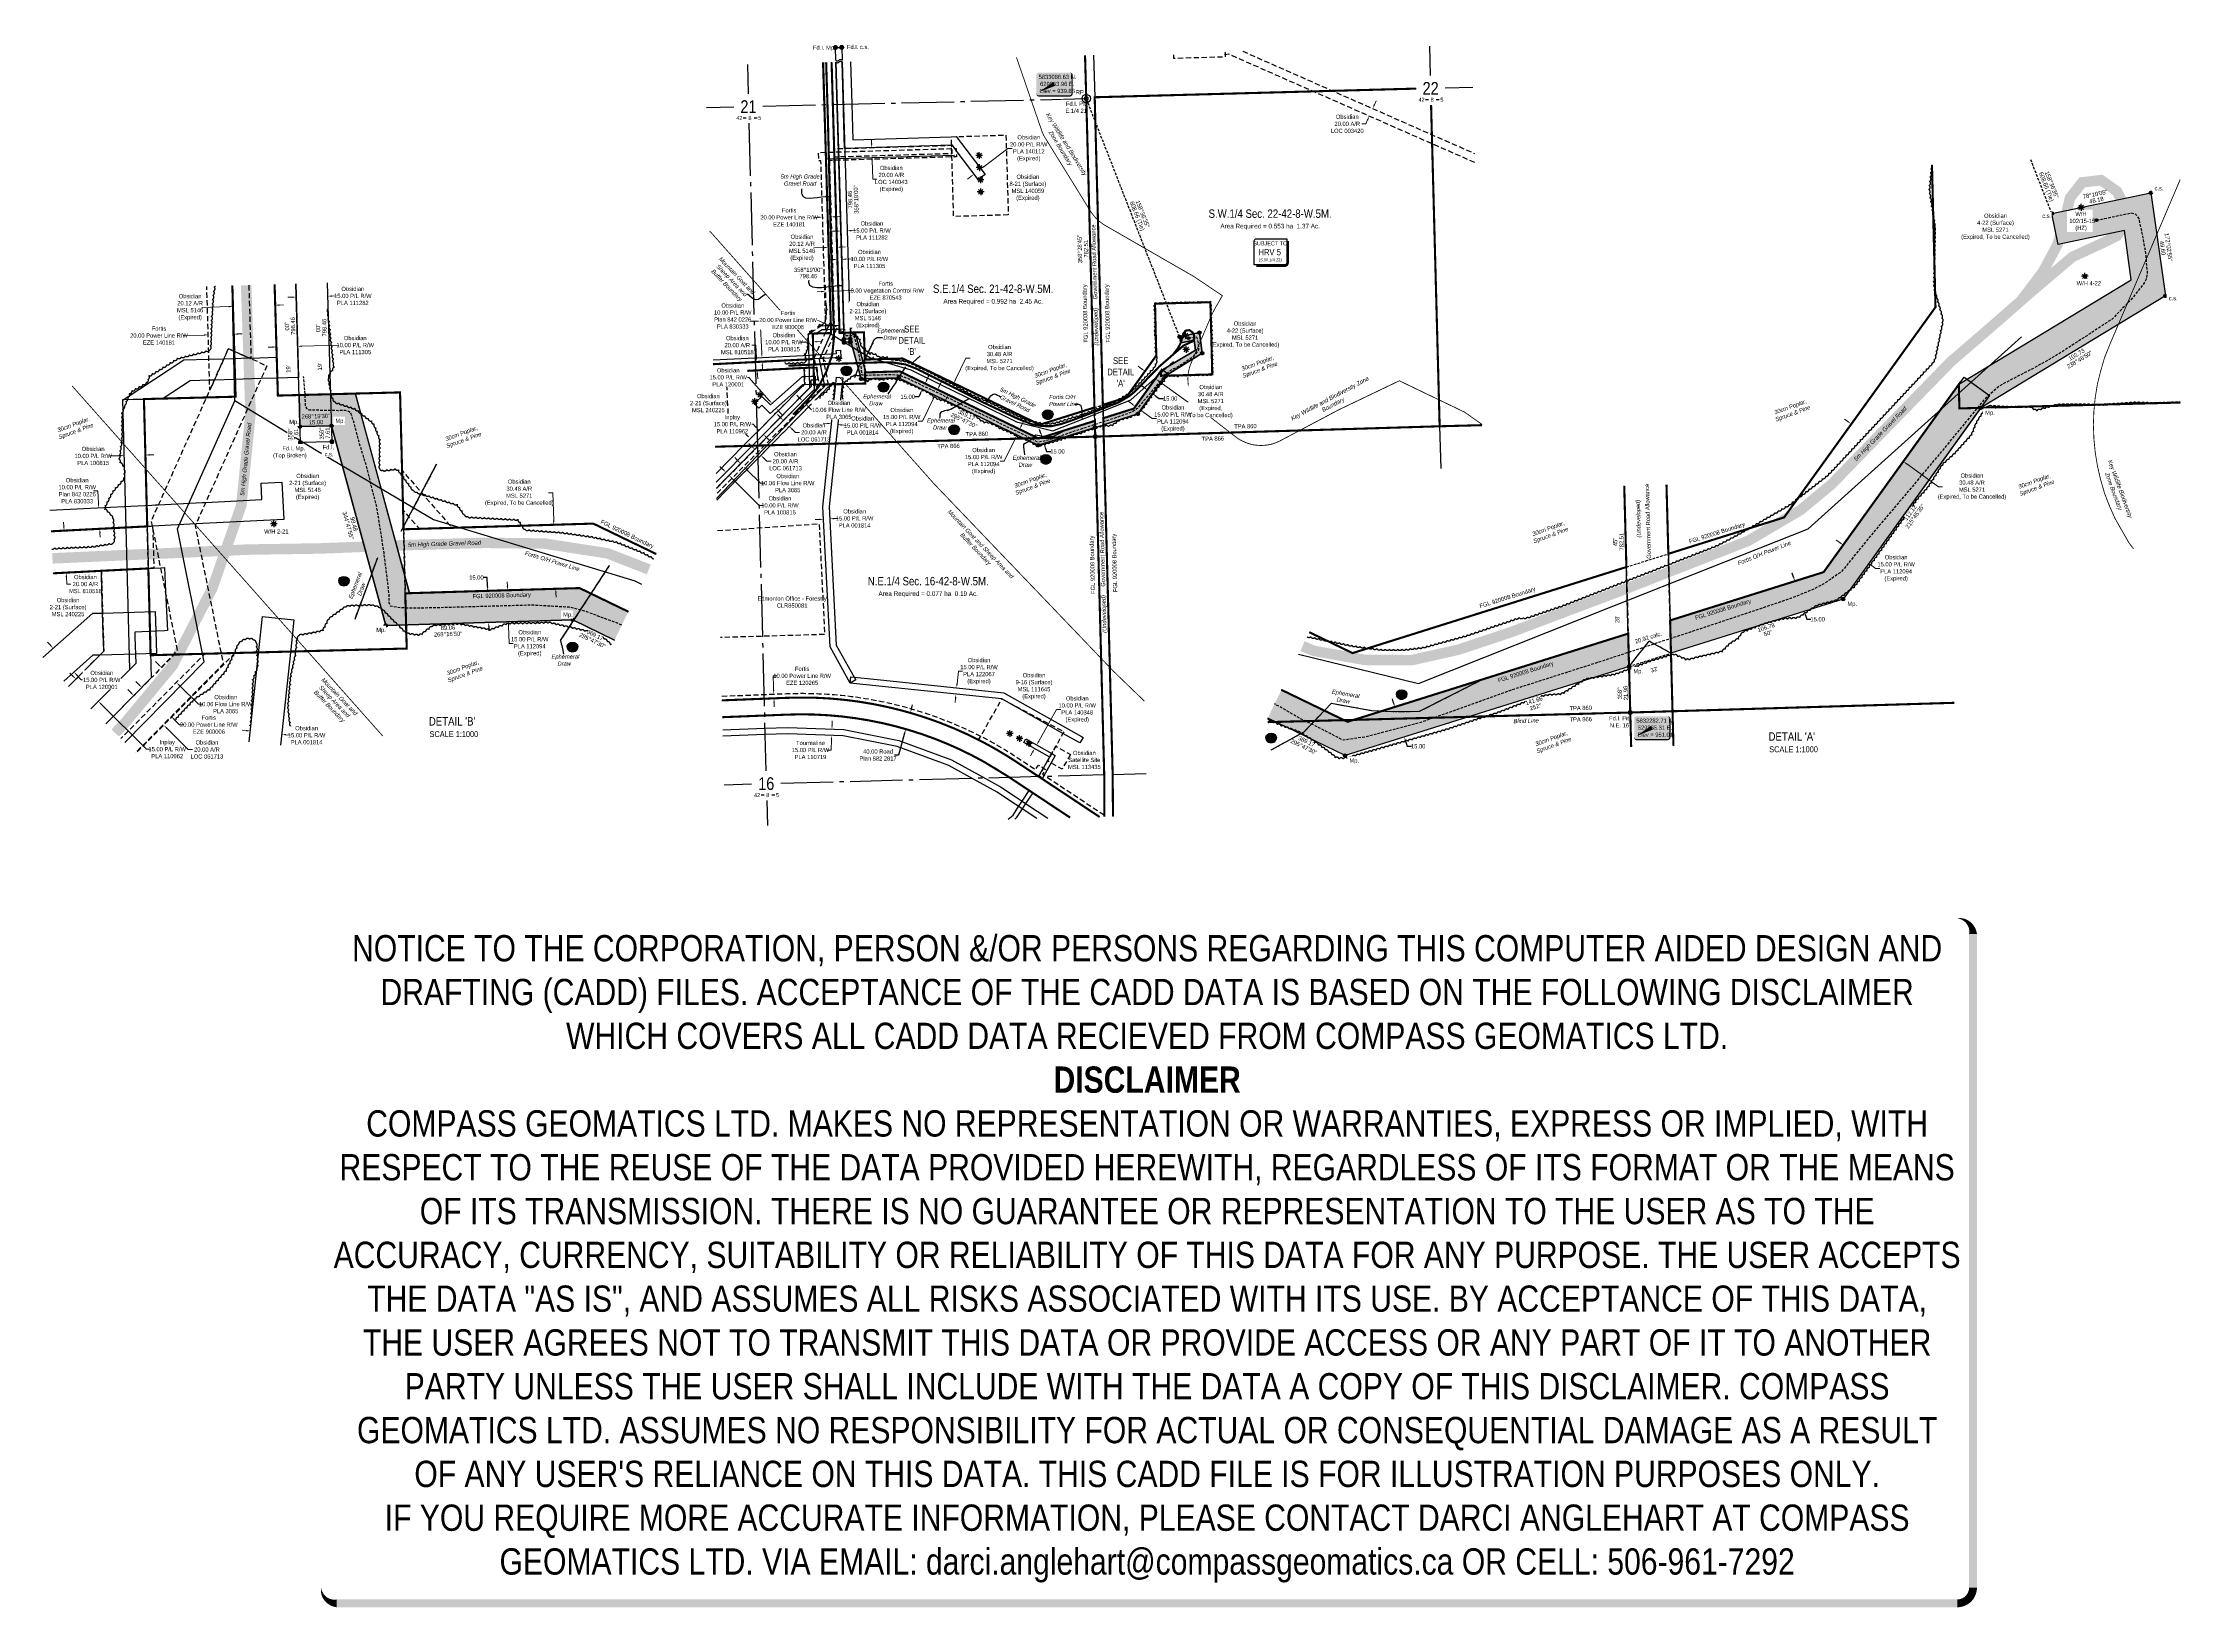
# Model space of a CAD drawing. Extents: x 627382 to 632469, y 5829498 to 5833219.
import ezdxf
from ezdxf.enums import TextEntityAlignment as Align

# ---------------------------------------------------------------- set-up
doc = ezdxf.new("R2010")
doc.units = 0
doc.header["$LTSCALE"] = 5
doc.header["$PDMODE"] = 34
doc.header["$PDSIZE"] = 0.03
for name, pattern in [('0', [1, 1, 0]), ('CENTERLINEX3', [5, 2.5, -1, 0.5, -1]), ('DASHDOT2', [12.7, 6.35, -3.175, 0, -3.175]), ('foc-ACCESSROAD', [3.75, 2.5, -1.25]), ('foc-FLOWLINE', [3.75, 2.5, -1.25]), ('foc-QUARTERLINE', [33, 25, -3, 2, -3]), ('foc-TIELINE', [1.875, 1.25, -0.625]), ('foc-TOPO-ephemeral', [6.25, 3.125, -0.625, 0.625, -0.625, 0.625, -0.625]), ('UG_PIPE', [1.875, 1.25, -0.625])]:
    doc.linetypes.add(name, pattern=pattern)
doc.layers.get('Defpoints').update_dxf_attribs({"color": 9})
for name, color, linetype in [('10', 1, 'Continuous'), ('35', 37, 'Continuous'), ('9', 3, 'Continuous'), ('AS-PIPE-UG', 44, 'UG_PIPE'), ('AS-POWER', 104, 'foc-POWER'), ('AS-POWER-T', 104, 'Continuous'), ('AS-ROADS', 254, 'Continuous'), ('AS-SYMBOL', 7, 'Continuous'), ('AS-WILDLIFE', 131, 'DASHDOT2'), ('C-AR', 13, 'foc-ACCESSROAD'), ('C-FLOWLINE', 13, 'foc-FLOWLINE'), ('C-RW', 13, 'Continuous'), ('C-SYMBOL', 7, 'Continuous'), ('C-WS', 13, 'foc-ACCESSROAD'), ('C-WS-S', 8, 'Continuous'), ('CG-NOTES', 7, 'Continuous'), ('CTW', 7, 'Continuous'), ('DETAIL-T', 7, 'Continuous'), ('F-EZE', 190, 'foc-FLOWLINE'), ('F-RW', 190, 'Continuous'), ('F-WS', 190, 'foc-ACCESSROAD'), ('L-AREAREQUIRED', 7, 'Continuous'), ('L-BD', 7, 'Continuous'), ('L-MON', 1, 'Continuous'), ('L-QSEC', 8, 'foc-QUARTERLINE'), ('L-ROAD-T', 7, 'Continuous'), ('L-SEC', 7, 'Continuous'), ('L-SECLBL', 7, 'Continuous'), ('L-TIE', 7, 'foc-TIELINE'), ('L-TITLEDB', 4, 'Continuous'), ('L-TITLEDB-T', 4, 'Continuous'), ('P-CROSSINGS', 250, 'Continuous'), ('P-PROPOSED', 10, 'Continuous'), ('P-PROPOSED-H', 21, 'Continuous'), ('P-TXT', 4, 'Continuous'), ('T-BUSH', 110, '0'), ('T-BUSH-T', 110, 'Continuous'), ('T-DRAW', 143, 'foc-TOPO-ephemeral'), ('T-WATER-T', 170, 'Continuous')]:
    doc.layers.add(name, color=color, linetype=linetype)
doc.layers.add('AS-FMA-T', color=7, linetype='Continuous', true_color=0x00b386)
doc.layers.add('AS-TRAPPER-T', color=7, linetype='Continuous', true_color=0xc26100)
doc.layers.add('AS-TRAPPER BOUNDARY', color=7, linetype='CENTERLINEX3', true_color=0xb85c00, transparency=0.6)
for name, color, linetype, lineweight in [('C-AR-T', 13, 'Continuous', 9), ('C-FLOWLINE-T', 13, 'Continuous', 9), ('C-RW-T', 13, 'Continuous', 9), ('C-WS-T', 13, 'Continuous', 9), ('F-EZE-T', 190, 'Continuous', 9), ('F-RW-T', 190, 'Continuous', 9), ('F-WS-T', 190, 'Continuous', 9), ('T-TEXT', 48, 'Continuous', 18)]:
    doc.layers.add(name, color=color, linetype=linetype, lineweight=lineweight)
doc.layers.add('DISCLAIMER', color=7, linetype='Continuous', plot=False)
doc.styles.add('100L', font='ARIALN.TTF', dxfattribs={"height": 11})
doc.styles.add('175L', font='ARIALN.TTF', dxfattribs={"height": 20})
doc.styles.add('240', font='ARIALN.TTF', dxfattribs={"height": 30})
doc.styles.add('80', font='ARIALN.TTF', dxfattribs={"height": 10})
doc.styles.add('80CG', font='ARIALN.TTF', dxfattribs={"height": 10})
doc.styles.add('80L', font='ARIALN.TTF', dxfattribs={"height": 10})
doc.styles.add('80LS', font='ARIALNI.TTF', dxfattribs={"height": 10})
doc.styles.add('Crossing', font='ARIALN.TTF', dxfattribs={"height": 10})
doc.styles.add('foc-LtypeFont', font='ARIALN.TTF', dxfattribs={"height": 7.35})
doc.styles.add('HRV', font='ARIALN.TTF', dxfattribs={"height": 3})
doc.styles.add('SIMPLEX', font='ARIALN.TTF')
doc.linetypes.add('foc-POWER', pattern='A,6,-1,["P",foc-LtypeFont,S=0.2,R=0,X=-0.625,Y=-0.75],-1.24,4', length=12.24)
doc.linetypes.add('foc-TOPO-flowdirection-NOLINE', pattern='A,0,[">",foc-LtypeFont,S=0.3,R=0,X=0,Y=-0.945],-20,[">",foc-LtypeFont,S=0.3,R=0,X=0,Y=-0.945],0', length=20)
doc.dimstyles.new('Compass 5 000', dxfattribs={"dimscale": 5, "dimtxt": 9, "dimasz": 2, "dimexe": 0.2, "dimexo": 0.0625, "dimgap": 0.5, "dimtad": 0, "dimtih": 1, "dimtoh": 1, "dimzin": 0, "dimdsep": 46, "dimtxsty": '80CG', "dimcen": 0.1, "dimse1": 1, "dimse2": 1, "dimclrd": 256, "dimclrt": 256, "dimaunit": 1, "dimadec": 4, "dimazin": 0, "dimtfac": 0.06, "dimtofl": 0, "dimtmove": 0, "dimatfit": 1, "dimfxl": 0.2, "dimtolj": 1, "dimtzin": 0, "dimlwd": -1, "dimarcsym": 0})

# ---------------------------------------------------------------- blocks, each defined once
blk = doc.blocks.new('L-SECLBL')
at = {"layer": '9', "color": 7}
for p, q in [((-5.1, -27.8), (-12.3, -27.8)), ((20.7, -27.8), (13.5, -27.8))]:
    blk.add_line(p, q, dxfattribs=at)
at = {"layer": '10', "color": 2, "style": 'SIMPLEX'}
blk.add_attdef('SEC', text='', height=30, dxfattribs=at).set_placement((0, 0), align=Align.MIDDLE)
at = {"layer": '10', "color": 5, "style": '80L'}
blk.add_attdef('TWP', text='', height=9.5, dxfattribs=at).set_placement((-14.4, -27.4), align=Align.MIDDLE_RIGHT)
blk.add_attdef('RGE', text='', height=9.5, dxfattribs=at).set_placement((3.6, -27.4), align=Align.MIDDLE_CENTER)
blk.add_attdef('MER', text='', height=9.5, dxfattribs=at).set_placement((23.2, -27.4), align=Align.MIDDLE_LEFT)
blk = doc.blocks.new('GAS')
h = blk.add_hatch(color=255)
h.dxf.hatch_style = 1
edge = h.paths.add_edge_path()
edge.add_arc((0, 0), 0.9, 0, 360)
for p, q in [((-0.8, 0), (-1.6, 0)), ((-0.6, 0.6), (-1.1, 1.1)), ((0, 0.8), (0, 1.6)), ((0.6, 0.6), (1.1, 1.1)), ((1.6, 0), (0.8, 0)), ((-0.6, -0.6), (-1.1, -1.1)), ((0, -0.8), (0, -1.6)), ((1.1, -1.1), (0.6, -0.6))]:
    blk.add_line(p, q)
blk.add_circle((0, 0), 0.8)
blk = doc.blocks.new('RISER')
h = blk.add_hatch(color=255)
h.dxf.hatch_style = 1
edge = h.paths.add_edge_path()
edge.add_arc((0, 0), 0.7, 0, 360)
blk.add_hatch(color=13).paths.add_polyline_path([(0.6, -0.2), (-0.6, -0.2, 0.774597)])
at = {"color": 13}
blk.add_line((-0.6, -0.2), (0.6, -0.2), dxfattribs=at)
blk.add_circle((0, 0), 0.6, dxfattribs=at)
blk = doc.blocks.new('fdia')
at = {"color": 255, "const_width": 1}
blk.add_lwpolyline([(-0.5, 0, 1), (0.5, 0, 1)], format="xyb", close=True, dxfattribs=at)
blk = doc.blocks.new('Fdiaa')
blk.add_blockref('fdia', (0, 0))
blk = doc.blocks.new('fdib')
at = {"color": 1, "const_width": 1.6}
blk.add_lwpolyline([(-0.4, 0, 1), (0.4, 0, 1)], format="xyb", close=True, dxfattribs=at)
at = {"color": 1}
blk.add_circle((0, 0), 0.8, dxfattribs=at)
blk = doc.blocks.new('Fdibb')
blk.add_blockref('fdib', (0, 0))
blk = doc.blocks.new('fdicc')
for name in ['Fdibb', 'Fdiaa']:
    blk.add_blockref(name, (0, 0))
blk = doc.blocks.new('FDI')
blk.add_blockref('fdicc', (0, 0))
blk = doc.blocks.new('*D34')
at = {"layer": 'Defpoints', "color": 0, "transparency": 16777216}
for p in [(629119.3, 5831670.2), (629120.7, 5831670.3), (629119.7, 5831660.2)]:
    blk.add_point(p, dxfattribs=at)
at = {"layer": 'F-EZE-T', "transparency": 16777216}
for p, q in [((629128.9, 5831713.7), (629118.9, 5831713.7)), ((629118.9, 5831713.7), (629119.9, 5831690.2)), ((629120.3, 5831680.3), (629119.9, 5831690.2)), ((629121.4, 5831650.3), (629121.8, 5831640.3))]:
    blk.add_line(p, q, dxfattribs=at)
for points in [[(629121.9, 5831680.3), (629118.6, 5831680.2), (629120.7, 5831670.3)], [(629123.1, 5831650.3), (629119.8, 5831650.2), (629121.1, 5831660.3)]]:
    blk.add_solid(points, dxfattribs=at)
at = {"layer": 'F-EZE-T', "transparency": 16777216, "insert": (629188.1, 5831713.7), "char_height": 10, "attachment_point": 5, "style": '80CG'}
blk.add_mtext('\\A1;Fortis\\P10.00 Power Line R/W\\PEZE 120265', dxfattribs=at)
blk = doc.blocks.new('*D35')
at = {"layer": 'Defpoints', "color": 0, "transparency": 16777216}
for p in [(629236.4, 5832818.9), (629236.8, 5832804.8), (629256.4, 5832819.5)]:
    blk.add_point(p, dxfattribs=at)
at = {"layer": 'F-EZE-T', "transparency": 16777216}
for p, q in [((629226.8, 5832804.5), (629216.8, 5832804.2)), ((629266.8, 5832805.6), (629276.8, 5832805.9))]:
    blk.add_line(p, q, dxfattribs=at)
for points in [[(629226.7, 5832806.1), (629226.8, 5832802.8), (629236.8, 5832804.8)], [(629266.7, 5832807.3), (629266.8, 5832804), (629256.8, 5832805.3)]]:
    blk.add_solid(points, dxfattribs=at)
at = {"layer": 'F-EZE-T', "transparency": 16777216, "insert": (629157.2, 5832804.2), "char_height": 10, "attachment_point": 5, "style": '80CG'}
blk.add_mtext('\\A1;Fortis\\P20.00 Power Line R/W\\PEZE 140181', dxfattribs=at)
blk = doc.blocks.new('*D36')
at = {"layer": 'Defpoints', "color": 0, "transparency": 16777216}
for p in [(629244, 5832628), (629244.4, 5832614.2), (629254.4, 5832614.5)]:
    blk.add_point(p, dxfattribs=at)
at = {"layer": 'F-EZE-T', "transparency": 16777216}
for p, q in [((629234, 5832627.7), (629224, 5832627.4)), ((629264, 5832628.6), (629308.8, 5832629.9))]:
    blk.add_line(p, q, dxfattribs=at)
for points in [[(629234, 5832629.4), (629234.1, 5832626), (629244, 5832628)], [(629264, 5832630.3), (629264.1, 5832626.9), (629254, 5832628.3)]]:
    blk.add_solid(points, dxfattribs=at)
at = {"layer": 'F-EZE-T', "transparency": 16777216, "insert": (629386.7, 5832629.9), "char_height": 10, "attachment_point": 5, "style": '80CG'}
blk.add_mtext('\\A1;Fortis\\P10.00 Vegetation Control R/W\\PEZE 870543', dxfattribs=at)
blk = doc.blocks.new('*D37')
at = {"layer": 'Defpoints', "color": 0, "transparency": 16777216}
for p in [(629251.7, 5832547.7), (629239.1, 5832519.4), (629257.3, 5832511.3)]:
    blk.add_point(p, dxfattribs=at)
at = {"layer": 'F-EZE-T', "transparency": 16777216}
for p, q in [((629224.2, 5832560), (629214.2, 5832560)), ((629242.6, 5832551.8), (629224.2, 5832560)), ((629279.1, 5832535.4), (629288.2, 5832531.4))]:
    blk.add_line(p, q, dxfattribs=at)
for points in [[(629243.3, 5832553.3), (629241.9, 5832550.3), (629251.7, 5832547.7)], [(629279.8, 5832537), (629278.4, 5832533.9), (629270, 5832539.5)]]:
    blk.add_solid(points, dxfattribs=at)
at = {"layer": 'F-EZE-T', "transparency": 16777216, "insert": (629154.6, 5832560), "char_height": 10, "attachment_point": 5, "style": '80CG', "bg_fill": 3, "box_fill_scale": 1.1, "bg_fill_color": 256, "bg_fill_true_color": 13158600, "bg_fill_transparency": 0}
blk.add_mtext('\\A1;Fortis\\P20.00 Power Line R/W\\PEZE 900006', dxfattribs=at)
blk = doc.blocks.new('*D38')
at = {"layer": 'C-AR-T', "transparency": 16777216}
for p, q in [((630549.2, 5833072.2), (630553.2, 5833081.3)), ((630529.1, 5833026.6), (630519.1, 5833026.6)), ((630533.2, 5833035.8), (630529.1, 5833026.6))]:
    blk.add_line(p, q, dxfattribs=at)
for points in [[(630531.6, 5833036.4), (630534.7, 5833035.1), (630537.2, 5833044.9)], [(630547.7, 5833072.8), (630550.7, 5833071.5), (630545.2, 5833063)]]:
    blk.add_solid(points, dxfattribs=at)
at = {"layer": 'Defpoints', "color": 0, "transparency": 16777216}
for p in [(630537.2, 5833044.9), (630545.8, 5833041.1), (630553.7, 5833059.2)]:
    blk.add_point(p, dxfattribs=at)
at = {"layer": 'C-AR-T', "transparency": 16777216, "insert": (630484.8, 5833026.6), "char_height": 10, "attachment_point": 5, "style": '80CG'}
blk.add_mtext('\\A1;Obsidian\\P20.00 A/R\\PLOC 003420', dxfattribs=at)
blk = doc.blocks.new('*D39')
at = {"layer": 'C-AR-T', "transparency": 16777216}
for p, q in [((629136.4, 5832327.9), (629129.3, 5832335)), ((629164.8, 5832299.8), (629171.9, 5832292.8)), ((629171.9, 5832292.8), (629181.9, 5832292.8))]:
    blk.add_line(p, q, dxfattribs=at)
for points in [[(629137.5, 5832329.1), (629135.2, 5832326.7), (629143.5, 5832320.9)], [(629166, 5832301), (629163.6, 5832298.6), (629157.7, 5832306.9)]]:
    blk.add_solid(points, dxfattribs=at)
at = {"layer": 'Defpoints', "color": 0, "transparency": 16777216}
for p in [(629151.8, 5832329.3), (629157.7, 5832306.9), (629166, 5832315.3)]:
    blk.add_point(p, dxfattribs=at)
at = {"layer": 'C-AR-T', "transparency": 16777216, "insert": (629216.2, 5832292.8), "char_height": 10, "attachment_point": 5, "style": '80CG'}
blk.add_mtext('\\A1;Obsidian\\P20.00 A/R\\PLOC 061713', dxfattribs=at)
blk = doc.blocks.new('*D40')
at = {"layer": 'C-AR-T', "transparency": 16777216}
for p, q in [((629068.8, 5832259.2), (629061.6, 5832266.2)), ((629097.1, 5832231.2), (629104.2, 5832224.2)), ((629104.2, 5832224.2), (629114.2, 5832224.2))]:
    blk.add_line(p, q, dxfattribs=at)
for points in [[(629069.9, 5832260.4), (629067.6, 5832258), (629075.9, 5832252.2)], [(629098.3, 5832232.4), (629095.9, 5832230), (629090, 5832238.3)]]:
    blk.add_solid(points, dxfattribs=at)
at = {"layer": 'Defpoints', "color": 0, "transparency": 16777216}
for p in [(629052.1, 5832228.1), (629090, 5832238.3), (629066.2, 5832214.2)]:
    blk.add_point(p, dxfattribs=at)
at = {"layer": 'C-AR-T', "transparency": 16777216, "insert": (629148.5, 5832224.2), "char_height": 10, "attachment_point": 5, "style": '80CG'}
blk.add_mtext('\\A1;Obsidian\\P20.00 A/R\\PLOC 061713', dxfattribs=at)
blk = doc.blocks.new('*D41')
at = {"layer": 'C-AR-T', "transparency": 16777216}
for p, q in [((629353.4, 5832980), (629353.1, 5832990)), ((629354.5, 5832940.1), (629355.9, 5832895.3)), ((629355.9, 5832895.3), (629365.9, 5832895.3))]:
    blk.add_line(p, q, dxfattribs=at)
for points in [[(629355, 5832980.1), (629351.7, 5832980), (629353.7, 5832970)], [(629356.2, 5832940.1), (629352.9, 5832940), (629354.3, 5832950.1)]]:
    blk.add_solid(points, dxfattribs=at)
at = {"layer": 'Defpoints', "color": 0, "transparency": 16777216}
for p in [(629354.3, 5832950.1), (629361.6, 5832970.3), (629362.2, 5832950.3)]:
    blk.add_point(p, dxfattribs=at)
at = {"layer": 'C-AR-T', "transparency": 16777216, "insert": (629400.2, 5832895.3), "char_height": 10, "attachment_point": 5, "style": '80CG'}
blk.add_mtext('\\A1;Obsidian\\P20.00 A/R\\PLOC 140043\\P(Expired)', dxfattribs=at)
blk = doc.blocks.new('*D42')
at = {"layer": 'C-AR-T', "transparency": 16777216}
for p, q in [((629241, 5832732.3), (629215.7, 5832731.5)), ((629281.1, 5832733.5), (629291.1, 5832733.8))]:
    blk.add_line(p, q, dxfattribs=at)
for points in [[(629240.9, 5832733.9), (629241, 5832730.6), (629251, 5832732.6)], [(629281, 5832735.1), (629281.1, 5832731.8), (629271.1, 5832733.2)]]:
    blk.add_solid(points, dxfattribs=at)
at = {"layer": 'Defpoints', "color": 0, "transparency": 16777216}
for p in [(629250.7, 5832742.5), (629270.8, 5832743.1), (629251, 5832732.6)]:
    blk.add_point(p, dxfattribs=at)
at = {"layer": 'C-AR-T', "transparency": 16777216, "insert": (629187.8, 5832731.5), "char_height": 10, "attachment_point": 5, "style": '80CG'}
blk.add_mtext('\\A1;Obsidian\\P20.12 A/R\\PMSL 5146\\P(Expired)', dxfattribs=at)
blk = doc.blocks.new('*D43')
at = {"layer": 'C-AR-T', "transparency": 16777216}
for p, q in [((629995.6, 5832444.2), (629987.5, 5832450)), ((630036.6, 5832414.7), (630104.5, 5832365.8)), ((630104.5, 5832365.8), (630114.5, 5832365.8))]:
    blk.add_line(p, q, dxfattribs=at)
for points in [[(629996.6, 5832445.5), (629994.6, 5832442.8), (630003.7, 5832438.3)], [(630037.5, 5832416), (630035.6, 5832413.3), (630028.5, 5832420.5)]]:
    blk.add_solid(points, dxfattribs=at)
at = {"layer": 'Defpoints', "color": 0, "transparency": 16777216}
for p in [(629981.9, 5832408), (630006.6, 5832390.2), (630028.5, 5832420.5)]:
    blk.add_point(p, dxfattribs=at)
at = {"layer": 'C-AR-T', "transparency": 16777216, "insert": (630160.1, 5832365.8), "char_height": 10, "attachment_point": 5, "style": '80CG', "bg_fill": 3, "box_fill_scale": 1.1, "bg_fill_color": 256, "bg_fill_true_color": 13158600, "bg_fill_transparency": 0}
blk.add_mtext('\\A1;Obsidian\\P30.48 A/R\\PMSL 5271\\P(Expired,\\PTo be Cancelled)', dxfattribs=at)
blk = doc.blocks.new('*D44')
at = {"layer": 'C-AR-T', "transparency": 16777216}
for p, q in [((629553.2, 5832418.7), (629577.7, 5832469.3)), ((629577.7, 5832469.3), (629587.7, 5832469.3)), ((629531.2, 5832373.3), (629526.9, 5832364.3))]:
    blk.add_line(p, q, dxfattribs=at)
for points in [[(629529.7, 5832374), (629532.7, 5832372.6), (629535.6, 5832382.3)], [(629551.7, 5832419.4), (629554.7, 5832418), (629548.8, 5832409.7)]]:
    blk.add_solid(points, dxfattribs=at)
at = {"layer": 'Defpoints', "color": 0, "transparency": 16777216}
for p in [(629548.8, 5832409.7), (629594.1, 5832387.8), (629580.8, 5832360.4)]:
    blk.add_point(p, dxfattribs=at)
at = {"layer": 'C-AR-T', "transparency": 16777216, "insert": (629657.6, 5832469.3), "char_height": 10, "attachment_point": 5, "style": '80CG'}
blk.add_mtext('\\A1;Obsidian\\P30.48 A/R\\PMSL 5271\\P(Expired, To be Cancelled)', dxfattribs=at)
blk = doc.blocks.new('*D45')
at = {"layer": 'C-AR-T', "transparency": 16777216}
for p, q in [((629078.2, 5832500.2), (629068.2, 5832500.2)), ((629079.8, 5832470.3), (629078.2, 5832500.2)), ((629081.8, 5832430.4), (629082.3, 5832420.4))]:
    blk.add_line(p, q, dxfattribs=at)
for points in [[(629081.4, 5832470.4), (629078.1, 5832470.2), (629080.3, 5832460.3)], [(629083.5, 5832430.4), (629080.1, 5832430.3), (629081.3, 5832440.3)]]:
    blk.add_solid(points, dxfattribs=at)
at = {"layer": 'Defpoints', "color": 0, "transparency": 16777216}
for p in [(629080.3, 5832460.3), (629115, 5832462.1), (629116, 5832442.1)]:
    blk.add_point(p, dxfattribs=at)
at = {"layer": 'C-AR-T', "transparency": 16777216, "insert": (629033.9, 5832500.2), "char_height": 10, "attachment_point": 5, "style": '80CG'}
blk.add_mtext('\\A1;Obsidian\\P20.00 A/R\\PMSL 810518', dxfattribs=at)
blk = doc.blocks.new('*D46')
at = {"layer": 'C-FLOWLINE-T', "transparency": 16777216}
for p, q in [((629034.7, 5832225.7), (629027.6, 5832232.8)), ((629056.1, 5832204.6), (629088.8, 5832172.1)), ((629088.8, 5832172.1), (629098.8, 5832172.1))]:
    blk.add_line(p, q, dxfattribs=at)
for points in [[(629035.9, 5832226.9), (629033.5, 5832224.5), (629041.8, 5832218.7)], [(629057.2, 5832205.7), (629054.9, 5832203.4), (629049, 5832211.6)]]:
    blk.add_solid(points, dxfattribs=at)
at = {"layer": 'Defpoints', "color": 0, "transparency": 16777216}
for p in [(629031.9, 5832208.7), (629039, 5832201.6), (629049, 5832211.6)]:
    blk.add_point(p, dxfattribs=at)
at = {"layer": 'C-FLOWLINE-T', "transparency": 16777216, "insert": (629153.8, 5832172.1), "char_height": 10, "attachment_point": 5, "style": '80CG'}
blk.add_mtext('\\A1;Obsidian\\P10.06 Flow Line R/W\\PPLA 3065', dxfattribs=at)
blk = doc.blocks.new('*D47')
at = {"layer": 'C-FLOWLINE-T', "transparency": 16777216}
for p, q in [((629182.2, 5832374.4), (629175.1, 5832381.4)), ((629203.5, 5832353.3), (629210.6, 5832346.2)), ((629210.6, 5832346.2), (629220.6, 5832346.2))]:
    blk.add_line(p, q, dxfattribs=at)
for points in [[(629183.4, 5832375.6), (629181.1, 5832373.2), (629189.3, 5832367.3)], [(629204.7, 5832354.5), (629202.4, 5832352.1), (629196.4, 5832360.3)]]:
    blk.add_solid(points, dxfattribs=at)
at = {"layer": 'Defpoints', "color": 0, "transparency": 16777216}
blk.add_point((629191.7, 5832369.7), dxfattribs=at)
at = {"layer": 'C-FLOWLINE-T', "transparency": 16777216, "insert": (629275.6, 5832346.2), "char_height": 10, "attachment_point": 5, "style": '80CG', "bg_fill": 3, "box_fill_scale": 1.1, "bg_fill_color": 256, "bg_fill_true_color": 13158600, "bg_fill_transparency": 0}
blk.add_mtext('\\A1;Obsidian\\P10.06 Flow Line R/W\\PPLA 3065', dxfattribs=at)
at = {"layer": 'Defpoints', "color": 0, "transparency": 16777216}
for p in [(629196.4, 5832360.3), (629198.8, 5832362.7)]:
    blk.add_point(p, dxfattribs=at)
blk = doc.blocks.new('*D48')
at = {"layer": 'C-RW-T', "transparency": 16777216}
for p, q in [((629228.9, 5832085.8), (629218.9, 5832085.3)), ((629263.8, 5832087.6), (629273.8, 5832088.2))]:
    blk.add_line(p, q, dxfattribs=at)
for points in [[(629228.8, 5832087.5), (629229, 5832084.2), (629238.9, 5832086.3)], [(629263.8, 5832089.3), (629263.9, 5832086), (629253.9, 5832087.1)]]:
    blk.add_solid(points, dxfattribs=at)
at = {"layer": 'Defpoints', "color": 0, "transparency": 16777216}
for p in [(629239.2, 5832080), (629253.9, 5832087.1), (629254.2, 5832080.8)]:
    blk.add_point(p, dxfattribs=at)
at = {"layer": 'C-RW-T', "transparency": 16777216, "insert": (629312.9, 5832088.2), "char_height": 10, "attachment_point": 5, "style": '80CG'}
blk.add_mtext('\\A1;Obsidian\\P15.00 P/L R/W\\PPLA 001814', dxfattribs=at)
blk = doc.blocks.new('*D49')
at = {"layer": 'C-RW-T', "transparency": 16777216}
for p, q in [((629248.1, 5832314), (629238.1, 5832315.1)), ((629282.9, 5832310.4), (629292.9, 5832309.3))]:
    blk.add_line(p, q, dxfattribs=at)
for points in [[(629248.3, 5832315.7), (629247.9, 5832312.4), (629258, 5832313)], [(629283.1, 5832312), (629282.7, 5832308.7), (629273, 5832311.4)]]:
    blk.add_solid(points, dxfattribs=at)
at = {"layer": 'Defpoints', "color": 0, "transparency": 16777216}
for p in [(629265.2, 5832381.3), (629280.1, 5832379.7), (629273, 5832311.4)]:
    blk.add_point(p, dxfattribs=at)
at = {"layer": 'C-RW-T', "transparency": 16777216, "insert": (629331.9, 5832309.3), "char_height": 10, "attachment_point": 5, "style": '80CG'}
blk.add_mtext('\\A1;Obsidian\\P15.00 P/L R/W\\PPLA 001814', dxfattribs=at)
blk = doc.blocks.new('*D50')
at = {"layer": 'C-RW-T', "transparency": 16777216}
for p, q in [((628999.8, 5832204.8), (628992.7, 5832211.8)), ((629021.1, 5832183.6), (629086.2, 5832119.2)), ((629086.2, 5832119.2), (629096.2, 5832119.2))]:
    blk.add_line(p, q, dxfattribs=at)
for points in [[(629001, 5832206), (628998.7, 5832203.6), (629006.9, 5832197.7)], [(629022.3, 5832184.8), (629020, 5832182.5), (629014, 5832190.7)]]:
    blk.add_solid(points, dxfattribs=at)
at = {"layer": 'Defpoints', "color": 0, "transparency": 16777216}
for p in [(629000.3, 5832191), (629007.4, 5832184), (629014, 5832190.7)]:
    blk.add_point(p, dxfattribs=at)
at = {"layer": 'C-RW-T', "transparency": 16777216, "insert": (629135.3, 5832119.2), "char_height": 10, "attachment_point": 5, "style": '80CG'}
blk.add_mtext('\\A1;Obsidian\\P10.00 P/L R/W\\PPLA 100815', dxfattribs=at)
blk = doc.blocks.new('*D51')
at = {"layer": 'C-RW-T', "transparency": 16777216}
for p, q in [((629193.9, 5832507.6), (629183.9, 5832507.3)), ((629223.9, 5832508.4), (629233.9, 5832508.6))]:
    blk.add_line(p, q, dxfattribs=at)
for points in [[(629193.8, 5832509.3), (629193.9, 5832505.9), (629203.9, 5832507.9)], [(629223.8, 5832510), (629223.9, 5832506.7), (629213.9, 5832508.1)]]:
    blk.add_solid(points, dxfattribs=at)
at = {"layer": 'Defpoints', "color": 0, "transparency": 16777216}
for p in [(629203.9, 5832507.9), (629203.9, 5832506.6), (629213.9, 5832506.8)]:
    blk.add_point(p, dxfattribs=at)
at = {"layer": 'C-RW-T', "transparency": 16777216, "insert": (629144.8, 5832507.3), "char_height": 10, "attachment_point": 5, "style": '80CG'}
blk.add_mtext('\\A1;Obsidian\\P10.00 P/L R/W\\PPLA 100815', dxfattribs=at)
blk = doc.blocks.new('*D52')
at = {"layer": 'Defpoints', "color": 0, "transparency": 16777216}
for p in [(629258.4, 5831572.1), (629263.7, 5831571.9), (629264.3, 5831586.9)]:
    blk.add_point(p, dxfattribs=at)
at = {"layer": 'F-RW-T', "transparency": 16777216}
for p, q in [((629259.3, 5831597.1), (629259.7, 5831607.1)), ((629257, 5831537.3), (629247, 5831537.3)), ((629258, 5831562.1), (629257, 5831537.3))]:
    blk.add_line(p, q, dxfattribs=at)
for points in [[(629256.3, 5831562.2), (629259.6, 5831562), (629258.4, 5831572.1)], [(629257.7, 5831597.1), (629261, 5831597), (629259, 5831587.1)]]:
    blk.add_solid(points, dxfattribs=at)
at = {"layer": 'F-RW-T', "transparency": 16777216, "insert": (629207.9, 5831537.3), "char_height": 10, "attachment_point": 5, "style": '80CG'}
blk.add_mtext('\\A1;Tourmaline\\P15.00 P/L R/W\\PPLA 110719', dxfattribs=at)
blk = doc.blocks.new('*D53')
at = {"layer": 'Defpoints', "color": 0, "transparency": 16777216}
for p in [(629089.3, 5832302.1), (629099.9, 5832291.5)]:
    blk.add_point(p, dxfattribs=at)
at = {"layer": 'F-RW-T', "transparency": 16777216}
for p, q in [((629071.2, 5832312.2), (629061.2, 5832312.2)), ((629078.3, 5832305.2), (629071.2, 5832312.2)), ((629103.1, 5832280.5), (629110.2, 5832273.5))]:
    blk.add_line(p, q, dxfattribs=at)
for points in [[(629079.5, 5832306.4), (629077.1, 5832304), (629085.4, 5832298.1)], [(629104.3, 5832281.7), (629102, 5832279.4), (629096, 5832287.6)]]:
    blk.add_solid(points, dxfattribs=at)
at = {"layer": 'F-RW-T', "transparency": 16777216, "insert": (629022.1, 5832312.2), "char_height": 10, "attachment_point": 5, "style": '80CG', "bg_fill": 3, "box_fill_scale": 1.1, "bg_fill_color": 256, "bg_fill_true_color": 13158600, "bg_fill_transparency": 0}
blk.add_mtext('\\A1;Inplay\\P15.00 P/L R/W\\PPLA 110962', dxfattribs=at)
at = {"layer": 'Defpoints', "color": 0, "transparency": 16777216}
blk.add_point((629085.4, 5832298.1), dxfattribs=at)
blk = doc.blocks.new('*D54')
at = {"layer": 'C-RW-T', "transparency": 16777216}
for p, q in [((629270, 5832771.5), (629260, 5832771.2)), ((629305, 5832772.5), (629315, 5832772.8))]:
    blk.add_line(p, q, dxfattribs=at)
for points in [[(629270, 5832773.1), (629270.1, 5832769.8), (629280, 5832771.8)], [(629304.9, 5832774.2), (629305, 5832770.8), (629295, 5832772.2)]]:
    blk.add_solid(points, dxfattribs=at)
at = {"layer": 'Defpoints', "color": 0, "transparency": 16777216}
for p in [(629280.1, 5832767.8), (629295, 5832772.2), (629295.1, 5832768.2)]:
    blk.add_point(p, dxfattribs=at)
at = {"layer": 'C-RW-T', "transparency": 16777216, "insert": (629354.1, 5832772.8), "char_height": 10, "attachment_point": 5, "style": '80CG'}
blk.add_mtext('\\A1;Obsidian\\P15.00 P/L R/W\\PPLA 111282', dxfattribs=at)
blk = doc.blocks.new('*D55')
at = {"layer": 'C-RW-T', "transparency": 16777216}
for p, q in [((629261.9, 5832703.8), (629251.9, 5832703.5)), ((629292, 5832704.7), (629309.1, 5832705.2))]:
    blk.add_line(p, q, dxfattribs=at)
for points in [[(629261.9, 5832705.4), (629262, 5832702.1), (629271.9, 5832704.1)], [(629291.9, 5832706.3), (629292, 5832703), (629282, 5832704.4)]]:
    blk.add_solid(points, dxfattribs=at)
at = {"layer": 'Defpoints', "color": 0, "transparency": 16777216}
for p in [(629272.3, 5832691.5), (629282, 5832704.4), (629282.4, 5832691.8)]:
    blk.add_point(p, dxfattribs=at)
at = {"layer": 'C-RW-T', "transparency": 16777216, "insert": (629348.2, 5832705.2), "char_height": 10, "attachment_point": 5, "style": '80CG'}
blk.add_mtext('\\A1;Obsidian\\P10.00 P/L R/W\\PPLA 111305', dxfattribs=at)
blk = doc.blocks.new('*D56')
at = {"layer": 'C-RW-T', "transparency": 16777216}
for p, q in [((629514.7, 5832403.5), (629519, 5832412.5)), ((629499.4, 5832372), (629474.1, 5832319.5)), ((629474.1, 5832319.5), (629464.1, 5832319.5))]:
    blk.add_line(p, q, dxfattribs=at)
for points in [[(629497.9, 5832372.7), (629500.9, 5832371.3), (629503.8, 5832381)], [(629513.2, 5832404.2), (629516.2, 5832402.8), (629510.3, 5832394.5)]]:
    blk.add_solid(points, dxfattribs=at)
at = {"layer": 'Defpoints', "color": 0, "transparency": 16777216}
for p in [(629468, 5832398.3), (629474.6, 5832411.8), (629503.8, 5832381)]:
    blk.add_point(p, dxfattribs=at)
at = {"layer": 'C-RW-T', "transparency": 16777216, "insert": (629425, 5832319.5), "char_height": 10, "attachment_point": 5, "style": '80CG'}
blk.add_mtext('\\A1;Obsidian\\P15.00 P/L R/W\\PPLA 112094\\P(Expired)', dxfattribs=at)
blk = doc.blocks.new('*D57')
at = {"layer": 'C-RW-T', "transparency": 16777216}
for p, q in [((629694.6, 5832277.7), (629668.8, 5832224.3)), ((629709.8, 5832309.2), (629714.2, 5832318.2)), ((629668.8, 5832224.3), (629658.8, 5832224.3))]:
    blk.add_line(p, q, dxfattribs=at)
for points in [[(629693.1, 5832278.4), (629696.1, 5832277), (629698.9, 5832286.7)], [(629708.3, 5832309.9), (629711.3, 5832308.5), (629705.5, 5832300.2)]]:
    blk.add_solid(points, dxfattribs=at)
at = {"layer": 'Defpoints', "color": 0, "transparency": 16777216}
for p in [(629698.9, 5832286.7), (629737.3, 5832284.8), (629730.8, 5832271.3)]:
    blk.add_point(p, dxfattribs=at)
at = {"layer": 'C-RW-T', "transparency": 16777216, "insert": (629619.7, 5832224.3), "char_height": 10, "attachment_point": 5, "style": '80CG'}
blk.add_mtext('\\A1;Obsidian\\P15.00 P/L R/W\\PPLA 112094\\P(Expired)', dxfattribs=at)
blk = doc.blocks.new('*D58')
at = {"layer": 'C-RW-T', "transparency": 16777216}
for p, q in [((629972.8, 5832360.3), (629964.6, 5832366.1)), ((630001.2, 5832339.9), (630021, 5832325.6)), ((630021, 5832325.6), (630031, 5832325.6))]:
    blk.add_line(p, q, dxfattribs=at)
for points in [[(629973.7, 5832361.7), (629971.8, 5832358.9), (629980.9, 5832354.5)], [(630002.1, 5832341.2), (630000.2, 5832338.5), (629993, 5832345.7)]]:
    blk.add_solid(points, dxfattribs=at)
at = {"layer": 'Defpoints', "color": 0, "transparency": 16777216}
for p in [(629979.9, 5832353), (629992, 5832344.3), (629993, 5832345.7)]:
    blk.add_point(p, dxfattribs=at)
at = {"layer": 'C-RW-T', "transparency": 16777216, "insert": (630070.1, 5832325.6), "char_height": 10, "attachment_point": 5, "style": '80CG'}
blk.add_mtext('\\A1;Obsidian\\P15.00 P/L R/W\\PPLA 112094\\P(Expired)', dxfattribs=at)
blk = doc.blocks.new('*D59')
at = {"layer": 'C-RW-T', "transparency": 16777216}
for p, q in [((629061.3, 5832423.7), (629051.3, 5832423.7)), ((629109.8, 5832369), (629061.3, 5832423.7)), ((629133, 5832342.8), (629139.6, 5832335.3))]:
    blk.add_line(p, q, dxfattribs=at)
for points in [[(629111, 5832370.1), (629108.5, 5832367.9), (629116.4, 5832361.5)], [(629134.2, 5832343.9), (629131.7, 5832341.7), (629126.3, 5832350.3)]]:
    blk.add_solid(points, dxfattribs=at)
at = {"layer": 'Defpoints', "color": 0, "transparency": 16777216}
for p in [(629116.4, 5832361.5), (629120, 5832364.7), (629129.9, 5832353.5)]:
    blk.add_point(p, dxfattribs=at)
at = {"layer": 'C-RW-T', "transparency": 16777216, "insert": (629012.2, 5832423.7), "char_height": 10, "attachment_point": 5, "style": '80CG', "bg_fill": 3, "box_fill_scale": 1.1, "bg_fill_color": 256, "bg_fill_true_color": 13158600, "bg_fill_transparency": 0}
blk.add_mtext('\\A1;Obsidian\\P15.00 P/L R/W\\PPLA 120001', dxfattribs=at)
blk = doc.blocks.new('*D60')
at = {"layer": 'C-RW-T', "transparency": 16777216}
for p, q in [((629556.6, 5831695), (629559.8, 5831724.7)), ((629559.8, 5831724.7), (629569.8, 5831724.7)), ((629553, 5831660.2), (629552, 5831650.2))]:
    blk.add_line(p, q, dxfattribs=at)
for points in [[(629551.3, 5831660.4), (629554.7, 5831660), (629554, 5831670.1)], [(629555, 5831695.2), (629558.3, 5831694.8), (629555.6, 5831685)]]:
    blk.add_solid(points, dxfattribs=at)
at = {"layer": 'Defpoints', "color": 0, "transparency": 16777216}
for p in [(629555.6, 5831685), (629558.9, 5831669.6), (629560.4, 5831684.5)]:
    blk.add_point(p, dxfattribs=at)
at = {"layer": 'C-RW-T', "transparency": 16777216, "insert": (629608.8, 5831724.7), "char_height": 10, "attachment_point": 5, "style": '80CG'}
blk.add_mtext('\\A1;Obsidian\\P15.00 P/L R/W\\PPLA 122067\\P(Expired)', dxfattribs=at)
blk = doc.blocks.new('*D61')
at = {"layer": 'C-RW-T', "transparency": 16777216}
for p, q in [((629621, 5832925.3), (629677.6, 5832968.1)), ((629677.6, 5832968.1), (629687.6, 5832968.1)), ((629589.2, 5832901.2), (629581.2, 5832895.2))]:
    blk.add_line(p, q, dxfattribs=at)
for points in [[(629588.2, 5832902.5), (629590.2, 5832899.9), (629597.2, 5832907.2)], [(629620, 5832926.6), (629622, 5832923.9), (629613.1, 5832919.2)]]:
    blk.add_solid(points, dxfattribs=at)
at = {"layer": 'Defpoints', "color": 0, "transparency": 16777216}
for p in [(629574.4, 5832937.3), (629590.3, 5832949.3), (629613.1, 5832919.2)]:
    blk.add_point(p, dxfattribs=at)
at = {"layer": 'C-RW-T', "transparency": 16777216, "insert": (629727.1, 5832968.1), "char_height": 10, "attachment_point": 5, "style": '80CG'}
blk.add_mtext('\\A1;Obsidian\\P20.00 P/L R/W\\PPLA 140112\\P(Expired)', dxfattribs=at)
blk = doc.blocks.new('*D62')
at = {"layer": 'C-RW-T', "transparency": 16777216}
for p, q in [((629750.8, 5831558.3), (629793.3, 5831633.7)), ((629793.3, 5831633.7), (629803.3, 5831633.7)), ((629736.1, 5831532.1), (629731.2, 5831523.4))]:
    blk.add_line(p, q, dxfattribs=at)
for points in [[(629734.7, 5831532.9), (629737.6, 5831531.3), (629741, 5831540.8)], [(629749.4, 5831559.1), (629752.3, 5831557.4), (629745.9, 5831549.5)]]:
    blk.add_solid(points, dxfattribs=at)
at = {"layer": 'Defpoints', "color": 0, "transparency": 16777216}
for p in [(629732.1, 5831545.8), (629737, 5831554.5), (629745.9, 5831549.5)]:
    blk.add_point(p, dxfattribs=at)
at = {"layer": 'C-RW-T', "transparency": 16777216, "insert": (629842.4, 5831633.7), "char_height": 10, "attachment_point": 5, "style": '80CG'}
blk.add_mtext('\\A1;Obsidian\\P10.00 P/L R/W\\PPLA 140348\\P(Expired)', dxfattribs=at)
blk = doc.blocks.new('*D63')
at = {"layer": 'C-AR-T', "transparency": 16777216}
for p, q in [((631675.7, 5832318.4), (631667.5, 5832324.3)), ((631815.5, 5832217.7), (631890.8, 5832163.5)), ((631890.8, 5832163.5), (631900.8, 5832163.5))]:
    blk.add_line(p, q, dxfattribs=at)
for points in [[(631676.6, 5832319.8), (631674.7, 5832317.1), (631683.8, 5832312.6)], [(631816.5, 5832219.1), (631814.5, 5832216.4), (631807.4, 5832223.6)]]:
    blk.add_solid(points, dxfattribs=at)
at = {"layer": 'Defpoints', "color": 0, "transparency": 16777216}
for p in [(631683.8, 5832312.6), (631653.3, 5832270.3), (631776.9, 5832181.2)]:
    blk.add_point(p, dxfattribs=at)
at = {"layer": 'C-AR-T', "transparency": 16777216, "insert": (631970.8, 5832163.5), "char_height": 10, "attachment_point": 5, "style": '80CG'}
blk.add_mtext('\\A1;Obsidian\\P30.48 A/R\\PMSL 5271\\P(Expired, To be Cancelled)', dxfattribs=at)
blk = doc.blocks.new('*D64')
at = {"layer": 'C-RW-T', "transparency": 16777216}
for p, q in [((631656.1, 5832030.5), (631648, 5832036.4)), ((631733.2, 5831975), (631741.3, 5831969.2)), ((631741.3, 5831969.2), (631751.3, 5831969.2))]:
    blk.add_line(p, q, dxfattribs=at)
for points in [[(631657.1, 5832031.9), (631655.1, 5832029.2), (631664.2, 5832024.7)], [(631734.1, 5831976.4), (631732.2, 5831973.7), (631725, 5831980.9)]]:
    blk.add_solid(points, dxfattribs=at)
at = {"layer": 'Defpoints', "color": 0, "transparency": 16777216}
for p in [(631664.1, 5832024.5), (631724.9, 5831980.7), (631725, 5831980.9)]:
    blk.add_point(p, dxfattribs=at)
at = {"layer": 'C-RW-T', "transparency": 16777216, "insert": (631790.4, 5831969.2), "char_height": 10, "attachment_point": 5, "style": '80CG'}
blk.add_mtext('\\A1;Obsidian\\P15.00 P/L R/W\\PPLA 112094\\P(Expired)', dxfattribs=at)
blk = doc.blocks.new('*U65')
at = {"layer": '35', "color": 3}
blk.add_circle((0, 0), 10, dxfattribs=at)
at = {"layer": '35', "color": 3, "style": '80'}
blk.add_attdef('RP_001', (-24.9, 10.3), '', height=10, dxfattribs=at)
blk = doc.blocks.new('*U66')
h = blk.add_hatch(color=254)
edge = h.paths.add_edge_path()
edge.add_line((-36.5, -28.5), (36.5, -28.5))
edge.add_arc((36.5, -22.5), 6, 270, 360)
edge.add_line((42.5, -22.5), (42.5, 21))
edge.add_arc((36.5, 21), 6, 0, 90)
edge.add_line((36.5, 27), (-36.5, 27))
edge.add_arc((-36.5, 21), 6, 90, 180)
edge.add_line((-42.5, 21), (-42.5, -22.5))
edge.add_arc((-36.5, -22.5), 6, 180, 270)
at = {"color": 1, "flags": 128}
blk.add_lwpolyline([(-36.5, -28.5, 3, 3, 0), (36.5, -28.5, 3, 3, 0.414214), (42.5, -22.5, 3, 3, 0), (42.5, 21, 3, 0, 0.414214), (36.5, 27, 0, 0, 0), (-36.5, 27, 0, 0, 0.414214), (-42.5, 21, 0, 0, 0), (-42.5, -22.5, 0, 3, 0.414214)], format="xyseb", close=True, dxfattribs=at)
blk.add_lwpolyline([(-36.3, -18.9, 0, 10, 0), (0, 0, 5, 5, 0)], format="xyseb", dxfattribs=at)
at = {"color": 1, "style": '80'}
blk.add_attdef('ENTER_TEXT_001', (-36, -5), '', height=10, dxfattribs=at)
blk = doc.blocks.new('*D67')
at = {"layer": 'Defpoints', "color": 0, "transparency": 16777216}
for p in [(629448.9, 5831624.5), (629434.6, 5831587), (629438.2, 5831586)]:
    blk.add_point(p, dxfattribs=at)
at = {"layer": 'L-TITLEDB-T', "transparency": 16777216}
for p, q in [((629448.1, 5831635.2), (629450.8, 5831644.8)), ((629431.9, 5831577.4), (629417.4, 5831525.4)), ((629417.4, 5831525.4), (629407.4, 5831525.4))]:
    blk.add_line(p, q, dxfattribs=at)
for points in [[(629446.5, 5831635.6), (629449.7, 5831634.7), (629445.4, 5831625.5)], [(629430.3, 5831577.8), (629433.5, 5831576.9), (629434.6, 5831587)]]:
    blk.add_solid(points, dxfattribs=at)
at = {"layer": 'L-TITLEDB-T', "transparency": 16777216, "insert": (629368.7, 5831525.4), "char_height": 10, "attachment_point": 5, "style": '80CG'}
blk.add_mtext('\\A1;40.00 Road\\PPlan 882 2817', dxfattribs=at)
blk = doc.blocks.new('HRV')
blk.add_lwpolyline([(-35.1, 31.6), (37.2, 31.6), (37.2, -25.5, -0.414214), (32.2, -30.5), (-40.1, -30.5), (-40.1, 26.6, -0.414214)], format="xyb", close=True)
at = {"const_width": 5, "flags": 128}
blk.add_lwpolyline([(-35.1, -33), (32.2, -33, 0.414214), (39.7, -25.5), (39.7, 26.6)], format="xyb", dxfattribs=at)
at = {"style": '80L'}
blk.add_text('SUBJECT TO', height=9.5, dxfattribs=at).set_placement((-2, 13.1), align=Align.BOTTOM_CENTER)
blk.add_attdef('(N.W.1/4 00)', text='', height=7.12, dxfattribs=at).set_placement((-2, -24.4), align=Align.BOTTOM_CENTER)
at = {"layer": 'CTW', "color": 3, "style": 'HRV'}
blk.add_text('HRV', height=15, dxfattribs=at).set_placement((-10.9, -0.2), align=Align.MIDDLE_CENTER)
blk.add_attdef('0', text='', height=15, dxfattribs=at).set_placement((18.3, -0.2), align=Align.MIDDLE_CENTER)
blk = doc.blocks.new('PLIA')
at = {"color": 255, "const_width": 1}
blk.add_lwpolyline([(-0.5, 0, 1), (0.5, 0, 1)], format="xyb", close=True, dxfattribs=at)
blk = doc.blocks.new('PLIAA')
blk.add_blockref('PLIA', (0, 0))
blk = doc.blocks.new('PLIB')
at = {"color": 1}
blk.add_circle((0, 0), 0.8, dxfattribs=at)
blk = doc.blocks.new('PLIBB')
blk.add_blockref('PLIB', (0, 0))
blk = doc.blocks.new('PLICC')
for name in ['PLIAA', 'PLIBB']:
    blk.add_blockref(name, (0, 0))
blk = doc.blocks.new('PLI')
blk.add_blockref('PLICC', (0, 0))
blk = doc.blocks.new('*D69')
at = {"layer": 'C-RW-T', "transparency": 16777216}
for p, q in [((627974.4, 5832614.3), (627964.4, 5832614)), ((628069.4, 5832617.1), (628080.2, 5832617.4))]:
    blk.add_line(p, q, dxfattribs=at)
for points in [[(627974.4, 5832615.9), (627974.5, 5832612.6), (627984.4, 5832614.6)], [(628069.3, 5832618.7), (628069.4, 5832615.4), (628059.4, 5832616.8)]]:
    blk.add_solid(points, dxfattribs=at)
at = {"layer": 'Defpoints', "color": 0, "transparency": 16777216}
for p in [(627984.8, 5832602.6), (628059.4, 5832616.8), (628059.7, 5832604.8)]:
    blk.add_point(p, dxfattribs=at)
at = {"layer": 'C-RW-T', "transparency": 16777216, "insert": (628119.3, 5832617.4), "char_height": 10, "attachment_point": 5, "style": '80CG'}
blk.add_mtext('\\A1;Obsidian\\P15.00 P/L R/W\\PPLA 111282', dxfattribs=at)
blk = doc.blocks.new('*D70')
at = {"layer": 'C-RW-T', "transparency": 16777216}
for p, q in [((627927.6, 5832495.7), (627917.6, 5832495.5)), ((627997.9, 5832497.8), (628086, 5832500.4))]:
    blk.add_line(p, q, dxfattribs=at)
for points in [[(627927.6, 5832497.4), (627927.7, 5832494.1), (627937.6, 5832496)], [(627997.8, 5832499.5), (627997.9, 5832496.1), (627987.9, 5832497.5)]]:
    blk.add_solid(points, dxfattribs=at)
at = {"layer": 'Defpoints', "color": 0, "transparency": 16777216}
for p in [(627937.6, 5832496.9), (627987.8, 5832498.3), (627987.9, 5832497.5)]:
    blk.add_point(p, dxfattribs=at)
at = {"layer": 'C-RW-T', "transparency": 16777216, "insert": (628125.1, 5832500.4), "char_height": 10, "attachment_point": 5, "style": '80CG'}
blk.add_mtext('\\A1;Obsidian\\P10.00 P/L R/W\\PPLA 111305', dxfattribs=at)
blk = doc.blocks.new('*D71')
at = {"layer": 'C-AR-T', "transparency": 16777216}
for p, q in [((627824.2, 5832592.1), (627760.2, 5832590.2)), ((627944.7, 5832595.7), (627954.7, 5832595.9))]:
    blk.add_line(p, q, dxfattribs=at)
for points in [[(627824.1, 5832593.8), (627824.2, 5832590.4), (627834.2, 5832592.4)], [(627944.6, 5832597.3), (627944.7, 5832594), (627934.7, 5832595.4)]]:
    blk.add_solid(points, dxfattribs=at)
at = {"layer": 'Defpoints', "color": 0, "transparency": 16777216}
for p in [(627834.1, 5832593.6), (627834.2, 5832592.4), (627934.7, 5832596.6)]:
    blk.add_point(p, dxfattribs=at)
at = {"layer": 'C-AR-T', "transparency": 16777216, "insert": (627732.3, 5832590.2), "char_height": 10, "attachment_point": 5, "style": '80CG'}
blk.add_mtext('\\A1;Obsidian\\P20.12 A/R\\PMSL 5146\\P(Expired)', dxfattribs=at)
blk = doc.blocks.new('*D72')
at = {"layer": 'Defpoints', "color": 0, "transparency": 16777216}
for p in [(627775.3, 5832524.7), (627775.4, 5832521.9), (627836.2, 5832523.7)]:
    blk.add_point(p, dxfattribs=at)
at = {"layer": 'F-EZE-T', "transparency": 16777216}
for p, q in [((627765.4, 5832524.4), (627717.7, 5832523.1)), ((627846.1, 5832526.8), (627856.1, 5832527.1))]:
    blk.add_line(p, q, dxfattribs=at)
for points in [[(627765.3, 5832526.1), (627765.4, 5832522.8), (627775.3, 5832524.7)], [(627846.1, 5832528.4), (627846.2, 5832525.1), (627836.1, 5832526.5)]]:
    blk.add_solid(points, dxfattribs=at)
at = {"layer": 'F-EZE-T', "transparency": 16777216, "insert": (627658.2, 5832523.1), "char_height": 10, "attachment_point": 5, "style": '80CG'}
blk.add_mtext('\\A1;Fortis\\P20.00 Power Line R/W\\PEZE 140181', dxfattribs=at)
blk = doc.blocks.new('*D73')
at = {"layer": 'C-AR-T', "transparency": 16777216}
for p, q in [((628595.1, 5832149.1), (628585.1, 5832149.1)), ((628597.1, 5832083), (628595.1, 5832149.1)), ((628602.3, 5831910.8), (628602.6, 5831900.8))]:
    blk.add_line(p, q, dxfattribs=at)
for points in [[(628598.7, 5832083.1), (628595.4, 5832083), (628597.4, 5832073)], [(628603.9, 5831910.8), (628600.6, 5831910.7), (628602, 5831920.8)]]:
    blk.add_solid(points, dxfattribs=at)
at = {"layer": 'Defpoints', "color": 0, "transparency": 16777216}
for p in [(628597.4, 5832073), (628441.2, 5832068.3), (628445.7, 5831916.1)]:
    blk.add_point(p, dxfattribs=at)
at = {"layer": 'C-AR-T', "transparency": 16777216, "insert": (628515.2, 5832149.1), "char_height": 10, "attachment_point": 5, "style": '80CG'}
blk.add_mtext('\\A1;Obsidian\\P30.48 A/R\\PMSL 5271\\P(Expired, To be Cancelled)', dxfattribs=at)
blk = doc.blocks.new('*D74')
at = {"layer": 'C-RW-T', "transparency": 16777216}
for p, q in [((627565.9, 5832237.4), (627540.8, 5832236.7)), ((627635.9, 5832239.2), (627645.9, 5832239.4))]:
    blk.add_line(p, q, dxfattribs=at)
for points in [[(627565.9, 5832239), (627566, 5832235.7), (627575.9, 5832237.6)], [(627635.8, 5832240.9), (627635.9, 5832237.5), (627625.9, 5832238.9)]]:
    blk.add_solid(points, dxfattribs=at)
at = {"layer": 'Defpoints', "color": 0, "transparency": 16777216}
for p in [(627575.3, 5832261.3), (627575.9, 5832237.6), (627625.3, 5832262.6)]:
    blk.add_point(p, dxfattribs=at)
at = {"layer": 'C-RW-T', "transparency": 16777216, "insert": (627501.7, 5832236.7), "char_height": 10, "attachment_point": 5, "style": '80CG'}
blk.add_mtext('\\A1;Obsidian\\P10.00 P/L R/W\\PPLA 100815', dxfattribs=at)
blk = doc.blocks.new('*D75')
at = {"layer": 'C-RW-T', "transparency": 16777216}
for p, q in [((627512.8, 5832154), (627502.8, 5832154)), ((627514.3, 5832123.3), (627512.8, 5832154)), ((627517.9, 5832053.4), (627518.4, 5832043.5))]:
    blk.add_line(p, q, dxfattribs=at)
for points in [[(627516, 5832123.4), (627512.7, 5832123.2), (627514.8, 5832113.3)], [(627519.6, 5832053.5), (627516.2, 5832053.4), (627517.4, 5832063.4)]]:
    blk.add_solid(points, dxfattribs=at)
at = {"layer": 'Defpoints', "color": 0, "transparency": 16777216}
for p in [(627495.2, 5832112.3), (627514.8, 5832113.3), (627497.7, 5832062.4)]:
    blk.add_point(p, dxfattribs=at)
at = {"layer": 'C-RW-T', "transparency": 16777216, "insert": (627463.7, 5832154), "char_height": 10, "attachment_point": 5, "style": '80CG'}
blk.add_mtext('\\A1;\\A1;Obsidian\\P10.00 P/L R/W\\PPlan 842 0226\\PPLA 830333', dxfattribs=at)
blk = doc.blocks.new('*D76')
at = {"layer": 'C-AR-T', "transparency": 16777216}
for p, q in [((627431.9, 5832069.1), (627431.3, 5832079)), ((627438, 5831949.2), (627438.9, 5831932)), ((627438.9, 5831932), (627448.9, 5831932))]:
    blk.add_line(p, q, dxfattribs=at)
for points in [[(627433.5, 5832069.1), (627430.2, 5832069), (627432.4, 5832059.1)], [(627439.7, 5831949.3), (627436.3, 5831949.1), (627437.5, 5831959.2)]]:
    blk.add_solid(points, dxfattribs=at)
at = {"layer": 'Defpoints', "color": 0, "transparency": 16777216}
for p in [(627476, 5832061.3), (627437.5, 5831959.2), (627481.1, 5831961.4)]:
    blk.add_point(p, dxfattribs=at)
at = {"layer": 'C-AR-T', "transparency": 16777216, "insert": (627483.2, 5831932), "char_height": 10, "attachment_point": 5, "style": '80CG'}
blk.add_mtext('\\A1;Obsidian\\P20.00 A/R\\PMSL 810518', dxfattribs=at)
blk = doc.blocks.new('*D77')
at = {"layer": 'C-RW-T', "transparency": 16777216}
for p, q in [((627399.8, 5831786.6), (627393.2, 5831794)), ((627462.8, 5831715.5), (627473, 5831704)), ((627473, 5831704), (627483, 5831704))]:
    blk.add_line(p, q, dxfattribs=at)
for points in [[(627401.1, 5831787.7), (627398.6, 5831785.4), (627406.5, 5831779.1)], [(627464.1, 5831716.6), (627461.6, 5831714.4), (627456.2, 5831723)]]:
    blk.add_solid(points, dxfattribs=at)
at = {"layer": 'Defpoints', "color": 0, "transparency": 16777216}
for p in [(627429.3, 5831799.3), (627456.2, 5831723)]:
    blk.add_point(p, dxfattribs=at)
at = {"layer": 'C-RW-T', "transparency": 16777216, "insert": (627522.1, 5831704), "char_height": 10, "attachment_point": 5, "style": '80CG', "bg_fill": 3, "box_fill_scale": 1.1, "bg_fill_color": 256, "bg_fill_true_color": 13158600, "bg_fill_transparency": 0}
blk.add_mtext('\\A1;Obsidian\\P15.00 P/L R/W\\PPLA 120001', dxfattribs=at)
at = {"layer": 'Defpoints', "color": 0, "transparency": 16777216}
blk.add_point((627479.1, 5831743.2), dxfattribs=at)
blk = doc.blocks.new('*D78')
at = {"layer": 'Defpoints', "color": 0, "transparency": 16777216}
for p in [(627460.6, 5831705.9), (627513.9, 5831653.1), (627513.9, 5831653.1)]:
    blk.add_point(p, dxfattribs=at)
at = {"layer": 'F-RW-T', "transparency": 16777216}
for p, q in [((627453.5, 5831713), (627446.4, 5831720)), ((627521, 5831646), (627628.7, 5831539.3)), ((627628.7, 5831539.3), (627638.7, 5831539.3))]:
    blk.add_line(p, q, dxfattribs=at)
for points in [[(627454.7, 5831714.2), (627452.4, 5831711.8), (627460.6, 5831705.9)], [(627522.2, 5831647.2), (627519.9, 5831644.9), (627513.9, 5831653.1)]]:
    blk.add_solid(points, dxfattribs=at)
at = {"layer": 'F-RW-T', "transparency": 16777216, "insert": (627677.8, 5831539.3), "char_height": 10, "attachment_point": 5, "style": '80CG'}
blk.add_mtext('\\A1;Inplay\\P15.00 P/L R/W\\PPLA 110962', dxfattribs=at)
blk = doc.blocks.new('*D79')
at = {"layer": 'Defpoints', "color": 0, "transparency": 16777216}
for p in [(627626.3, 5831695.1), (627687.5, 5831617), (627696.4, 5831626)]:
    blk.add_point(p, dxfattribs=at)
at = {"layer": 'F-EZE-T', "transparency": 16777216}
for p, q in [((627610.3, 5831693.1), (627603.2, 5831700.1)), ((627694.6, 5831610), (627707.2, 5831597.6)), ((627707.2, 5831597.6), (627717.2, 5831597.6))]:
    blk.add_line(p, q, dxfattribs=at)
for points in [[(627611.5, 5831694.3), (627609.1, 5831691.9), (627617.4, 5831686.1)], [(627695.8, 5831611.2), (627693.4, 5831608.8), (627687.5, 5831617)]]:
    blk.add_solid(points, dxfattribs=at)
at = {"layer": 'F-EZE-T', "transparency": 16777216, "insert": (627776.8, 5831597.6), "char_height": 10, "attachment_point": 5, "style": '80CG'}
blk.add_mtext('\\A1;Fortis\\P20.00 Power Line R/W\\PEZE 900006', dxfattribs=at)
blk = doc.blocks.new('*D80')
at = {"layer": 'C-FLOWLINE-T', "transparency": 16777216}
for p, q in [((627656.9, 5831740.5), (627649.8, 5831747.6)), ((627706.9, 5831691), (627751.9, 5831646.4)), ((627751.9, 5831646.4), (627761.9, 5831646.4))]:
    blk.add_line(p, q, dxfattribs=at)
for points in [[(627658.1, 5831741.7), (627655.7, 5831739.4), (627664, 5831733.5)], [(627708, 5831692.2), (627705.7, 5831689.8), (627699.8, 5831698)]]:
    blk.add_solid(points, dxfattribs=at)
at = {"layer": 'Defpoints', "color": 0, "transparency": 16777216}
for p in [(627658.4, 5831727.9), (627694.2, 5831692.4), (627699.8, 5831698)]:
    blk.add_point(p, dxfattribs=at)
at = {"layer": 'C-FLOWLINE-T', "transparency": 16777216, "insert": (627816.9, 5831646.4), "char_height": 10, "attachment_point": 5, "style": '80CG'}
blk.add_mtext('\\A1;Obsidian\\P10.06 Flow Line R/W\\PPLA 3065', dxfattribs=at)
blk = doc.blocks.new('*D81')
at = {"layer": 'C-AR-T', "transparency": 16777216}
for p, q in [((627591.2, 5831673.8), (627584.1, 5831680.9)), ((627676.6, 5831589.4), (627727.9, 5831538.6)), ((627727.9, 5831538.6), (627737.9, 5831538.6))]:
    blk.add_line(p, q, dxfattribs=at)
for points in [[(627592.4, 5831675), (627590.1, 5831672.6), (627598.4, 5831666.8)], [(627677.8, 5831590.5), (627675.5, 5831588.2), (627669.5, 5831596.4)]]:
    blk.add_solid(points, dxfattribs=at)
at = {"layer": 'Defpoints', "color": 0, "transparency": 16777216}
for p in [(627579, 5831647.2), (627650.2, 5831576.8), (627669.5, 5831596.4)]:
    blk.add_point(p, dxfattribs=at)
at = {"layer": 'C-AR-T', "transparency": 16777216, "insert": (627772.3, 5831538.6), "char_height": 10, "attachment_point": 5, "style": '80CG'}
blk.add_mtext('\\A1;Obsidian\\P20.00 A/R\\PLOC 061713', dxfattribs=at)
blk = doc.blocks.new('*D82')
at = {"layer": 'C-RW-T', "transparency": 16777216}
for p, q in [((627865.8, 5831583.5), (627855.8, 5831584.6)), ((627960.3, 5831573.6), (627970.2, 5831572.5))]:
    blk.add_line(p, q, dxfattribs=at)
for points in [[(627865.9, 5831585.2), (627865.6, 5831581.8), (627875.7, 5831582.5)], [(627960.5, 5831575.2), (627960.1, 5831571.9), (627950.3, 5831574.6)]]:
    blk.add_solid(points, dxfattribs=at)
at = {"layer": 'Defpoints', "color": 0, "transparency": 16777216}
for p in [(627875.8, 5831583.6), (627950.3, 5831574.6), (627950.5, 5831575.8)]:
    blk.add_point(p, dxfattribs=at)
at = {"layer": 'C-RW-T', "transparency": 16777216, "insert": (628009.3, 5831572.5), "char_height": 10, "attachment_point": 5, "style": '80CG'}
blk.add_mtext('\\A1;Obsidian\\P15.00 P/L R/W\\PPLA 001814', dxfattribs=at)
blk = doc.blocks.new('*D83')
at = {"layer": 'C-RW-T', "transparency": 16777216}
for p, q in [((628486.9, 5831927.3), (628486.6, 5831937.3)), ((628489.8, 5831832.4), (628491, 5831791)), ((628491, 5831791), (628501, 5831791))]:
    blk.add_line(p, q, dxfattribs=at)
for points in [[(628488.6, 5831927.4), (628485.2, 5831927.3), (628487.2, 5831917.3)], [(628491.4, 5831832.4), (628488.1, 5831832.3), (628489.5, 5831842.4)]]:
    blk.add_solid(points, dxfattribs=at)
at = {"layer": 'Defpoints', "color": 0, "transparency": 16777216}
for p in [(628511.2, 5831918), (628489.5, 5831842.4), (628513.5, 5831843.1)]:
    blk.add_point(p, dxfattribs=at)
at = {"layer": 'C-RW-T', "transparency": 16777216, "insert": (628540.1, 5831791), "char_height": 10, "attachment_point": 5, "style": '80CG'}
blk.add_mtext('\\A1;Obsidian\\P15.00 P/L R/W\\PPLA 112094\\P(Expired)', dxfattribs=at)
blk = doc.blocks.new('*D84')
at = {"layer": 'Defpoints', "color": 0, "transparency": 16777216}
for p in [(630009.9, 5832394.7), (630021.3, 5832384.9), (630022, 5832386)]:
    blk.add_point(p, dxfattribs=at)
at = {"layer": 'P-TXT', "transparency": 16777216}
for p, q in [((630001, 5832399.6), (629992.9, 5832405.4)), ((630029.4, 5832379.1), (630037.5, 5832373.3)), ((630037.5, 5832373.3), (630047.5, 5832373.3))]:
    blk.add_line(p, q, dxfattribs=at)
for points in [[(630002, 5832400.9), (630000.1, 5832398.2), (630009.1, 5832393.7)], [(630030.4, 5832380.5), (630028.5, 5832377.8), (630021.3, 5832384.9)]]:
    blk.add_solid(points, dxfattribs=at)
at = {"layer": 'P-TXT', "transparency": 16777216, "insert": (630063.5, 5832373.3), "char_height": 10, "attachment_point": 5, "style": '80CG'}
blk.add_mtext('\\A1;15.00', dxfattribs=at)
blk = doc.blocks.new('*D85')
at = {"layer": 'Defpoints', "color": 0, "transparency": 16777216}
for p in [(629760.1, 5832281.2), (629763.5, 5832266.6), (629764.6, 5832266.9)]:
    blk.add_point(p, dxfattribs=at)
at = {"layer": 'P-TXT', "transparency": 16777216}
for p, q in [((629756, 5832290.4), (629753, 5832299.9)), ((629766.5, 5832257), (629769.5, 5832247.5)), ((629769.5, 5832247.5), (629779.5, 5832247.5))]:
    blk.add_line(p, q, dxfattribs=at)
for points in [[(629757.6, 5832290.9), (629754.4, 5832289.9), (629759, 5832280.9)], [(629768.1, 5832257.5), (629764.9, 5832256.5), (629763.5, 5832266.6)]]:
    blk.add_solid(points, dxfattribs=at)
at = {"layer": 'P-TXT', "transparency": 16777216, "insert": (629795.5, 5832247.5), "char_height": 10, "attachment_point": 5, "style": '80CG'}
blk.add_mtext('\\A1;15.00', dxfattribs=at)
blk = doc.blocks.new('*D86')
at = {"layer": 'Defpoints', "color": 0, "transparency": 16777216}
for p in [(629472.7, 5832396), (629474, 5832395.4), (629479.2, 5832409.5)]:
    blk.add_point(p, dxfattribs=at)
at = {"layer": 'P-TXT', "transparency": 16777216}
for p, q in [((629469.6, 5832386.4), (629465.3, 5832377.4)), ((629484.8, 5832417.9), (629489.2, 5832426.9)), ((629465.3, 5832377.4), (629455.3, 5832377.4))]:
    blk.add_line(p, q, dxfattribs=at)
for points in [[(629468.1, 5832387.1), (629471.1, 5832385.7), (629474, 5832395.4)], [(629483.3, 5832418.6), (629486.3, 5832417.2), (629480.5, 5832408.9)]]:
    blk.add_solid(points, dxfattribs=at)
at = {"layer": 'P-TXT', "transparency": 16777216, "insert": (629439.3, 5832377.4), "char_height": 10, "attachment_point": 5, "style": '80CG'}
blk.add_mtext('\\A1;15.00', dxfattribs=at)
blk = doc.blocks.new('*D87')
at = {"layer": 'Defpoints', "color": 0, "transparency": 16777216}
for p in [(631563.3, 5831943.3), (631585.8, 5831871.7), (631571.8, 5831867.3)]:
    blk.add_point(p, dxfattribs=at)
at = {"layer": 'P-TXT', "transparency": 16777216}
for p, q in [((631546.3, 5831948.4), (631543.3, 5831957.9)), ((631574.8, 5831857.8), (631577.8, 5831848.2)), ((631577.8, 5831848.2), (631587.8, 5831848.2))]:
    blk.add_line(p, q, dxfattribs=at)
for points in [[(631547.9, 5831948.9), (631544.7, 5831947.9), (631549.3, 5831938.8)], [(631576.4, 5831858.3), (631573.2, 5831857.3), (631571.8, 5831867.3)]]:
    blk.add_solid(points, dxfattribs=at)
at = {"layer": 'P-TXT', "transparency": 16777216, "insert": (631603.7, 5831848.2), "char_height": 10, "attachment_point": 5, "style": '80CG'}
blk.add_mtext('\\A1;15.00', dxfattribs=at)
blk = doc.blocks.new('*D88')
at = {"layer": 'Defpoints', "color": 0, "transparency": 16777216}
for p in [(628432.4, 5831915.7), (628440.2, 5831915.9), (628434.6, 5831840.7)]:
    blk.add_point(p, dxfattribs=at)
at = {"layer": 'P-TXT', "transparency": 16777216}
for p, q in [((628439.2, 5831947.5), (628429.2, 5831947.5)), ((628439.9, 5831925.9), (628439.2, 5831947.5)), ((628442.7, 5831831), (628443, 5831821))]:
    blk.add_line(p, q, dxfattribs=at)
for points in [[(628441.6, 5831925.9), (628438.2, 5831925.8), (628440.2, 5831915.9)], [(628444.4, 5831831), (628441.1, 5831830.9), (628442.4, 5831841)]]:
    blk.add_solid(points, dxfattribs=at)
at = {"layer": 'P-TXT', "transparency": 16777216, "insert": (628413.3, 5831947.5), "char_height": 10, "attachment_point": 5, "style": '80CG'}
blk.add_mtext('\\A1;15.00', dxfattribs=at)
blk = doc.blocks.new('xing2')
h = blk.add_hatch(color=50)
h.dxf.hatch_style = 1
edge = h.paths.add_edge_path()
edge.add_ellipse((0, 0), major_axis=(-12.5, 0), ratio=0.816297, start_angle=0, end_angle=360)
h = blk.add_hatch(color=250)
h.dxf.hatch_style = 1
edge = h.paths.add_edge_path()
edge.add_ellipse((0, -2), major_axis=(-12.5, 0), ratio=0.816297, start_angle=0, end_angle=180)
edge.add_line((12.5, -2), (12.5, 0))
edge.add_ellipse((0, 0), major_axis=(-12.5, 0), ratio=0.816297, start_angle=0, end_angle=180, ccw=False)
edge.add_line((-12.5, 0), (-12.5, -2))
at = {"color": 250}
blk.add_ellipse((0, 0), major_axis=(-12.5, 0), ratio=0.816297, dxfattribs=at)
blk.add_ellipse((0, -2), major_axis=(-12.5, 0), ratio=0.816297, start_param=0, end_param=3.141593, dxfattribs=at)
at = {"color": 250, "style": 'Crossing'}
blk.add_attdef('CROSSING', text='', height=9, dxfattribs=at).set_placement((0.1, 0), align=Align.MIDDLE_CENTER)
at = {"color": 250, "style": 'Crossing', "flags": 1}
for tag, p in [('DESCRIPTION', (0.1, -25.8)), ('LOCATION', (0.1, -39.3)), ('DWG_REF', (0.1, -52.8)), ('OWNER', (0.1, -12.5))]:
    blk.add_attdef(tag, text='', height=9, dxfattribs=at).set_placement(p, align=Align.MIDDLE_CENTER)
blk = doc.blocks.new('*D89')
at = {"layer": 'Defpoints', "color": 0, "transparency": 16777216}
for p in [(630575.2, 5831632.6), (630620.5, 5831568.2), (630597.6, 5831561.1)]:
    blk.add_point(p, dxfattribs=at)
at = {"layer": 'P-TXT', "transparency": 16777216}
for p, q in [((630595, 5831649.3), (630592, 5831658.9)), ((630623.5, 5831558.7), (630627.5, 5831546.2)), ((630627.5, 5831546.2), (630637.5, 5831546.2))]:
    blk.add_line(p, q, dxfattribs=at)
for points in [[(630596.6, 5831649.8), (630593.5, 5831648.8), (630598, 5831639.8)], [(630625.1, 5831559.2), (630621.9, 5831558.2), (630620.5, 5831568.2)]]:
    blk.add_solid(points, dxfattribs=at)
at = {"layer": 'P-TXT', "transparency": 16777216, "insert": (630653.4, 5831546.2), "char_height": 10, "attachment_point": 5, "style": '80CG'}
blk.add_mtext('\\A1;15.00', dxfattribs=at)
blk = doc.blocks.new('Disclaimer_Legal')
at = {"layer": 'DISCLAIMER', "color": 254, "flags": 128}
blk.add_lwpolyline([(-3613, -1105, 37.5, 37.5, 0), (4096, -1105, 37.5, 37.5, 0.414214), (4171, -1030, 37.5, 37.5, 0), (4171, 2079, 37.5, 0, 0.414214), (4096, 2154, 0, 0, 0), (-3613, 2154, 0, 0, 0.414214), (-3688, 2079, 0, 0, 0), (-3688, -1030, 0, 37.5, 0.414214)], format="xyseb", close=True, dxfattribs=at)
at = {"layer": 'DISCLAIMER', "color": 254, "insert": (242, 534), "char_height": 125, "width": 7717.57, "attachment_point": 5, "style": '80'}
blk.add_mtext('NOTICE TO THE CORPORATION, PERSON &/OR PERSONS REGARDING THIS COMPUTER AIDED DESIGN AND DRAFTING (CADD) FILES. ACCEPTANCE OF THE CADD DATA IS BASED ON THE FOLLOWING DISCLAIMER WHICH COVERS ALL CADD DATA RECIEVED FROM COMPASS GEOMATICS LTD.\\P{\\fArial Narrow|b1|i0|c0|p34;DISCLAIMER}\\PCOMPASS GEOMATICS LTD. MAKES NO REPRESENTATION OR WARRANTIES, EXPRESS OR IMPLIED, WITH RESPECT TO THE REUSE OF THE DATA PROVIDED HEREWITH, REGARDLESS OF ITS FORMAT OR THE MEANS OF ITS TRANSMISSION. THERE IS NO GUARANTEE OR REPRESENTATION TO THE USER AS TO THE ACCURACY, CURRENCY, SUITABILITY OR RELIABILITY OF THIS DATA FOR ANY PURPOSE. THE USER ACCEPTS THE DATA "AS IS", AND ASSUMES ALL RISKS ASSOCIATED WITH ITS USE. BY ACCEPTANCE OF THIS DATA, THE USER AGREES NOT TO TRANSMIT THIS DATA OR PROVIDE ACCESS OR ANY PART OF IT TO ANOTHER PARTY UNLESS THE USER SHALL INCLUDE WITH THE DATA A COPY OF THIS DISCLAIMER. COMPASS GEOMATICS LTD. ASSUMES NO RESPONSIBILITY FOR ACTUAL OR CONSEQUENTIAL DAMAGE AS A RESULT OF ANY USER\'S RELIANCE ON THIS DATA. THIS CADD FILE IS FOR ILLUSTRATION PURPOSES ONLY.\\PIF YOU REQUIRE MORE ACCURATE INFORMATION, PLEASE CONTACT DARCI ANGLEHART AT COMPASS GEOMATICS LTD. VIA EMAIL: darci.anglehart@compassgeomatics.ca OR CELL: 506-961-7292', dxfattribs=at)

msp = doc.modelspace()

# ---------------------------------------------------------------- hatches: boundary and pattern name
at = {"layer": 'AS-ROADS'}
h = msp.add_hatch(color=256, dxfattribs=at)
h.dxf.hatch_style = 1
h.paths.add_polyline_path([(632066.638, 5832603.325), (632078.203, 5832614.21), (632129.386, 5832680.136), (632139.59, 5832695.538), (632157.812, 5832688.878), (632157.914, 5832682.818), (632161.079, 5832683.517), (632167.619, 5832685.15), (632179.825, 5832670.533), (632171.873, 5832661.844), (632100.831, 5832601.351), (632082.676, 5832585.632), (632060.433, 5832565.573), (632043.684, 5832551.284), (632023.775, 5832566.666)])
at = {"layer": 'P-PROPOSED-H'}
h = msp.add_hatch(color=256, dxfattribs=at)
h.dxf.hatch_style = 1
h.paths.add_polyline_path([(631664.168, 5831896.368), (631991.663, 5832351.113), (632430.778, 5832617.258), (632396.483, 5832862.808), (632160.773, 5832813.428), (632176.146, 5832740.047), (632333.328, 5832772.976), (632349.695, 5832655.785), (631939.746, 5832407.317), (631617.896, 5831960.411), (631252.718, 5831845.561), (631254.787, 5831767.617)])
h = msp.add_hatch(color=256, dxfattribs=at)
h.dxf.hatch_style = 1
h.paths.add_polyline_path([(629287.564, 5832514.659), (629302.553, 5832515.097), (629328.366, 5832420.095), (629417.356, 5832422.766), (629749.633, 5832262.194), (629884.722, 5832304.664), (629884.308, 5832320.252), (629750.806, 5832278.281), (629420.575, 5832437.864), (629339.736, 5832435.438), (629313.925, 5832530.431), (629287.124, 5832529.647)])
h = msp.add_hatch(color=256, dxfattribs=at)
h.dxf.hatch_style = 1
h.paths.add_polyline_path([(630088.948, 5832505.414), (630120.384, 5832511.999), (630123.657, 5832488.561), (630041.668, 5832438.868), (629977.298, 5832349.487), (629904.262, 5832326.526), (629904.676, 5832310.937), (629986.552, 5832336.678), (630052.051, 5832427.627), (630139.874, 5832480.856), (630133.015, 5832529.966), (630085.873, 5832520.09)])
h = msp.add_hatch(color=256, dxfattribs=at)
h.dxf.hatch_style = 1
h.paths.add_polyline_path([(628774.609, 5831866.365), (628658.543, 5831922.454), (628254.345, 5831910.322), (628125.291, 5832385.287), (627991.286, 5832381.369), (627993.488, 5832306.427), (628068.43, 5832308.618), (628197.497, 5831833.607), (628642.447, 5831846.962), (628741.988, 5831798.859)])
h = msp.add_hatch(color=256, dxfattribs=at)
h.dxf.hatch_style = 1
h.paths.add_polyline_path([(631155.019, 5831736.24), (631152.949, 5831814.184), (630485.441, 5831604.383), (630328.195, 5831680.372), (630295.573, 5831612.866), (630479.573, 5831523.948)])

# ---------------------------------------------------------------- linework, layer by layer
at = {"layer": 'AS-PIPE-UG', "flags": 128}
for points in [[(632267.213, 5832797.508), (632329.103, 5832810.553), (632349.318, 5832814.663), (632349.273, 5832814.658), (632358.183, 5832813.328), (632362.498, 5832809.698), (632367.288, 5832801.318), (632374.068, 5832771.488), (632383.803, 5832718.933), (632386.483, 5832680.893), (632387.603, 5832674.198), (632385.203, 5832656.883), (632380.458, 5832648.348), (632371.633, 5832636.563), (632348.863, 5832608.343), (632304.353, 5832562.393), (632224.038, 5832509.613), (632176.658, 5832479.153), (632158.403, 5832468.333), (632115.968, 5832444.863), (632076.298, 5832424.648), (632034.963, 5832402.703), (632008.298, 5832378.483), (631997.593, 5832367.898), (631955.608, 5832316.808), (631877.078, 5832221.708), (631722.818, 5832038.568), (631660.263, 5831961.303), (631618.178, 5831932.368), (631590.413, 5831918.238), (631541.743, 5831898.498), (631457.338, 5831869.913), (631318.688, 5831823.628), (631081.988, 5831745.798), (630882.543, 5831682.158), (630662.973, 5831604.023), (630527.628, 5831568.318), (630474.693, 5831560.663), (630408.073, 5831595.198), (630375.203, 5831610.733), (630312.071, 5831647.005)], [(628759.049, 5831834.165), (628751.197, 5831837.937), (628668.272, 5831868.637), (628633.972, 5831876.917), (628545.237, 5831881.917), (628351.427, 5831876.392), (628271.492, 5831874.497), (628232.517, 5831875.302), (628208.712, 5831879.447), (628205.872, 5831887.477), (628205.842, 5831906.497), (628202.732, 5831932.912), (628193.572, 5832006.062), (628181.987, 5832080.497), (628176.192, 5832115.047), (628151.347, 5832214.457), (628135.332, 5832265.642), (628122.742, 5832313.352), (628114.822, 5832338.767), (628109.397, 5832342.617), (628101.907, 5832344.792), (628084.412, 5832344.397), (628042.942, 5832345.197), (628016.512, 5832345.447), (628009.717, 5832348.957), (628006.922, 5832356.652), (628005.882, 5832380.482), (628002.087, 5832426.042)]]:
    msp.add_lwpolyline(points, dxfattribs=at)
at = {"layer": 'AS-POWER', "flags": 128}
for points in [[(629244.552, 5832943.073), (629550.699, 5832952.425)], [(627576.643, 5831555.58), (627766.067, 5831746.982), (627701.862, 5832063.647), (627838.717, 5832368.082), (627831.961, 5832641.814)], [(630369.17, 5831765.163), (630654.568, 5831695.203), (631116.673, 5831879.128), (631581.073, 5832063.223), (631835.183, 5832291.393), (632088.348, 5832520.208)], [(627839.012, 5832368.227), (628031.887, 5832250.887), (628310.947, 5832085.212), (628790.017, 5831939.332), (628806.041, 5831931.408)]]:
    msp.add_lwpolyline(points, dxfattribs=at)
at = {"layer": 'AS-ROADS', "flags": 128}
for points, const_width in [([(629166.762, 5832335.277), (629204.301, 5832373.678), (629226.991, 5832401.003), (629245.91, 5832437.826), (629259.685, 5832477.254), (629264.076, 5832520.986), (629260.463, 5832626.208), (629256.896, 5832728.034), (629254.462, 5832826.897), (629252.265, 5832917.658), (629249.516, 5833032.985), (629245.744, 5833155.303), (629245.279, 5833172.896)], 5), ([(632086.886, 5832605.286), (632139.338, 5832674.363), (632174.353, 5832739.753), (632192.338, 5832801.598), (632203.943, 5832850.413), (632232.823, 5832887.408), (632277.813, 5832892.708), (632315.498, 5832866.333), (632334.718, 5832827.673), (632335.428, 5832790.263), (632315.213, 5832759.918), (632277.893, 5832741.638), (632209.328, 5832710.033), (632101.433, 5832618.193), (632041.748, 5832565.733), (631919.583, 5832460.098), (631814.668, 5832352.508), (631637.308, 5832169.878), (631562.718, 5832107.903), (631439.093, 5832035.118), (631138.998, 5831917.488), (630873.983, 5831817.553), (630750.328, 5831776.208), (630638.313, 5831751.098), (630526.433, 5831751.633), (630406.713, 5831772.878), (630378.348, 5831784.155)], 25), ([(627554.107, 5831577.928), (627577.172, 5831601.522), (627690.622, 5831738.147), (627785.217, 5831922.262), (627854.092, 5832119.402), (627876.047, 5832338.062), (627865.583, 5832642.802)], 25), ([(630071.049, 5832479.022), (630081.586, 5832492.277), (630088.589, 5832505.355), (630092.186, 5832517.724), (630094.507, 5832527.487), (630100.283, 5832534.886), (630109.281, 5832535.946), (630116.818, 5832530.671), (630120.662, 5832522.939), (630120.804, 5832515.457), (630116.761, 5832509.388), (630109.297, 5832505.732), (630095.584, 5832499.411), (630074.005, 5832481.043), (630062.068, 5832470.551), (630037.635, 5832449.424), (630016.652, 5832427.906), (629981.18, 5832391.38), (629966.262, 5832378.985), (629941.537, 5832364.428), (629881.518, 5832340.902), (629828.515, 5832320.915), (629803.784, 5832312.646), (629781.381, 5832307.624), (629759.005, 5832307.731), (629735.061, 5832311.98), (629697.565, 5832326.887), (629613.364, 5832366.652), (629529.778, 5832409.517), (629460.35, 5832444.052), (629433.925, 5832454.385), (629403.885, 5832459.037), (629375.516, 5832459.387), (629337.882, 5832458.302), (629297.067, 5832456.711), (629262.435, 5832456.17), (629237.031, 5832454.993), (629155.593, 5832451.373)], 5), ([(628823.142, 5831966.795), (628725.292, 5832005.057), (628575.092, 5832028.317), (628433.247, 5832030.067), (628245.077, 5832024.642), (628041.002, 5832016.687), (627867.842, 5832013.982), (627740.822, 5832008.097), (627404.73, 5831993.157)], 25)]:
    msp.add_lwpolyline(points, dxfattribs=dict(at, const_width=const_width))
at = {"layer": 'AS-TRAPPER BOUNDARY', "color": 114, "true_color": 0x008f47, "const_width": 4.998, "flags": 128}
for points in [[(629861.006, 5833189.3), (629863.959, 5833086.628), (629883.467, 5832351.918), (629753.191, 5832310.97), (629427.117, 5832468.544), (629336.885, 5832465.836), (629335.189, 5832530.948), (629277.069, 5832529.434), (629258.154, 5833173.239)], [(629238.048, 5833172.703), (629256.963, 5832528.91), (629213.352, 5832527.774), (629214.93, 5832467.214), (629214.14, 5832467.177), (629207.484, 5832466.836), (629076.395, 5832460.114), (628976.332, 5832454.982)], [(629927.515, 5831379.329), (629926.757, 5831479.31), (629904.262, 5832326.517), (629977.298, 5832349.486), (630041.604, 5832438.78), (630041.888, 5832427.356), (630163.713, 5832430.623), (630159.211, 5832602.387), (630027.454, 5832598.941), (630030.519, 5832475.526), (629958.493, 5832375.513), (629903.421, 5832358.193), (629883.993, 5833089.873), (630403.416, 5833103.826), (630449.786, 5833105.074), (630648.326, 5833110.425)], [(630684.145, 5833071.392), (630686.028, 5833000.877), (630686.61, 5832979.104), (630704.55, 5832307.276), (630804.835, 5832309.97)], [(631875.599, 5832929.001), (631884.002, 5832590.607), (631523.871, 5832090.545), (631248.512, 5832003.944), (631244.15, 5832168.219)], [(627832.72, 5832641.836), (627840.481, 5832377.682), (627622.426, 5832372), (627630.315, 5832069.202), (627626.368, 5832069.018), (627593.088, 5832067.311), (627401.431, 5832057.484)], [(628840.897, 5832003.536), (628691.251, 5832075.852), (628240.094, 5832062.311), (628231.612, 5832387.872), (627941.013, 5832380.301), (627933.242, 5832644.79)], [(628976.859, 5832434.982), (629014.287, 5832436.901), (629076.922, 5832440.114), (629103.181, 5832441.46), (629178.379, 5832445.318), (629193.092, 5832446.072), (629208.084, 5832446.841), (629215.451, 5832447.219), (629216.526, 5832405.936), (629338.363, 5832409.111), (629337.679, 5832435.376), (629420.575, 5832437.864), (629750.806, 5832278.281), (629884.308, 5832320.241), (629885.305, 5832282.702), (629906.651, 5831478.776), (629907.123, 5831382.275), (629907.214, 5831378.79)], [(631260.63, 5831547.57), (631252.718, 5831845.561), (631617.896, 5831960.411), (631939.43, 5832406.878), (631940.848, 5832349.758), (632466.033, 5832363.842)], [(631143.62, 5832165.549), (631148.744, 5831972.566), (630497.365, 5831767.826), (630394.483, 5831817.544)], [(627406.553, 5831957.617), (627447.564, 5831959.721), (627521.126, 5831963.493), (627596.088, 5831967.338), (627632.92, 5831969.226), (627638.297, 5831762.814), (628247.484, 5831778.686), (628244.062, 5831910.013), (628658.543, 5831922.454), (628774.609, 5831866.365)], [(630328.195, 5831680.372), (630485.441, 5831604.383), (631152.949, 5831814.184), (631157.933, 5831626.49), (631160.099, 5831544.901)], [(629895.121, 5831378.469), (629758.918, 5831468.872), (629750.45, 5831474.244), (629746.44, 5831476.899), (629736.588, 5831483.414), (629699.105, 5831508.245), (629692.779, 5831512.303), (629692.393, 5831512.551), (629686.427, 5831516.352), (629685.66, 5831516.84), (629680.051, 5831520.388), (629679.174, 5831520.941), (629678.818, 5831521.168), (629673.648, 5831524.407), (629672.476, 5831525.133), (629671.997, 5831525.43), (629670.387, 5831526.422), (629667.204, 5831528.327), (629665.729, 5831529.218), (629665.13, 5831529.581), (629660.85, 5831532.176), (629658.961, 5831533.3), (629658.237, 5831533.733), (629654.23, 5831536.077), (629652.149, 5831537.28), (629651.301, 5831537.78), (629647.693, 5831539.869), (629645.311, 5831541.246), (629644.339, 5831541.81), (629641.106, 5831543.657), (629638.436, 5831545.13), (629637.335, 5831545.741), (629634.525, 5831547.272), (629631.521, 5831548.908), (629630.29, 5831549.58), (629627.89, 5831550.87), (629624.576, 5831552.65), (629623.217, 5831553.38), (629621.229, 5831554.433), (629617.603, 5831556.351), (629616.114, 5831557.139), (629614.543, 5831557.968), (629611.085, 5831559.77), (629610.604, 5831560.013), (629608.98, 5831560.835), (629607.823, 5831561.419), (629603.558, 5831563.53), (629601.803, 5831564.404), (629594.6, 5831567.95), (629587.375, 5831571.471), (629580.551, 5831574.759), (629580.122, 5831574.955), (629572.824, 5831578.27), (629565.502, 5831581.557), (629558.157, 5831584.815), (629550.789, 5831588.046), (629549.486, 5831588.611), (629543.382, 5831591.125), (629535.949, 5831594.147), (629528.495, 5831597.142), (629521.019, 5831600.106), (629517.935, 5831601.314), (629513.513, 5831602.953), (629505.978, 5831605.708), (629498.423, 5831608.433), (629490.85, 5831611.129), (629485.938, 5831612.852), (629483.251, 5831613.74), (629475.624, 5831616.224), (629467.979, 5831618.678), (629460.316, 5831621.1), (629453.54, 5831623.211), (629452.635, 5831623.474), (629444.924, 5831625.685), (629437.198, 5831627.864), (629429.455, 5831630.011), (629421.697, 5831632.125), (629420.784, 5831632.37), (629413.914, 5831634.077), (629406.116, 5831635.978), (629398.304, 5831637.847), (629390.478, 5831639.683), (629387.713, 5831640.319), (629382.633, 5831641.391), (629374.773, 5831643.012), (629366.9, 5831644.601), (629359.016, 5831646.157), (629354.373, 5831647.052), (629351.117, 5831647.618), (629343.204, 5831648.957), (629335.281, 5831650.265), (629327.348, 5831651.537), (629320.808, 5831652.558), (629319.405, 5831652.75), (629311.448, 5831653.808), (629309.202, 5831654.096), (629303.484, 5831654.83), (629300.924, 5831655.148), (629295.512, 5831655.819), (629292.64, 5831656.163), (629287.533, 5831656.774), (629287.064, 5831656.828), (629284.347, 5831657.09), (629279.544, 5831657.555), (629276.044, 5831657.878), (629271.549, 5831658.293), (629267.735, 5831658.628), (629263.547, 5831658.997), (629259.423, 5831659.341), (629255.541, 5831659.666), (629253.185, 5831659.852), (629251.104, 5831659.979), (629247.529, 5831660.196), (629242.779, 5831660.464), (629239.512, 5831660.648), (629234.45, 5831660.912), (629231.491, 5831661.065), (629226.118, 5831661.322), (629223.468, 5831661.449), (629219.219, 5831661.633), (629215.442, 5831661.697), (629207.416, 5831661.777), (629199.387, 5831661.828), (629191.355, 5831661.96), (629183.323, 5831661.965), (629175.294, 5831661.844), (629167.264, 5831661.661), (629159.234, 5831661.566), (629151.204, 5831661.457), (629097.411, 5831659.326), (628997.45, 5831655.369)], [(628998.506, 5831615.395), (629098.459, 5831619.352), (629152.785, 5831621.501), (629185.307, 5831622.185), (629217.833, 5831621.675), (629250.317, 5831619.973), (629282.717, 5831617.08), (629314.99, 5831613), (629347.091, 5831607.739), (629378.977, 5831601.304), (629410.606, 5831593.704), (629441.935, 5831584.948), (629472.922, 5831575.049), (629503.524, 5831564.02), (629533.701, 5831551.875), (629563.413, 5831538.632), (629592.618, 5831524.308), (629621.278, 5831508.921), (629676.82, 5831475.039), (629711.695, 5831451.948), (629728.364, 5831440.909), (629736.7, 5831435.39), (629825.457, 5831376.619)]]:
    msp.add_lwpolyline(points, dxfattribs=at)
at = {"layer": 'AS-TRAPPER BOUNDARY', "const_width": 4.998, "flags": 128}
msp.add_lwpolyline([(630295.819, 5831603.597), (631157.933, 5831626.488), (631928.5, 5831649.602)], dxfattribs=at)
at = {"layer": 'AS-WILDLIFE', "const_width": 2, "flags": 128}
msp.add_lwpolyline([(627451.695, 5832403.103), (627775.923, 5832037.719), (627936.862, 5831856.352), (628190.368, 5831570.666)], dxfattribs=at)
at = {"layer": 'C-AR', "flags": 128}
for points in [[(630193.92, 5833198.256), (630193.982, 5833196.067), (630194.281, 5833185.55), (630072.336, 5833182.083), (630071.97, 5833194.975)], [(630788.136, 5832934.39), (630686.61, 5832979.104), (630403.406, 5833103.826), (630203.16, 5833192.025), (630194.124, 5833191.063), (630193.982, 5833196.067), (630193.92, 5833198.256)], [(630235.97, 5833199.388), (630449.783, 5833105.074), (630686.028, 5833000.877), (630787.556, 5832956.084)], [(627933.242, 5832644.79), (627939.795, 5832421.746), (627941.013, 5832380.301), (628231.612, 5832387.872), (628247.484, 5831778.686), (627638.297, 5831762.814), (627622.426, 5832372), (627840.481, 5832377.682), (627832.72, 5832641.836)], [(628976.332, 5832454.982), (629076.395, 5832460.114), (629207.484, 5832466.835), (629214.14, 5832467.176), (629217.448, 5832467.334), (629217.537, 5832465.279), (629218.074, 5832447.353), (629217.018, 5832447.299), (629208.084, 5832446.842), (629193.092, 5832446.074), (629178.379, 5832445.319), (629103.181, 5832441.461), (629076.922, 5832440.115), (629014.287, 5832436.902), (628976.859, 5832434.982)], [(628984.135, 5832159.322), (629081.718, 5832258.079), (629087.303, 5832263.987), (629192.683, 5832370.704), (629199.29, 5832377.383), (629217.83, 5832396.131), (629219.571, 5832397.892), (629225.826, 5832404.181), (629227.805, 5832406.23), (629242.339, 5832406.609), (629256.624, 5832406.981), (629247.572, 5832397.721), (629116.012, 5832264.75), (629082.438, 5832230.618), (628984.863, 5832131.763)], [(627401.432, 5832057.481), (627593.088, 5832067.307), (627626.368, 5832069.014), (627642.905, 5832069.801), (627643.35, 5832059.527), (627646.036, 5831969.897), (627640.756, 5831969.627), (627596.088, 5831967.342), (627521.126, 5831963.5), (627447.564, 5831959.729), (627406.552, 5831957.624)], [(627406.553, 5831957.621), (627447.564, 5831959.725), (627521.126, 5831963.497), (627521.455, 5831952.641), (627523.377, 5831888.55), (627524.139, 5831863.169), (627525.631, 5831813.434), (627526.852, 5831772.696), (627517.223, 5831762.984), (627442.985, 5831688.121)], [(627532.07, 5831599.78), (627552.115, 5831620.045), (627644.818, 5831713.789), (627653.522, 5831722.592), (627684.796, 5831754.035), (627694.693, 5831764.283), (627767.361, 5831766.177), (627838.788, 5831768.038), (627793.529, 5831721.735), (627603.139, 5831529.305)]]:
    msp.add_lwpolyline(points, dxfattribs=at)
for points in [[(629678.396, 5832809.979), (629548.495, 5832806.179), (629544.354, 5832947.857), (629544.126, 5832955.641), (629543.766, 5832967.846), (629543.536, 5832975.626), (629542.934, 5832996.036), (629554.668, 5832996.381), (629672.839, 5832999.855), (629678.396, 5832809.979)], [(629274.067, 5832947.709), (629264.788, 5832947.437), (629264.201, 5832967.421), (629273.468, 5832967.693), (629289.242, 5832968.156), (629543.536, 5832975.626), (629543.766, 5832967.846), (629544.126, 5832955.641), (629289.328, 5832948.157), (629274.067, 5832947.709)], [(629074.115, 5832286.78), (629065.363, 5832277.957), (629012.86, 5832329.809), (629007.501, 5832436.554), (629014.287, 5832436.902), (629076.922, 5832440.114), (629103.181, 5832441.461), (629178.379, 5832445.319), (629193.092, 5832446.073), (629193.158, 5832443.902), (629193.542, 5832431.084), (629193.694, 5832426.007), (629193.993, 5832416.06), (629194.237, 5832407.913), (629192.311, 5832405.97), (629126.755, 5832339.863), (629080.785, 5832293.507), (629074.115, 5832286.78)]]:
    msp.add_lwpolyline(points, close=True, dxfattribs=at)
at = {"layer": 'C-FLOWLINE', "flags": 128}
for points in [[(628984.103, 5832160.502), (629081.696, 5832258.913), (629086.708, 5832263.971), (629192.683, 5832370.704), (629199.29, 5832377.383), (629217.83, 5832396.131), (629219.571, 5832397.892), (629225.826, 5832404.181), (629227.805, 5832406.23), (629242.339, 5832406.609), (629101.268, 5832264.358), (629082.061, 5832244.982), (628984.471, 5832146.575)], [(627532.07, 5831599.78), (627552.115, 5831620.045), (627644.818, 5831713.789), (627653.522, 5831722.592), (627684.796, 5831754.035), (627694.693, 5831764.283), (627767.361, 5831766.177), (627567.501, 5831564.645)]]:
    msp.add_lwpolyline(points, dxfattribs=at)
at = {"layer": 'C-RW'}
for points in [[(629268.082, 5833177.783), (629267.191, 5833208.109), (629282.177, 5833208.547), (629283.07, 5833178.182)], [(629268.209, 5833173.507), (629275.07, 5832939.935), (629286.878, 5832538.023), (629276.353, 5832537.709), (629269.08, 5832537.491), (629256.245, 5832537.107), (629246.871, 5832536.826), (629244.563, 5832536.757), (629235.414, 5832536.498), (629222.478, 5832528.011), (629203.444, 5832527.481), (629232.283, 5832546.4), (629244.272, 5832546.759), (629251.415, 5832546.973), (629255.945, 5832547.109), (629263.365, 5832547.331), (629264.266, 5832547.181), (629276.532, 5832547.724), (629258.154, 5833173.239)], [(629283.197, 5833173.906), (629302.776, 5832507.497), (629287.788, 5832507.057), (629268.207, 5833173.507)], [(629303.183, 5833174.439), (629306.12, 5833074.462), (629308.639, 5832988.732), (629542.934, 5832996.036), (629554.668, 5832996.381), (629623.074, 5832906.01), (629607.114, 5832893.969), (629554.618, 5832963.549), (629551.21, 5832968.065), (629545.463, 5832975.682), (629543.536, 5832975.626), (629289.242, 5832968.156), (629283.197, 5833173.906)], [(627983.503, 5832646.266), (627990.056, 5832423.247), (627937.43, 5832421.676), (627901.065, 5832420.587), (627836.893, 5832418.667), (627790.022, 5832417.264), (627778.48, 5832416.918), (627732.737, 5832415.621), (627668.054, 5832373.189), (627572.887, 5832370.537), (627717.084, 5832465.131), (627777.029, 5832466.928), (627812.741, 5832467.996), (627835.394, 5832468.675), (627872.492, 5832469.787), (627876.999, 5832469.038), (627938.326, 5832471.754), (627933.242, 5832644.79)], [(628058.446, 5832648.468), (628069.547, 5832270.617), (627994.605, 5832268.415), (627983.503, 5832646.266)], [(628976.069, 5832464.978), (629076.131, 5832470.109), (629207.185, 5832476.83), (629217.175, 5832477.343), (629218.721, 5832477.422), (629220.304, 5832477.503), (629241.155, 5832478.572), (629242.73, 5832478.653), (629269.441, 5832480.023), (629269.045, 5832487.729), (629279.029, 5832488.242), (629279.937, 5832470.552), (629238.143, 5832468.408), (629217.448, 5832467.334), (629214.14, 5832467.176), (629207.484, 5832466.835), (629076.395, 5832460.114), (628976.332, 5832454.982)], [(628983.738, 5832174.332), (629072.243, 5832263.585), (629081.333, 5832272.741), (629206.702, 5832399.167), (629203.359, 5832527.513), (629213.352, 5832527.774), (629216.808, 5832395.111), (629199.29, 5832377.383), (629192.683, 5832370.704), (629086.708, 5832263.971), (629081.696, 5832258.913), (628984.103, 5832160.502)], [(628741.988, 5831798.859), (628642.447, 5831846.962), (628197.497, 5831833.607), (628068.402, 5832308.617), (627993.487, 5832306.427), (627991.286, 5832381.369), (628125.259, 5832385.286), (628254.342, 5831910.322), (628658.543, 5831922.454), (628774.609, 5831866.365)], [(627496.273, 5831635.278), (627589.179, 5831728.967), (627572.46, 5832370.699), (627622.426, 5832372), (627639.708, 5831708.689), (627552.115, 5831620.045), (627532.07, 5831599.78)], [(627398.872, 5832107.4), (627591.592, 5832117.283), (627641.542, 5832119.845), (627649.27, 5832120.243), (627657.189, 5832120.647), (627761.443, 5832125.993), (627769.319, 5832126.396), (627902.872, 5832133.249), (627900.892, 5832171.777), (627950.81, 5832174.342), (627955.354, 5832085.892), (627746.38, 5832075.17), (627642.905, 5832069.801), (627626.368, 5832069.014), (627593.088, 5832067.307), (627401.432, 5832057.481)], [(627381.772, 5831757.175), (627500.648, 5831862.554), (627524.139, 5831863.169), (627599.158, 5831865.131), (627649.14, 5831866.437), (627650.538, 5831819.837), (627652.136, 5831766.515), (627602.161, 5831765.205), (627517.223, 5831762.984), (627500.869, 5831762.558), (627431.506, 5831701.071)], [(627872.977, 5831556.478), (627895.781, 5831773.817), (627904.275, 5831854.768), (627978.911, 5831846.934), (627971.478, 5831776.085), (627947.613, 5831548.647)], [(629678.356, 5831372.713), (629689.686, 5831382.557), (629703.131, 5831402.84), (629711.418, 5831415.343), (629728.364, 5831440.909), (629736.7, 5831435.389), (629719.752, 5831409.821), (629711.464, 5831397.318), (629697.268, 5831375.901), (629694.079, 5831373.131)]]:
    msp.add_lwpolyline(points, dxfattribs=at)
for points in [[(629313.919, 5832530.431), (629339.735, 5832435.438), (629420.575, 5832437.864), (629750.806, 5832278.281), (629884.308, 5832320.241), (629884.722, 5832304.652), (629749.633, 5832262.194), (629417.356, 5832422.766), (629328.366, 5832420.095), (629302.547, 5832515.097), (629287.564, 5832514.659), (629287.124, 5832529.647), (629313.919, 5832530.431)], [(629986.552, 5832336.678), (629904.676, 5832310.928), (629904.262, 5832326.526), (629977.298, 5832349.486), (630044.087, 5832442.227), (630056.254, 5832433.464), (629986.552, 5832336.678)], [(629218.974, 5832417.341), (629219.294, 5832406.677), (629209.299, 5832406.415), (629192.311, 5832405.97), (629189.04, 5832405.885), (629111.921, 5832337.522), (629091.995, 5832357.202), (629084.941, 5832350.076), (629079.143, 5832355.816), (629074.284, 5832360.627), (629078.894, 5832365.282), (629091.877, 5832378.396), (629112.474, 5832358.051), (629188.996, 5832425.884), (629193.694, 5832426.007), (629208.698, 5832426.4), (629218.695, 5832426.661), (629218.974, 5832417.341)], [(629315.555, 5831703.859), (629302.453, 5831696.536), (629263.532, 5831766.496), (629254.651, 5831782.55), (629237.341, 5832115.73), (629253.361, 5832268.402), (629268.023, 5832408.137), (629269.722, 5832424.327), (629284.649, 5832422.76), (629283.162, 5832408.591), (629268.495, 5832268.805), (629252.391, 5832115.334), (629269.401, 5831786.78), (629311.795, 5831710.631), (629315.555, 5831703.859)], [(631664.168, 5831896.368), (631254.787, 5831767.617), (631252.718, 5831845.561), (631617.896, 5831960.411), (631951.841, 5832424.112), (632012.68, 5832380.297), (631664.168, 5831896.368)], [(629758.987, 5831469.011), (629758.816, 5831468.703), (629750.449, 5831474.244), (629752.06, 5831477.049), (629761.913, 5831494.303), (629771.681, 5831511.408), (629776.906, 5831520.656), (629715.675, 5831555.102), (629720.578, 5831563.814), (629781.8, 5831529.353), (629790.27, 5831524.585), (629780.161, 5831506.626), (629763.785, 5831477.363), (629758.987, 5831469.011)]]:
    msp.add_lwpolyline(points, close=True, dxfattribs=at)
at = {"layer": 'C-RW', "flags": 128}
for points in [[(629904.262, 5832326.526), (629977.298, 5832349.486), (630041.668, 5832438.868), (630123.657, 5832488.561), (630120.384, 5832511.999), (630088.948, 5832505.414), (630085.873, 5832520.09), (630133.015, 5832529.966), (630139.874, 5832480.856), (630052.051, 5832427.627), (629986.552, 5832336.678), (629904.678, 5832310.929)], [(628741.988, 5831798.859), (628642.447, 5831846.962), (628197.497, 5831833.607), (628068.402, 5832308.617), (627993.487, 5832306.427), (627991.296, 5832381.37), (628125.259, 5832385.286), (628254.342, 5831910.322), (628658.543, 5831922.454), (628774.609, 5831866.365)], [(630328.195, 5831680.372), (630485.441, 5831604.383), (631132.49, 5831807.749), (631152.949, 5831814.184)], [(631154.983, 5831736.228), (630479.573, 5831523.948), (630295.573, 5831612.866)]]:
    msp.add_lwpolyline(points, dxfattribs=at)
msp.add_lwpolyline([(629856.512, 5831567.181), (629848.835, 5831554.293), (629808.569, 5831576.933), (629663.157, 5831658.691), (629378.487, 5831688.514), (629302.453, 5831696.536), (629304.043, 5831711.451), (629311.795, 5831710.631), (629382.437, 5831703.158), (629667.587, 5831673.31), (629852.567, 5831569.397), (629856.512, 5831567.181)], close=True, dxfattribs=at)
at = {"layer": 'C-RW-T'}
msp.add_line((629093.567, 5832450.985), (629094.079, 5832441.001), dxfattribs=at)
msp.add_lwpolyline([(629092.031, 5832480.935), (629088.133, 5832556.937), (629065.479, 5832556.937)], dxfattribs=at)
for points in [[(629093.695, 5832481.02), (629090.367, 5832480.849), (629092.543, 5832470.951)], [(629095.23, 5832451.07), (629091.903, 5832450.899), (629093.055, 5832460.968)]]:
    msp.add_solid(points, dxfattribs=at)
at = {"layer": 'C-WS', "flags": 128}
for points in [[(632466.033, 5832363.842), (631940.848, 5832349.758), (631939.43, 5832406.878), (631617.896, 5831960.411), (631252.718, 5831845.561), (631248.512, 5832003.944), (631523.871, 5832090.545), (631884.002, 5832590.607), (631875.599, 5832929.001)], [(628774.609, 5831866.365), (628658.543, 5831922.454), (628244.062, 5831910.013), (628240.094, 5832062.311), (628691.251, 5832075.852), (628840.897, 5832003.536)], [(630394.483, 5831817.543), (630497.363, 5831767.826), (631148.744, 5831972.566), (631152.949, 5831814.184), (630485.441, 5831604.383), (630328.195, 5831680.372)]]:
    msp.add_lwpolyline(points, dxfattribs=at)
for points in [[(630160.453, 5832554.99), (630163.713, 5832430.623), (630041.888, 5832427.356), (630041.604, 5832438.78), (629977.298, 5832349.486), (629904.262, 5832326.517), (629903.421, 5832358.193), (629958.494, 5832375.515), (630030.519, 5832475.526), (630027.454, 5832598.941), (630159.211, 5832602.387), (630160.453, 5832554.99)], [(629427.117, 5832468.544), (629753.189, 5832310.97), (629883.467, 5832351.918), (629884.308, 5832320.241), (629750.806, 5832278.281), (629420.575, 5832437.864), (629337.679, 5832435.376), (629336.885, 5832465.836), (629427.117, 5832468.544)], [(629752.06, 5831477.049), (629750.449, 5831474.244), (629746.385, 5831476.898), (629736.586, 5831483.405), (629699.105, 5831508.245), (629692.798, 5831512.388), (629692.412, 5831512.642), (629686.455, 5831516.479), (629685.689, 5831516.973), (629680.08, 5831520.519), (629679.202, 5831521.07), (629678.846, 5831521.298), (629673.67, 5831524.506), (629672.496, 5831525.231), (629672.018, 5831525.529), (629667.227, 5831528.439), (629665.753, 5831529.332), (629665.154, 5831529.698), (629660.752, 5831532.321), (629658.977, 5831533.375), (629658.253, 5831533.809), (629654.245, 5831536.15), (629652.165, 5831537.359), (629651.317, 5831537.856), (629647.705, 5831539.924), (629645.319, 5831541.285), (629644.346, 5831541.844), (629641.135, 5831543.645), (629638.44, 5831545.152), (629637.34, 5831545.77), (629634.532, 5831547.313), (629631.53, 5831548.958), (629630.3, 5831549.634), (629627.9, 5831550.926), (629624.586, 5831552.704), (629623.227, 5831553.435), (629621.238, 5831554.483), (629617.61, 5831556.387), (629616.12, 5831557.168), (629614.547, 5831557.991), (629610.604, 5831560.015), (629608.982, 5831560.847), (629607.826, 5831561.438), (629612.778, 5831570.144), (629663.157, 5831658.691), (629810.849, 5831580.985), (629808.569, 5831576.933), (629791.306, 5831546.247), (629781.8, 5831529.353), (629776.906, 5831520.656), (629771.681, 5831511.408), (629761.913, 5831494.303), (629752.06, 5831477.049)], [(629826.158, 5831526.635), (629806.546, 5831491.78), (629780.161, 5831506.626), (629771.681, 5831511.408), (629776.906, 5831520.656), (629781.8, 5831529.353), (629791.306, 5831546.247), (629826.158, 5831526.635)]]:
    msp.add_lwpolyline(points, close=True, dxfattribs=at)
at = {"layer": 'F-EZE', "flags": 128}
for points in [[(629252.875, 5832939.283), (629264.261, 5832547.358), (629264.274, 5832546.924), (629263.365, 5832547.331), (629255.837, 5832550.702), (629253.545, 5832551.729), (629251.415, 5832546.973), (629246.871, 5832536.826), (629244.701, 5832531.982), (629244.563, 5832536.757), (629244.272, 5832546.759), (629232.887, 5832938.694), (629227.723, 5832938.544), (629227.134, 5832958.532), (629243.592, 5832959.016), (629263.701, 5832959.606), (629273.702, 5832959.9), (629288.97, 5832960.349), (629543.766, 5832967.846), (629551.21, 5832968.066), (629554.482, 5832968.161), (629554.618, 5832963.549), (629555.07, 5832948.172), (629544.354, 5832947.857), (629289.558, 5832940.36), (629274.301, 5832939.912), (629264.3, 5832939.618), (629252.875, 5832939.283)], [(629253.605, 5832643.214), (629255.001, 5832595.673), (629244.997, 5832595.448), (629243.572, 5832642.989), (629253.605, 5832643.214)], [(629359.998, 5832466.529), (629344.42, 5832466.062), (629336.646, 5832475.013), (629336.156, 5832493.827), (629359.998, 5832466.529)], [(628355.658, 5832065.779), (628277.766, 5832063.441), (628238.899, 5832108.198), (628236.448, 5832202.269), (628355.658, 5832065.779)]]:
    msp.add_lwpolyline(points, close=True, dxfattribs=at)
for points in [[(627871.944, 5832642.989), (627876.971, 5832469.921), (627877.036, 5832467.75), (627872.492, 5832469.787), (627834.854, 5832486.641), (627823.391, 5832491.776), (627812.741, 5832467.996), (627790.022, 5832417.264), (627779.174, 5832393.04), (627778.48, 5832416.918), (627777.029, 5832466.928), (627771.999, 5832640.052)], [(628984.135, 5832159.323), (629081.719, 5832258.079), (629087.275, 5832263.986), (629189.903, 5832367.897), (629192.682, 5832370.708), (629199.287, 5832377.389), (629217.826, 5832396.141), (629219.567, 5832397.901), (629228.062, 5832406.939), (629229.356, 5832408.31), (629223.662, 5832436.272), (629221.371, 5832447.522), (629217.427, 5832467.336), (629216.842, 5832469.771), (629217.367, 5832470.943), (629220.304, 5832477.504), (629243.534, 5832529.376), (629244.701, 5832531.982), (629246.871, 5832536.826), (629251.415, 5832546.973), (629253.545, 5832551.729), (629255.837, 5832550.702), (629263.365, 5832547.331), (629264.269, 5832547.084), (629271.795, 5832543.556), (629269.08, 5832537.491), (629242.73, 5832478.653), (629238.143, 5832468.408), (629237.719, 5832467.462), (629249.91, 5832407.594), (629251.082, 5832401.835), (629115.882, 5832264.746), (629082.438, 5832230.618), (628984.862, 5832131.782)], [(627532.053, 5831599.797), (627552.103, 5831620.077), (627644.799, 5831713.839), (627653.504, 5831722.639), (627695.975, 5831767.827), (627702.446, 5831774.683), (627673.978, 5831914.493), (627662.524, 5831970.742), (627642.8, 5832069.812), (627639.875, 5832081.985), (627642.501, 5832087.849), (627657.187, 5832120.651), (627773.339, 5832380.011), (627779.174, 5832393.04), (627790.022, 5832417.264), (627812.741, 5832467.996), (627823.391, 5832491.776), (627834.854, 5832486.641), (627872.492, 5832469.787), (627877.012, 5832468.55), (627914.643, 5832450.911), (627901.065, 5832420.587), (627769.319, 5832126.396), (627746.38, 5832075.17), (627744.262, 5832070.443), (627805.215, 5831771.101), (627811.075, 5831742.305), (627602.063, 5831530.372)], [(628997.185, 5831665.374), (629097.149, 5831669.331), (629150.81, 5831671.455), (629158.923, 5831671.739), (629167.038, 5831671.953), (629175.155, 5831672.096), (629183.273, 5831672.17), (629191.391, 5831672.173), (629199.509, 5831672.106), (629207.626, 5831671.967), (629215.742, 5831671.759), (629223.855, 5831671.481), (629228.785, 5831671.27), (629231.965, 5831671.133), (629240.073, 5831670.713), (629248.176, 5831670.224), (629256.275, 5831669.664), (629264.369, 5831669.035), (629272.456, 5831668.335), (629280.538, 5831667.565), (629288.613, 5831666.725), (629296.68, 5831665.815), (629304.739, 5831664.835), (629312.789, 5831663.786), (629320.829, 5831662.666), (629328.859, 5831661.478), (629336.879, 5831660.219), (629344.888, 5831658.891), (629352.885, 5831657.493), (629360.87, 5831656.027), (629368.841, 5831654.491), (629369.314, 5831654.395), (629376.799, 5831652.886), (629384.743, 5831651.213), (629392.672, 5831649.47), (629400.585, 5831647.659), (629408.483, 5831645.779), (629416.364, 5831643.831), (629424.227, 5831641.814), (629432.073, 5831639.73), (629439.901, 5831637.578), (629447.709, 5831635.358), (629455.499, 5831633.07), (629463.268, 5831630.715), (629471.016, 5831628.293), (629478.743, 5831625.803), (629486.448, 5831623.247), (629494.13, 5831620.624), (629501.79, 5831617.934), (629509.427, 5831615.178), (629517.038, 5831612.356), (629524.626, 5831609.469), (629532.187, 5831606.515), (629539.723, 5831603.497), (629547.232, 5831600.413), (629554.715, 5831597.263), (629562.17, 5831594.05), (629569.597, 5831590.772), (629576.995, 5831587.429), (629584.363, 5831584.023), (629591.703, 5831580.552), (629599.011, 5831577.019), (629606.289, 5831573.422), (629612.778, 5831570.144), (629613.535, 5831569.762), (629620.75, 5831566.039), (629627.932, 5831562.254), (629635.08, 5831558.407), (629642.195, 5831554.498), (629649.277, 5831550.528), (629656.323, 5831546.497), (629663.334, 5831542.403), (629670.309, 5831538.251), (629677.248, 5831534.037), (629684.15, 5831529.764), (629691.015, 5831525.431), (629697.843, 5831521.038), (629704.632, 5831516.587), (629743.443, 5831490.854), (629750.33, 5831501.67), (629758.781, 5831496.291), (629761.913, 5831494.303), (629767.211, 5831490.924), (629760.126, 5831479.794), (629763.786, 5831477.363), (629907.123, 5831382.275), (629907.214, 5831378.79)], [(629895.092, 5831378.468), (629758.816, 5831468.703), (629750.449, 5831474.244), (629746.386, 5831476.898), (629736.586, 5831483.405), (629699.105, 5831508.245), (629692.798, 5831512.388), (629692.412, 5831512.642), (629686.455, 5831516.479), (629685.689, 5831516.973), (629680.08, 5831520.519), (629679.202, 5831521.07), (629678.846, 5831521.298), (629673.67, 5831524.506), (629672.496, 5831525.231), (629672.018, 5831525.529), (629667.227, 5831528.439), (629665.753, 5831529.332), (629665.154, 5831529.698), (629660.752, 5831532.321), (629658.977, 5831533.375), (629658.253, 5831533.809), (629654.245, 5831536.15), (629652.165, 5831537.359), (629651.317, 5831537.856), (629647.705, 5831539.924), (629645.319, 5831541.285), (629644.346, 5831541.844), (629641.135, 5831543.645), (629638.44, 5831545.152), (629637.34, 5831545.77), (629634.532, 5831547.313), (629631.53, 5831548.958), (629630.3, 5831549.634), (629627.9, 5831550.926), (629624.586, 5831552.704), (629623.227, 5831553.435), (629621.238, 5831554.483), (629617.61, 5831556.387), (629616.12, 5831557.168), (629614.547, 5831557.991), (629610.604, 5831560.015), (629608.982, 5831560.847), (629607.826, 5831561.438), (629603.568, 5831563.587), (629601.814, 5831564.472), (629594.614, 5831568.031), (629587.384, 5831571.526), (629580.123, 5831574.96), (629572.833, 5831578.33), (629565.514, 5831581.637), (629558.166, 5831584.88), (629550.791, 5831588.059), (629543.388, 5831591.174), (629535.959, 5831594.226), (629528.504, 5831597.212), (629521.023, 5831600.134), (629513.517, 5831602.991), (629505.987, 5831605.782), (629498.432, 5831608.509), (629490.854, 5831611.17), (629483.254, 5831613.764), (629475.631, 5831616.293), (629467.987, 5831618.756), (629460.321, 5831621.153), (629452.635, 5831623.483), (629444.929, 5831625.746), (629437.204, 5831627.942), (629429.46, 5831630.072), (629421.698, 5831632.133), (629413.918, 5831634.129), (629406.122, 5831636.056), (629398.309, 5831637.915), (629390.48, 5831639.707), (629382.636, 5831641.431), (629374.777, 5831643.087), (629366.904, 5831644.674), (629359.018, 5831646.194), (629351.118, 5831647.645), (629343.207, 5831649.027), (629335.284, 5831650.342), (629327.35, 5831651.587), (629319.405, 5831652.763), (629311.45, 5831653.87), (629309.203, 5831654.163), (629303.487, 5831654.908), (629300.926, 5831655.22), (629295.514, 5831655.878), (629292.641, 5831656.202), (629287.533, 5831656.778), (629284.347, 5831657.11), (629279.545, 5831657.609), (629276.045, 5831657.943), (629271.55, 5831658.371), (629267.737, 5831658.7), (629263.548, 5831659.063), (629259.423, 5831659.383), (629255.542, 5831659.686), (629251.104, 5831659.992), (629247.529, 5831660.239), (629242.779, 5831660.526), (629239.512, 5831660.724), (629234.451, 5831660.985), (629231.492, 5831661.138), (629226.119, 5831661.369), (629223.468, 5831661.483), (629215.441, 5831661.758), (629207.412, 5831661.964), (629199.382, 5831662.101), (629191.351, 5831662.167), (629183.32, 5831662.164), (629175.289, 5831662.092), (629167.259, 5831661.95), (629159.23, 5831661.738), (629151.204, 5831661.457), (629097.411, 5831659.326), (628997.45, 5831655.37)]]:
    msp.add_lwpolyline(points, dxfattribs=at)
at = {"layer": 'F-RW'}
for points in [[(628983.189, 5832195.094), (629050.534, 5832263.005), (629074.115, 5832286.78), (629080.785, 5832293.507), (629126.755, 5832339.863), (629194.237, 5832407.913), (629193.993, 5832416.06), (629193.542, 5832431.084), (629193.158, 5832443.902), (629193.092, 5832446.074), (629208.084, 5832446.842), (629217.018, 5832447.299), (629218.074, 5832447.353), (629221.371, 5832447.522), (629223.081, 5832447.61), (629223.662, 5832436.272), (629224.618, 5832417.631), (629223.096, 5832417.553), (629218.974, 5832417.341), (629208.986, 5832416.829), (629209.051, 5832414.649), (629209.434, 5832401.921), (629081.333, 5832272.741), (629072.243, 5832263.585), (628983.738, 5832174.332)], [(627442.984, 5831688.122), (627526.852, 5831772.696), (627525.631, 5831813.434), (627523.377, 5831888.55), (627521.455, 5831952.641), (627521.126, 5831963.5), (627596.088, 5831967.342), (627640.756, 5831969.627), (627646.036, 5831969.897), (627662.524, 5831970.742), (627671.072, 5831971.181), (627673.978, 5831914.493), (627678.756, 5831821.288), (627671.147, 5831820.896), (627650.538, 5831819.837), (627600.596, 5831817.276), (627600.923, 5831806.378), (627602.834, 5831742.737), (627496.273, 5831635.278)], [(628999.306, 5831585.089), (629099.254, 5831589), (629154.27, 5831591.152), (629287.107, 5831585.981), (629418.101, 5831560.11), (629543.482, 5831514.19), (629616.815, 5831473.437), (629659.686, 5831449.623), (629694.767, 5831426.449), (629711.433, 5831415.404), (629719.777, 5831409.927), (629772.557, 5831375.214)], [(629746.334, 5831374.518), (629711.489, 5831397.428), (629703.146, 5831402.903), (629686.479, 5831413.948), (629651.889, 5831436.796), (629587.347, 5831472.651), (629537.222, 5831500.509), (629414.044, 5831545.622), (629285.351, 5831571.038), (629154.272, 5831576.14), (629099.647, 5831574.003), (628999.703, 5831570.092)]]:
    msp.add_lwpolyline(points, dxfattribs=at)
at = {"layer": 'F-WS', "flags": 128}
msp.add_lwpolyline([(628986.773, 5832059.103), (629228.346, 5832075.477), (629241.757, 5831812.126), (628993.498, 5831804.707)], dxfattribs=at)
at = {"layer": 'L-QSEC'}
for p, q in [((630680.408, 5833211.345), (630682.277, 5833141.342)), ((629057.74, 5833167.9), (629059.584, 5833097.91)), ((629883.993, 5833089.873), (630648.327, 5833110.427)), ((630717.561, 5833112.289), (630783.331, 5833114.058)), ((628960.248, 5833065.262), (629025.624, 5833067.004)), ((629094.859, 5833068.848), (629863.959, 5833086.628)), ((630684.145, 5833071.392), (630704.55, 5832307.276)), ((629061.428, 5833027.959), (629081.632, 5832261.363)), ((630704.55, 5832307.276), (630707.208, 5832207.114)), ((629081.632, 5832261.363), (629101.916, 5831487.41)), ((629137.186, 5831458.345), (629906.651, 5831478.776)), ((629926.757, 5831479.31), (630006.582, 5831481.429)), ((629002.771, 5831454.776), (629067.952, 5831456.507)), ((629103.749, 5831417.459), (629105.321, 5831357.498))]:
    msp.add_line(p, q, dxfattribs=at)
at = {"layer": 'L-SEC'}
for p, q in [((629863.959, 5833086.628), (629861.006, 5833189.3)), ((629881.116, 5833189.841), (629883.993, 5833089.873)), ((629883.993, 5833089.873), (629905.411, 5832283.236)), ((629885.305, 5832282.702), (629863.959, 5833086.628)), ((629081.632, 5832261.363), (629885.305, 5832282.702)), ((629885.305, 5832282.702), (629906.651, 5831478.776)), ((629905.411, 5832283.236), (630704.55, 5832307.276)), ((629905.411, 5832283.236), (629926.757, 5831479.31)), ((630704.55, 5832307.276), (630804.835, 5832309.971)), ((628981.509, 5832258.704), (629081.632, 5832261.363)), ((631157.933, 5831626.488), (631143.62, 5832165.549)), ((631244.15, 5832168.219), (631258.464, 5831629.158)), ((630295.819, 5831603.597), (631157.933, 5831626.488)), ((631157.933, 5831626.488), (631160.099, 5831544.901)), ((631258.464, 5831629.158), (631928.322, 5831649.309)), ((631258.464, 5831629.158), (631260.63, 5831547.57)), ((629906.651, 5831478.776), (629907.214, 5831378.79)), ((629926.757, 5831479.31), (629927.515, 5831379.329))]:
    msp.add_line(p, q, dxfattribs=at)
at = {"layer": 'L-TIE'}
for p, q in [((630085.873, 5832520.09), (629863.959, 5833086.628)), ((632160.773, 5832813.428), (632110.79, 5832941.035)), ((629883.467, 5832351.928), (629903.421, 5832358.201)), ((629884.722, 5832304.664), (629904.676, 5832310.937)), ((631523.871, 5832090.545), (631567.713, 5832151.458)), ((631452.433, 5832068.098), (631523.871, 5832090.545)), ((631148.744, 5831972.566), (631248.512, 5832003.944)), ((630452.388, 5831789.653), (630497.363, 5831767.826)), ((630497.363, 5831767.826), (630545.073, 5831782.828)), ((631154.983, 5831736.228), (631254.787, 5831767.617))]:
    msp.add_line(p, q, dxfattribs=at)
at = {"layer": 'L-TITLEDB'}
for points in [[(628997.45, 5831655.37), (629097.411, 5831659.326), (629151.204, 5831661.457), (629159.232, 5831661.638), (629167.262, 5831661.781), (629175.293, 5831661.879), (629183.322, 5831662.016), (629185.211, 5831662.091), (629191.354, 5831662.005), (629199.386, 5831661.894), (629207.414, 5831661.82), (629215.442, 5831661.715), (629219.219, 5831661.633), (629223.468, 5831661.449), (629226.118, 5831661.322), (629231.491, 5831661.065), (629234.45, 5831660.912), (629239.512, 5831660.648), (629242.779, 5831660.464), (629247.529, 5831660.196), (629251.104, 5831659.979), (629253.185, 5831659.852), (629255.541, 5831659.666), (629259.423, 5831659.341), (629263.547, 5831658.997), (629267.735, 5831658.628), (629271.549, 5831658.293), (629276.044, 5831657.878), (629279.544, 5831657.555), (629284.347, 5831657.09), (629287.064, 5831656.828), (629287.533, 5831656.774), (629292.64, 5831656.163), (629295.512, 5831655.819), (629300.924, 5831655.148), (629303.484, 5831654.83), (629309.202, 5831654.096), (629311.448, 5831653.808), (629319.405, 5831652.75), (629320.808, 5831652.558), (629327.348, 5831651.537), (629335.281, 5831650.265), (629343.204, 5831648.957), (629351.117, 5831647.618), (629354.373, 5831647.052), (629359.016, 5831646.157), (629366.9, 5831644.601), (629374.773, 5831643.012), (629382.633, 5831641.391), (629387.713, 5831640.319), (629390.478, 5831639.683), (629398.304, 5831637.847), (629406.116, 5831635.978), (629413.914, 5831634.077), (629420.784, 5831632.37), (629421.697, 5831632.125), (629429.455, 5831630.011), (629437.198, 5831627.864), (629444.924, 5831625.685), (629452.635, 5831623.474), (629453.54, 5831623.211), (629460.316, 5831621.1), (629467.979, 5831618.678), (629475.624, 5831616.224), (629483.251, 5831613.74), (629485.938, 5831612.852), (629490.85, 5831611.129), (629498.423, 5831608.433), (629505.978, 5831605.708), (629513.513, 5831602.953), (629517.935, 5831601.314), (629521.019, 5831600.106), (629528.495, 5831597.142), (629535.949, 5831594.147), (629543.382, 5831591.125), (629549.486, 5831588.611), (629550.789, 5831588.046), (629558.157, 5831584.815), (629565.502, 5831581.557), (629572.824, 5831578.27), (629580.122, 5831574.955), (629580.551, 5831574.759), (629587.375, 5831571.471), (629594.6, 5831567.95), (629601.803, 5831564.404), (629603.558, 5831563.53), (629607.823, 5831561.419), (629608.98, 5831560.835), (629610.604, 5831560.013), (629611.085, 5831559.77), (629614.543, 5831557.968), (629616.114, 5831557.139), (629617.603, 5831556.351), (629621.229, 5831554.433), (629623.217, 5831553.38), (629624.576, 5831552.65), (629627.89, 5831550.87), (629630.29, 5831549.58), (629631.521, 5831548.908), (629634.525, 5831547.272), (629637.335, 5831545.741), (629638.436, 5831545.13), (629641.106, 5831543.657), (629644.335, 5831541.794), (629645.307, 5831541.223), (629647.685, 5831539.83), (629651.288, 5831537.716), (629652.133, 5831537.207), (629654.22, 5831536.034), (629658.227, 5831533.682), (629658.949, 5831533.244), (629660.72, 5831532.172), (629692.378, 5831512.48), (629692.765, 5831512.236), (629699.105, 5831508.245), (629736.588, 5831483.414), (629746.44, 5831476.899), (629750.45, 5831474.244), (629758.868, 5831468.796), (629895.108, 5831378.468)], [(629825.457, 5831376.619), (629736.7, 5831435.39), (629728.364, 5831440.909), (629711.695, 5831451.948), (629676.82, 5831475.039), (629649.355, 5831492.494), (629621.278, 5831508.921), (629592.618, 5831524.308), (629563.413, 5831538.632), (629533.701, 5831551.875), (629503.524, 5831564.02), (629472.922, 5831575.049), (629441.935, 5831584.948), (629410.606, 5831593.704), (629378.977, 5831601.304), (629347.091, 5831607.739), (629314.99, 5831613), (629282.717, 5831617.08), (629250.317, 5831619.973), (629217.833, 5831621.675), (629152.785, 5831621.501), (629098.459, 5831619.352), (628998.506, 5831615.395)]]:
    msp.add_lwpolyline(points, dxfattribs=at)
at = {"layer": 'P-PROPOSED', "flags": 128}
msp.add_lwpolyline([(630088.948, 5832505.414), (630120.384, 5832511.999), (630123.657, 5832488.561), (630041.668, 5832438.868), (629977.298, 5832349.487), (629904.262, 5832326.526), (629904.676, 5832310.937), (629986.552, 5832336.678), (630052.051, 5832427.627), (630139.874, 5832480.856), (630133.015, 5832529.966), (630085.873, 5832520.09)], close=True, dxfattribs=at)
at = {"layer": 'T-BUSH', "flags": 128}
for points in [[(630389.261, 5831806.738, 0.39739033), (630397.637, 5831806.834, 0.52056705), (630407.45, 5831804.926, 0.52056705), (630417.246, 5831802.935, 0.52056705), (630427.033, 5831800.897, 0.52056705), (630436.82, 5831798.86, 0.52056705), (630446.607, 5831796.823, 0.52056705), (630456.394, 5831794.786, 0.52056705), (630466.18, 5831792.749, 0.52056705), (630475.967, 5831790.712, 0.52056705), (630485.754, 5831788.674, 0.52056705), (630495.541, 5831786.637, 0.52056705), (630505.406, 5831785.063, 0.52056705), (630515.317, 5831783.756, 0.52056705), (630525.228, 5831782.449, 0.52056705), (630535.139, 5831781.142, 0.52056705), (630545.049, 5831779.834, 0.52056705), (630554.96, 5831778.527, 0.52056705), (630564.871, 5831777.22, 0.52056705), (630574.855, 5831777.03, 0.52056705), (630584.851, 5831777.033, 0.52056705), (630594.848, 5831777.035, 0.52056705), (630604.845, 5831777.038, 0.52056705), (630614.841, 5831777.041, 0.52056705), (630624.803, 5831777.627, 0.52056705), (630634.73, 5831778.809, 0.52056705), (630644.656, 5831779.991, 0.52056705), (630654.583, 5831781.173, 0.52056705), (630664.509, 5831782.355, 0.52056705), (630674.179, 5831784.85, 0.52056705), (630683.818, 5831787.499, 0.52056705), (630693.457, 5831790.148, 0.52056705), (630703.096, 5831792.797, 0.52056705), (630712.736, 5831795.446, 0.52056705), (630722.375, 5831798.095, 0.52056705), (630732.014, 5831800.744, 0.52056705), (630741.653, 5831803.393, 0.52056705), (630751.292, 5831806.042, 0.52056705), (630760.932, 5831808.691, 0.52056705), (630770.519, 5831811.509, 0.52056705), (630779.987, 5831814.717, 0.52056705), (630789.455, 5831817.924, 0.52056705), (630798.923, 5831821.132, 0.52056705), (630808.391, 5831824.339, 0.52056705), (630817.859, 5831827.547, 0.52056705), (630827.327, 5831830.755, 0.52056705), (630836.795, 5831833.962, 0.52056705), (630846.263, 5831837.17, 0.52056705), (630855.731, 5831840.377, 0.52056705), (630865.199, 5831843.585, 0.52056705), (630874.667, 5831846.792, 0.52056705), (630884.135, 5831850, 0.52056705), (630893.642, 5831852.866, 0.52056705), (630903.584, 5831851.826, 0.52056705), (630913.209, 5831853.634, 0.52056705), (630922.679, 5831856.835, 0.52056705), (630932.15, 5831860.037, 0.52056705), (630941.62, 5831863.238, 0.52056705), (630951.09, 5831866.439, 0.52056705), (630960.56, 5831869.64, 0.52056705), (630970.031, 5831872.841, 0.52056705), (630979.501, 5831876.042, 0.52056705), (630988.971, 5831879.243, 0.52056705), (630998.37, 5831882.641, 0.52056705), (631007.685, 5831886.268, 0.52056705), (631017, 5831889.896, 0.52056705), (631026.316, 5831893.523, 0.52056705), (631035.631, 5831897.15, 0.52056705), (631044.946, 5831900.777, 0.52056705), (631054.262, 5831904.404, 0.52056705), (631063.577, 5831908.031, 0.52056705), (631072.893, 5831911.658, 0.52056705), (631082.208, 5831915.285, 0.52056705), (631091.523, 5831918.912, 0.52056705), (631100.839, 5831922.539, 0.52056705), (631110.154, 5831926.166, 0.52056705), (631119.47, 5831929.793, 0.52056705), (631128.785, 5831933.42, 0.52056705), (631138.1, 5831937.048, 0.52056705), (631147.416, 5831940.675, 0.52056705), (631156.731, 5831944.302, 0.52056705), (631166.046, 5831947.929, 0.52056705), (631175.362, 5831951.556, 0.52056705), (631184.677, 5831955.183, 0.52056705), (631193.993, 5831958.81, 0.52056705), (631203.308, 5831962.437, 0.52056705), (631212.623, 5831966.064, 0.52056705), (631221.939, 5831969.691, 0.52056705), (631231.254, 5831973.318, 0.52056705), (631240.57, 5831976.945, 0.52056705), (631249.885, 5831980.572, 0.52056705), (631259.2, 5831984.199, 0.52056705), (631268.516, 5831987.827, 0.52056705), (631277.831, 5831991.454, 0.52056705), (631287.146, 5831995.081, 0.52056705), (631296.462, 5831998.708, 0.52056705), (631305.777, 5832002.335, 0.52056705), (631315.093, 5832005.962, 0.52056705), (631324.408, 5832009.589, 0.52056705), (631333.723, 5832013.216, 0.52056705), (631343.039, 5832016.843, 0.52056705), (631352.354, 5832020.47, 0.52056705), (631361.67, 5832024.097, 0.52056705), (631370.663, 5832028.433, 0.52056705), (631379.517, 5832033.073, 0.52056705), (631388.371, 5832037.713, 0.52056705), (631397.226, 5832042.354, 0.52056705), (631406.08, 5832046.994, 0.52056705), (631414.9, 5832051.697, 0.52056705), (631423.566, 5832056.68, 0.52056705), (631432.232, 5832061.663, 0.52056705), (631440.898, 5832066.647, 0.52056705), (631449.564, 5832071.63, 0.52056705), (631458.23, 5832076.614, 0.52056705), (631466.896, 5832081.597, 0.52056705), (631475.562, 5832086.58, 0.52056705), (631484.228, 5832091.564, 0.52056705), (631492.893, 5832096.547, 0.52056705), (631501.559, 5832101.53, 0.52056705), (631510.225, 5832106.514, 0.52056705), (631518.891, 5832111.497, 0.52056705), (631527.557, 5832116.48, 0.52056705), (631536.125, 5832121.61, 0.52056705), (631544.031, 5832127.728, 0.52056705), (631551.937, 5832133.845, 0.52056705), (631559.843, 5832139.963, 0.52056705), (631567.749, 5832146.081, 0.52056705), (631575.655, 5832152.198, 0.52056705), (631583.562, 5832158.316, 0.52056705), (631591.468, 5832164.434, 0.52056705), (631599.374, 5832170.551, 0.52056705), (631607.28, 5832176.669, 0.52056705), (631615.186, 5832182.787, 0.52056705), (631623.092, 5832188.905, 0.52056705), (631630.595, 5832195.465, 0.52056705), (631637.418, 5832202.77, 0.52056705), (631644.242, 5832210.076, 0.52056705), (631651.065, 5832217.382, 0.52056705), (631657.889, 5832224.687, 0.52056705), (631664.712, 5832231.993, 0.52056705), (631671.536, 5832239.298, 0.52056705), (631678.36, 5832246.604, 0.52056705), (631685.183, 5832253.909, 0.52056705), (631692.007, 5832261.215, 0.52056705), (631698.83, 5832268.52, 0.52056705), (631705.654, 5832275.826, 0.52056705), (631712.477, 5832283.131, 0.52056705), (631719.301, 5832290.437, 0.52056705), (631726.125, 5832297.743, 0.52056705), (631732.948, 5832305.048, 0.52056705), (631739.772, 5832312.354, 0.52056705), (631746.595, 5832319.659, 0.52056705), (631753.419, 5832326.965, 0.52056705), (631760.242, 5832334.27, 0.52056705), (631767.066, 5832341.576, 0.52056705), (631773.889, 5832348.881, 0.52056705), (631780.713, 5832356.187, 0.52056705), (631787.537, 5832363.492, 0.52056705), (631794.36, 5832370.798, 0.52056705), (631801.184, 5832378.104, 0.52056705), (631808.007, 5832385.409, 0.52056705), (631814.831, 5832392.715, 0.52056705), (631821.654, 5832400.02, 0.52056705), (631828.478, 5832407.326, 0.52056705), (631835.302, 5832414.631, 0.52056705), (631842.125, 5832421.937, 0.52056705), (631848.949, 5832429.242, 0.52056705), (631855.772, 5832436.548, 0.52056705), (631862.596, 5832443.853, 0.52056705), (631869.419, 5832451.159, 0.52056705), (631876.243, 5832458.465, 0.52056705), (631881.527, 5832466.568, 0.52056705), (631883.561, 5832476.356, 0.52056705), (631885.594, 5832486.143, 0.52056705), (631887.628, 5832495.931, 0.52056705), (631889.662, 5832505.718, 0.52056705), (631891.696, 5832515.506, 0.52056705), (631893.73, 5832525.293, 0.52056705), (631895.764, 5832535.081, 0.52056705), (631897.798, 5832544.868, 0.52056705), (631899.831, 5832554.656, 0.52056705), (631899.675, 5832564.364, 0.52056705), (631896.937, 5832573.978, 0.52056705), (631894.199, 5832583.592, 0.52056705), (631891.461, 5832593.207, 0.52056705), (631888.724, 5832602.821, 0.52056705), (631885.986, 5832612.435, 0.52056705), (631883.248, 5832622.05, 0.52056705), (631880.51, 5832631.664, 0.52056705), (631879.174, 5832641.461, 0.52056705), (631879.356, 5832651.456, 0.52056705), (631879.537, 5832661.451, 0.52056705), (631879.719, 5832671.446, 0.52056705), (631879.901, 5832681.441, 0.52056705), (631880.083, 5832691.436, 0.52056705), (631880.264, 5832701.431, 0.52056705), (631880.446, 5832711.426, 0.52056705), (631880.628, 5832721.421, 0.52056705), (631880.81, 5832731.416, 0.52056705), (631880.991, 5832741.411, 0.52056705), (631881.173, 5832751.406, 0.52056705), (631881.355, 5832761.401, 0.52056705), (631881.537, 5832771.396, 0.52056705), (631881.718, 5832781.391, 0.52056705), (631880.209, 5832791.267, 0.52056705), (631878.637, 5832801.14, 0.52056705), (631877.066, 5832811.012, 0.52056705), (631875.494, 5832820.884, 0.52056705), (631873.923, 5832830.756, 0.52056705), (631872.351, 5832840.629, 0.52056705), (631870.779, 5832850.501, 0.52056705), (631869.208, 5832860.373, 0.52056705), (631868.381, 5832870.269, 0.52056705), (631869.325, 5832880.221, 0.52056705), (631870.27, 5832890.173, 0.52056705), (631871.214, 5832900.125, 0.52056705), (631872.158, 5832910.077, 0.52056705), (631873.103, 5832920.029, 0.45226851), (631874.969, 5832929.001, 0.45226851)], [(627403.594, 5832015.304, 0.31922885), (627410.112, 5832018.047, 0.52056705), (627420.092, 5832018.611, 0.52056705), (627430.073, 5832019.176, 0.52056705), (627440.054, 5832019.74, 0.52056705), (627450.04, 5832020.188, 0.52056705), (627460.027, 5832020.628, 0.52056705), (627470.014, 5832021.068, 0.52056705), (627480.001, 5832021.508, 0.52056705), (627489.988, 5832021.948, 0.52056705), (627499.957, 5832022.568, 0.52056705), (627509.834, 5832024.11, 0.52056705), (627519.711, 5832025.652, 0.52056705), (627529.588, 5832027.194, 0.52056705), (627539.465, 5832028.736, 0.52056705), (627549.342, 5832030.278, 0.52056705), (627551.403, 5832038.094, 0.52056705), (627550.774, 5832048.071, 0.52056705), (627550.144, 5832058.048, 0.52056705), (627549.515, 5832068.025, 0.52056705), (627548.885, 5832078.001, 0.52056705), (627548.256, 5832087.978, 0.52056705), (627542.409, 5832095.684, 0.52056705), (627535.535, 5832102.942, 0.52056705), (627528.661, 5832110.2, 0.52056705), (627529.929, 5832118.666, 0.52056705), (627534.401, 5832127.606, 0.52056705), (627538.873, 5832136.547, 0.52056705), (627543.345, 5832145.487, 0.52056705), (627548.401, 5832154.031, 0.52056705), (627555.06, 5832161.487, 0.52056705), (627561.72, 5832168.943, 0.52056705), (627568.379, 5832176.398, 0.52056705), (627574.316, 5832184.153, 0.52056705), (627574.887, 5832194.134, 0.52056705), (627575.459, 5832204.114, 0.52056705), (627571.878, 5832212.771, 0.52056705), (627565.639, 5832220.582, 0.52056705), (627562.349, 5832229.197, 0.52056705), (627563.759, 5832239.094, 0.52056705), (627565.169, 5832248.991, 0.52056705), (627566.58, 5832258.887, 0.52056705), (627567.99, 5832268.784, 0.52056705), (627568.894, 5832278.717, 0.52056705), (627568.91, 5832288.713, 0.52056705), (627568.926, 5832298.71, 0.52056705), (627568.942, 5832308.707, 0.52056705), (627569.039, 5832318.703, 0.52056705), (627569.184, 5832328.698, 0.52056705), (627569.328, 5832338.694, 0.52056705), (627572.195, 5832348.124, 0.52056705), (627576.038, 5832357.353, 0.52056705), (627579.882, 5832366.581, 0.52056705), (627583.725, 5832375.809, 0.52056705), (627587.568, 5832385.038, 0.52056705), (627593.988, 5832391.995, 0.52056705), (627602.661, 5832396.966, 0.52056705), (627611.334, 5832401.938, 0.52056705), (627620.007, 5832406.909, 0.52056705), (627628.679, 5832411.881, 0.52056705), (627632.692, 5832419.083, 0.52056705), (627634.021, 5832427.607, 0.52056705), (627642.586, 5832432.762, 0.52056705), (627651.151, 5832437.916, 0.52056705), (627659.715, 5832443.073, 0.52056705), (627668.206, 5832448.349, 0.52056705), (627676.697, 5832453.625, 0.52056705), (627685.188, 5832458.901, 0.52056705), (627693.679, 5832464.177, 0.52056705), (627702.169, 5832469.453, 0.52056705), (627711.683, 5832472.313, 0.52056705), (627721.381, 5832474.738, 0.52056705), (627731.079, 5832477.163, 0.52056705), (627740.777, 5832479.588, 0.52056705), (627750.475, 5832482.013, 0.52056705), (627760.173, 5832484.439, 0.52056705), (627769.871, 5832486.864, 0.52056705), (627779.569, 5832489.289, 0.52056705), (627780.307, 5832498.991, 0.52056705), (627780.692, 5832508.981, 0.52056705), (627781.077, 5832518.97, 0.52056705), (627781.462, 5832528.959, 0.52056705), (627781.847, 5832538.948, 0.52056705), (627782.232, 5832548.937, 0.52056705), (627782.618, 5832558.926, 0.52056705), (627783.058, 5832568.913, 0.52056705), (627783.723, 5832578.887, 0.52056705), (627784.388, 5832588.862, 0.52056705), (627785.053, 5832598.836, 0.52056705), (627785.718, 5832608.811, 0.52056705), (627786.465, 5832618.775, 0.52056705), (627788.157, 5832628.628, 0.52056705), (627789.85, 5832638.48, 0.13817899), (627792.348, 5832640.65, 0.13817899)], [(628059.963, 5832586.787, 0.52056705), (628061.064, 5832576.852, 0.52056705), (628062.165, 5832566.916, 0.52056705), (628063.266, 5832556.98, 0.52056705), (628064.367, 5832547.044, 0.52056705), (628065.468, 5832537.109, 0.52056705), (628066.569, 5832527.173, 0.52056705), (628067.67, 5832517.237, 0.52056705), (628068.772, 5832507.301, 0.52056705), (628069.873, 5832497.365, 0.52056705), (628070.974, 5832487.43, 0.52056705), (628072.075, 5832477.494, 0.52056705), (628073.176, 5832467.558, 0.52056705), (628074.277, 5832457.622, 0.52056705), (628075.378, 5832447.687, 0.52056705), (628071.342, 5832439.158, 0.52056705), (628065.332, 5832431.169, 0.52056705), (628062.181, 5832422.507, 0.52056705), (628063.991, 5832412.675, 0.52056705), (628065.801, 5832402.844, 0.52056705), (628067.611, 5832393.012, 0.52056705), (628069.555, 5832383.209, 0.52056705), (628071.768, 5832373.46, 0.52056705), (628076.503, 5832365.998, 0.52056705), (628085.988, 5832362.84, 0.52056705), (628095.472, 5832359.681, 0.52056705), (628104.957, 5832356.523, 0.52056705), (628114.442, 5832353.365, 0.52056705), (628123.926, 5832350.206, 0.52056705), (628132.115, 5832344.645, 0.52056705), (628139.965, 5832338.455, 0.52056705), (628147.814, 5832332.265, 0.52056705), (628155.664, 5832326.076, 0.52056705), (628163.514, 5832319.886, 0.52056705), (628170.029, 5832312.688, 0.52056705), (628173.839, 5832303.446, 0.52056705), (628177.649, 5832294.204, 0.52056705), (628181.46, 5832284.962, 0.52056705), (628184.673, 5832275.606, 0.52056705), (628184.533, 5832265.61, 0.52056705), (628184.393, 5832255.615, 0.52056705), (628184.253, 5832245.619, 0.52056705), (628184.113, 5832235.623, 0.52056705), (628183.973, 5832225.628, 0.52056705), (628183.833, 5832215.632, 0.52056705), (628183.693, 5832205.637, 0.52056705), (628190.058, 5832202.918, 0.52056705), (628199.976, 5832204.174, 0.52056705), (628209.893, 5832205.43, 0.52056705), (628219.81, 5832206.686, 0.52056705), (628227.936, 5832203.769, 0.52056705), (628233.853, 5832195.712, 0.52056705), (628239.77, 5832187.655, 0.52056705), (628245.687, 5832179.597, 0.52056705), (628251.604, 5832171.54, 0.52056705), (628257.521, 5832163.482, 0.52056705), (628263.438, 5832155.425, 0.52056705), (628271.902, 5832150.958, 0.52056705), (628281.462, 5832148.034, 0.52056705), (628291.021, 5832145.11, 0.52056705), (628300.58, 5832142.185, 0.52056705), (628310.14, 5832139.261, 0.52056705), (628319.699, 5832136.337, 0.52056705), (628329.258, 5832133.412, 0.52056705), (628338.818, 5832130.488, 0.52056705), (628348.377, 5832127.564, 0.52056705), (628357.936, 5832124.639, 0.52056705), (628367.495, 5832121.715, 0.52056705), (628373.632, 5832114.179, 0.52056705), (628379.2, 5832105.877, 0.52056705), (628384.767, 5832097.574, 0.52056705), (628392.279, 5832092.696, 0.52056705), (628402.262, 5832092.168, 0.52056705), (628412.245, 5832091.641, 0.52056705), (628422.227, 5832091.114, 0.52056705), (628432.21, 5832090.586, 0.52056705), (628442.193, 5832090.059, 0.52056705), (628452.175, 5832089.532, 0.52056705), (628462.158, 5832089.004, 0.52056705), (628472.141, 5832088.477, 0.52056705), (628482.123, 5832087.95, 0.52056705), (628492.106, 5832087.422, 0.52056705), (628502.089, 5832086.895, 0.52056705), (628512.071, 5832086.368, 0.52056705), (628517.878, 5832078.764, 0.52056705), (628523.166, 5832070.28, 0.52056705), (628528.781, 5832062.339, 0.52056705), (628538.751, 5832061.622, 0.52056705), (628548.722, 5832060.906, 0.52056705), (628558.693, 5832060.189, 0.52056705), (628568.664, 5832059.473, 0.52056705), (628578.635, 5832058.756, 0.52056705), (628588.606, 5832058.039, 0.52056705), (628598.577, 5832057.323, 0.52056705), (628608.548, 5832056.606, 0.52056705), (628618.502, 5832055.74, 0.52056705), (628628.4, 5832054.335, 0.52056705), (628638.297, 5832052.93, 0.52056705), (628648.195, 5832051.525, 0.52056705), (628658.092, 5832050.12, 0.52056705), (628667.989, 5832048.715, 0.52056705), (628677.887, 5832047.31, 0.52056705), (628687.777, 5832045.866, 0.52056705), (628697.554, 5832043.779, 0.52056705), (628707.33, 5832041.693, 0.52056705), (628717.106, 5832039.606, 0.52056705), (628726.883, 5832037.52, 0.52056705), (628736.659, 5832035.433, 0.52056705), (628746.436, 5832033.347, 0.52056705), (628755.782, 5832029.862, 0.52056705), (628765.044, 5832026.098, 0.52056705), (628774.305, 5832022.335, 0.52056705), (628783.566, 5832018.571, 0.52056705), (628792.827, 5832014.807, 0.52056705), (628802.088, 5832011.044, 0.52056705), (628811.18, 5832006.917, 0.52056705), (628820.031, 5832002.269, 0.52056705), (628828.881, 5831997.622, 0.40306046), (628835.476, 5831992.319, 0.40306046)], [(629146.891, 5832458.613, 0.52056705), (629156.887, 5832458.716, 0.52056705), (629166.872, 5832459.159, 0.52056705), (629176.853, 5832459.723, 0.52056705), (629186.839, 5832460.164, 0.52056705), (629196.707, 5832461.565, 0.52056705), (629195.287, 5832471.198, 0.52056705), (629193.2, 5832479.166, 0.52056705), (629198.397, 5832487.614, 0.52056705), (629200.135, 5832495.974, 0.52056705), (629199.794, 5832505.393, 0.52056705), (629200.256, 5832515.357, 0.52056705), (629201.584, 5832525.106, 0.52056705), (629206.169, 5832533.681, 0.52056705), (629212.571, 5832539.739, 0.52056705), (629221.038, 5832544.955, 0.52056705), (629229.659, 5832549.923, 0.52056705), (629239.357, 5832552.348, 0.52056705), (629242.785, 5832559.866, 0.52056705), (629243.253, 5832569.851, 0.52056705), (629244.183, 5832579.794, 0.52056705), (629245.184, 5832589.652, 0.52056705), (629244.213, 5832595.906, 0.52056705)], [(629303.244, 5832570.995, 0.52056705), (629304.345, 5832561.06, 0.52056705), (629305.446, 5832551.124, 0.52056705), (629306.196, 5832541.284, 0.52056705), (629304.785, 5832532.212, 0.52056705), (629311.569, 5832526.637, 0.52056705), (629320.045, 5832521.608, 0.52056705), (629326.199, 5832514.137, 0.52056705), (629328.145, 5832504.539, 0.52056705), (629329.996, 5832496.77, 0.52056705), (629337.94, 5832493.433, 0.52056705), (629344.156, 5832485.796, 0.52056705), (629353.715, 5832482.872, 0.52056705), (629363.274, 5832479.948, 0.52056705), (629370.354, 5832474.155, 0.52056705), (629380.336, 5832473.628, 0.52056705), (629390.319, 5832473.1, 0.52056705), (629397.638, 5832468.03, 0.52056705), (629407.609, 5832467.313, 0.52056705), (629417.542, 5832466.239, 0.52056705), (629427.431, 5832464.785, 0.52056705), (629437.207, 5832462.698, 0.52056705), (629446.572, 5832459.274, 0.52056705), (629455.636, 5832455.086, 0.52056705), (629464.488, 5832450.441, 0.52056705), (629473.384, 5832445.88, 0.52056705), (629482.686, 5832442.331, 0.52056705), (629491.563, 5832437.734, 0.52056705), (629500.44, 5832433.137, 0.52056705), (629509.317, 5832428.541, 0.52056705), (629518.194, 5832423.944, 0.52056705), (629527.072, 5832419.348, 0.52056705), (629535.949, 5832414.751, 0.52056705), (629544.826, 5832410.155, 0.52056705), (629553.703, 5832405.558, 0.52056705), (629562.432, 5832400.695, 0.52056705), (629571.041, 5832395.613, 0.52056705), (629579.65, 5832390.531, 0.52056705), (629588.545, 5832385.993, 0.52056705), (629597.604, 5832381.766, 0.52056705), (629606.662, 5832377.538, 0.52056705), (629615.807, 5832373.626, 0.52056705), (629625.057, 5832370.156, 0.52056705), (629634.061, 5832365.814, 0.52056705), (629643.065, 5832361.471, 0.52056705), (629652.069, 5832357.129, 0.52056705), (629661.073, 5832352.786, 0.52056705), (629670.077, 5832348.443, 0.52056705), (629679.081, 5832344.101, 0.52056705), (629688.085, 5832339.758, 0.52056705), (629697.089, 5832335.415, 0.52056705), (629706.189, 5832331.285, 0.52056705), (629715.418, 5832327.445, 0.52056705), (629724.648, 5832323.604, 0.52056705), (629734.256, 5832321.019, 0.52056705), (629744.048, 5832319.01, 0.52056705), (629753.835, 5832316.972, 0.52056705), (629763.745, 5832315.657, 0.52056705), (629773.712, 5832315.211, 0.52056705), (629783.665, 5832315.94, 0.52056705), (629793.383, 5832318.189, 0.52056705), (629803.022, 5832320.838, 0.52056705), (629812.552, 5832323.842, 0.52056705), (629822.02, 5832327.049, 0.52056705), (629831.489, 5832330.257, 0.52056705), (629841.092, 5832332.263, 0.52056705), (629850.562, 5832335.464, 0.52056705), (629859.896, 5832339.04, 0.52056705), (629869.211, 5832342.667, 0.52056705), (629878.527, 5832346.294, 0.52056705), (629887.842, 5832349.921, 0.52056705), (629897.158, 5832353.548, 0.52056705), (629906.473, 5832357.175, 0.52056705), (629915.788, 5832360.802, 0.52056705), (629925.104, 5832364.429, 0.52056705), (629933.984, 5832369.013, 0.52056705), (629942.676, 5832373.949, 0.52056705), (629951.342, 5832378.932, 0.52056705), (629959.955, 5832383.995, 0.52056705), (629967.861, 5832390.112, 0.52056705), (629975.767, 5832396.23, 0.52056705), (629982.856, 5832403.244, 0.52056705), (629989.68, 5832410.55, 0.52056705), (629996.503, 5832417.855, 0.52056705), (630003.327, 5832425.161, 0.52056705), (630010.15, 5832432.466, 0.52056705), (630016.974, 5832439.772, 0.52056705), (630023.797, 5832447.077, 0.52056705), (630028.557, 5832455.452, 0.52056705), (630030.591, 5832465.24, 0.52056705), (630029.835, 5832474.926, 0.52056705), (630027.133, 5832484.545, 0.52056705), (630027.314, 5832494.54, 0.52056705), (630027.496, 5832504.535, 0.52056705), (630027.512, 5832514.518, 0.52056705), (630025.941, 5832524.391, 0.52056705), (630025.253, 5832534.291, 0.52056705), (630026.198, 5832544.243, 0.52056705), (630026.12, 5832554.217, 0.52056705), (630025.94, 5832564.209, 0.52056705), (630025.922, 5832574.205, 0.52056705), (630024.946, 5832584.151, 0.52056705), (630023.91, 5832594.094, 0.52056705), (630029.339, 5832601.498, 0.52056705), (630039.335, 5832601.671, 0.52056705), (630049.326, 5832601.984, 0.52056705), (630059.316, 5832602.348, 0.52056705), (630069.306, 5832602.693, 0.52056705), (630079.299, 5832602.989, 0.52056705), (630089.291, 5832603.285, 0.52056705), (630099.283, 5832603.582, 0.52056705), (630109.275, 5832603.541, 0.52056705), (630119.266, 5832603.672, 0.52056705), (630129.255, 5832604.05, 0.52056705), (630139.245, 5832604.429, 0.52056705), (630149.188, 5832604.335, 0.52056705), (630158.271, 5832604.006, 0.52056705), (630161.981, 5832595.414, 0.52056705), (630162.45, 5832585.467, 0.52056705), (630162.262, 5832575.472, 0.52056705), (630162.161, 5832565.477, 0.52056705), (630162.627, 5832555.504, 0.52056705), (630163.716, 5832545.567, 0.52056705), (630163.788, 5832535.593, 0.52056705), (630163.973, 5832525.609, 0.52056705), (630164.66, 5832516.192, 0.52056705), (630164.426, 5832506.198, 0.52056705), (630164.276, 5832496.203, 0.52056705), (630164.7, 5832486.273, 0.52056705), (630165.397, 5832476.355, 0.52056705), (630165.395, 5832466.358, 0.52056705), (630165.509, 5832456.363, 0.52056705), (630165.672, 5832446.367, 0.52056705), (630165.903, 5832436.386, 0.52056705), (630160.9, 5832428.091, 0.52056705), (630151.491, 5832427.178, 0.52056705), (630141.509, 5832427.332, 0.52056705), (630131.519, 5832427.207, 0.52056705), (630121.536, 5832427.138, 0.52056705), (630111.563, 5832426.445, 0.52056705), (630101.574, 5832426.458, 0.52056705), (630091.58, 5832426.463, 0.52056705), (630081.854, 5832424.482, 0.52056705), (630073.031, 5832425.313, 0.52056705), (630063.039, 5832425.416, 0.52056705), (630054.606, 5832422.898, 0.52056705), (630050.176, 5832413.988, 0.52056705), (630043.716, 5832406.418, 0.52056705), (630036.507, 5832399.515, 0.52056705), (630031.003, 5832391.2, 0.52056705), (630024.796, 5832383.409, 0.52056705), (630018.901, 5832375.343, 0.52056705), (630013.094, 5832367.206, 0.52056705), (630007.286, 5832359.07, 0.52056705), (630001.477, 5832350.934, 0.52056705), (629995.597, 5832342.849, 0.52056705), (629988.209, 5832336.239, 0.52056705), (629979.308, 5832332.165, 0.52056705), (629970.372, 5832327.981, 0.52056705), (629961.285, 5832324.792, 0.52056705), (629951.527, 5832322.788, 0.52056705), (629942.154, 5832319.328, 0.52056705), (629934.483, 5832313.486, 0.52056705), (629926.381, 5832308.284, 0.52056705), (629916.647, 5832306.01, 0.52056705), (629907.248, 5832306.969, 0.52056705), (629897.733, 5832305.148, 0.52056705), (629888.335, 5832301.754, 0.52056705), (629878.979, 5832298.232, 0.52056705), (629869.111, 5832296.661, 0.52056705), (629860.067, 5832292.882, 0.52056705), (629851.252, 5832288.621, 0.52056705), (629841.428, 5832287.084, 0.52056705), (629832.092, 5832283.52, 0.52056705), (629822.772, 5832279.908, 0.52056705), (629813.249, 5832276.868, 0.52056705), (629803.771, 5832273.688, 0.52056705), (629794.226, 5832270.727, 0.52056705), (629784.608, 5832268.001, 0.52056705), (629774.991, 5832265.272, 0.52056705), (629765.376, 5832262.539, 0.52056705), (629755.76, 5832259.806, 0.52056705), (629745.979, 5832258.183, 0.52056705), (629737.837, 5832263.639, 0.52056705), (629729.554, 5832269.228, 0.52056705), (629720.396, 5832273.23, 0.52056705), (629711.181, 5832277.095, 0.52056705), (629701.505, 5832279.112, 0.52056705), (629693.758, 5832284.979, 0.52056705), (629684.855, 5832289.482, 0.52056705), (629675.711, 5832293.523, 0.52056705), (629666.344, 5832297.012, 0.52056705), (629657.262, 5832300.914, 0.52056705), (629649.457, 5832306.774, 0.52056705), (629640.203, 5832310.555, 0.52056705), (629630.907, 5832314.173, 0.52056705), (629621.24, 5832314.636, 0.52056705), (629612.422, 5832319.344, 0.52056705), (629604.82, 5832325.698, 0.52056705), (629597.803, 5832332.333, 0.52056705), (629589.141, 5832336.937, 0.52056705), (629579.87, 5832340.188, 0.52056705), (629570.894, 5832344.588, 0.52056705), (629561.907, 5832348.966, 0.52056705), (629552.921, 5832353.344, 0.52056705), (629543.62, 5832356.764, 0.52056705), (629535.046, 5832361.567, 0.52056705), (629526.904, 5832366.835, 0.52056705), (629517.457, 5832367.789, 0.52056705), (629509.032, 5832370.848, 0.52056705), (629500.236, 5832375.598, 0.52056705), (629492.864, 5832382.008, 0.52056705), (629484.38, 5832387.171, 0.52056705), (629475.216, 5832391.164, 0.52056705), (629466.226, 5832395.492, 0.52056705), (629457.422, 5832400.077, 0.52056705), (629448.213, 5832403.866, 0.52056705), (629438.796, 5832407.13, 0.52056705), (629430.341, 5832411.892, 0.52056705), (629421.002, 5832415.278, 0.52056705), (629411.252, 5832417.486, 0.52056705), (629401.398, 5832418.527, 0.52056705), (629391.403, 5832418.333, 0.52056705), (629381.738, 5832416.438, 0.52056705), (629372.082, 5832416.377, 0.52056705), (629362.246, 5832418.045, 0.52056705), (629352.268, 5832417.424, 0.52056705), (629343.953, 5832412.701, 0.52056705), (629334.87, 5832415.798, 0.52056705), (629327.751, 5832422.816, 0.52056705), (629319.312, 5832426.946, 0.52056705), (629309.567, 5832425.924, 0.52056705), (629302.275, 5832419.381, 0.52056705), (629295.01, 5832414.051, 0.52056705), (629288.461, 5832409.335, 0.52056705), (629286.69, 5832399.514, 0.52056705), (629285.272, 5832389.636, 0.52056705), (629284.725, 5832379.684, 0.52056705), (629285.475, 5832372.492, 0.52056705)], [(629261.291, 5832372.652, 0.52056705), (629261.984, 5832382.621, 0.52056705), (629262.486, 5832392.605, 0.52056705), (629264.824, 5832402.188, 0.52056705), (629263.076, 5832411.028, 0.52056705), (629257.65, 5832403.371, 0.52056705), (629252.728, 5832394.755, 0.52056705), (629246.065, 5832387.319, 0.52056705), (629237.918, 5832381.616, 0.52056705), (629230.205, 5832373.497, 0.52056705)], [(632466.033, 5832364.656, 0.16403267), (632462.793, 5832362.495, 0.52056705), (632452.802, 5832362.138, 0.52056705), (632442.812, 5832361.781, 0.52056705), (632432.822, 5832361.424, 0.52056705), (632422.832, 5832361.068, 0.52056705), (632412.842, 5832360.711, 0.52056705), (632402.851, 5832360.53, 0.52056705), (632392.861, 5832360.882, 0.52056705), (632382.87, 5832361.234, 0.52056705), (632372.88, 5832361.586, 0.52056705), (632362.89, 5832361.938, 0.52056705), (632352.91, 5832361.655, 0.52056705), (632342.938, 5832360.961, 0.52056705), (632332.965, 5832360.268, 0.52056705), (632322.993, 5832359.574, 0.52056705), (632313.02, 5832358.881, 0.52056705), (632303.047, 5832358.188, 0.52056705), (632293.075, 5832357.494, 0.52056705), (632283.102, 5832356.801, 0.52056705), (632273.121, 5832356.493, 0.52056705), (632263.127, 5832356.721, 0.52056705), (632253.133, 5832356.949, 0.52056705), (632243.139, 5832357.177, 0.52056705), (632233.145, 5832357.406, 0.52056705), (632223.151, 5832357.634, 0.52056705), (632213.157, 5832357.771, 0.52056705), (632203.162, 5832357.571, 0.52056705), (632193.168, 5832357.371, 0.52056705), (632183.173, 5832357.17, 0.52056705), (632173.178, 5832356.97, 0.52056705), (632163.537, 5832354.432, 0.52056705), (632153.929, 5832351.672, 0.52056705), (632144.321, 5832348.913, 0.52056705), (632134.712, 5832346.153, 0.52056705), (632125.104, 5832343.394, 0.52056705), (632117.188, 5832346.506, 0.52056705), (632109.484, 5832351.617, 0.52056705), (632099.487, 5832351.556, 0.52056705), (632089.491, 5832351.495, 0.52056705), (632079.494, 5832351.434, 0.52056705), (632069.498, 5832351.373, 0.52056705), (632059.503, 5832351.384, 0.52056705), (632049.521, 5832351.914, 0.52056705), (632039.538, 5832352.444, 0.52056705), (632029.556, 5832352.975, 0.52056705), (632019.573, 5832353.505, 0.52056705), (632009.591, 5832354.035, 0.52056705), (632003.182, 5832347.537, 0.52056705), (631997.73, 5832339.158, 0.52056705), (631992.279, 5832330.779, 0.52056705), (631986.827, 5832322.4, 0.52056705), (631981.769, 5832313.816, 0.52056705), (631978.044, 5832304.539, 0.52056705), (631974.319, 5832295.262, 0.52056705), (631970.595, 5832285.986, 0.52056705), (631963.989, 5832278.506, 0.52056705), (631957.294, 5832271.083, 0.52056705), (631950.599, 5832263.659, 0.52056705), (631943.904, 5832256.236, 0.52056705), (631937.209, 5832248.812, 0.52056705), (631930.514, 5832241.389, 0.52056705), (631923.161, 5832234.632, 0.52056705), (631915.654, 5832228.03, 0.52056705), (631908.147, 5832221.429, 0.52056705), (631901.087, 5832214.445, 0.52056705), (631895.728, 5832206.006, 0.52056705), (631890.369, 5832197.567, 0.52056705), (631885.011, 5832189.128, 0.52056705), (631879.652, 5832180.689, 0.52056705), (631874.293, 5832172.25, 0.52056705), (631868.935, 5832163.811, 0.52056705), (631862.796, 5832155.968, 0.52056705), (631856.063, 5832148.579, 0.52056705), (631849.331, 5832141.189, 0.52056705), (631842.638, 5832133.767, 0.52056705), (631836.83, 5832125.631, 0.52056705), (631831.022, 5832117.495, 0.52056705), (631825.215, 5832109.358, 0.52056705), (631819.407, 5832101.222, 0.52056705), (631813.599, 5832093.085, 0.52056705), (631807.791, 5832084.949, 0.52056705), (631801.983, 5832076.812, 0.52056705), (631796.176, 5832068.676, 0.52056705), (631790.368, 5832060.54, 0.52056705), (631784.56, 5832052.403, 0.52056705), (631778.752, 5832044.267, 0.52056705), (631772.944, 5832036.13, 0.52056705), (631767.137, 5832027.994, 0.52056705), (631761.329, 5832019.858, 0.52056705), (631755.521, 5832011.721, 0.52056705), (631749.713, 5832003.585, 0.52056705), (631743.905, 5831995.448, 0.52056705), (631738.097, 5831987.312, 0.52056705), (631732.29, 5831979.175, 0.52056705), (631726.444, 5831971.067, 0.52056705), (631720.564, 5831962.982, 0.52056705), (631714.685, 5831954.897, 0.52056705), (631708.806, 5831946.812, 0.52056705), (631702.926, 5831938.727, 0.52056705), (631697.047, 5831930.642, 0.52056705), (631690.6, 5831923.111, 0.52056705), (631682.653, 5831917.048, 0.52056705), (631674.706, 5831910.984, 0.52056705), (631666.758, 5831904.92, 0.52056705), (631658.811, 5831898.856, 0.52056705), (631650.863, 5831892.792, 0.52056705), (631641.575, 5831889.527, 0.52056705), (631631.87, 5831887.129, 0.52056705), (631622.165, 5831884.732, 0.52056705), (631612.46, 5831882.335, 0.52056705), (631602.868, 5831879.672, 0.52056705), (631594.393, 5831874.369, 0.52056705), (631585.919, 5831869.067, 0.52056705), (631577.598, 5831863.528, 0.52056705), (631569.314, 5831857.933, 0.52056705), (631561.029, 5831852.338, 0.52056705), (631551.777, 5831849.646, 0.52056705), (631541.793, 5831849.149, 0.52056705), (631531.809, 5831848.651, 0.52056705), (631521.906, 5831847.605, 0.52056705), (631512.215, 5831845.154, 0.52056705), (631502.524, 5831842.703, 0.52056705), (631492.832, 5831840.251, 0.52056705), (631483.141, 5831837.8, 0.52056705), (631473.73, 5831834.46, 0.52056705), (631464.387, 5831830.904, 0.52056705), (631455.044, 5831827.349, 0.52056705), (631445.701, 5831823.794, 0.52056705), (631436.358, 5831820.239, 0.52056705), (631427.015, 5831816.684, 0.52056705), (631420.604, 5831809.598, 0.52056705), (631415.396, 5831801.066, 0.52056705), (631406.89, 5831795.938, 0.52056705), (631398.195, 5831791.006, 0.52056705), (631390.755, 5831784.425, 0.52056705), (631383.689, 5831777.354, 0.52056705), (631376.623, 5831770.282, 0.52056705), (631367.144, 5831767.576, 0.52056705), (631357.398, 5831765.354, 0.52056705), (631347.651, 5831763.131, 0.52056705), (631337.905, 5831760.909, 0.52056705), (631328.159, 5831758.686, 0.52056705), (631318.416, 5831756.448, 0.52056705), (631308.756, 5831753.876, 0.52056705), (631299.096, 5831751.305, 0.52056705), (631289.632, 5831751.389, 0.52056705), (631280.457, 5831755.357, 0.52056705), (631271.282, 5831759.325, 0.52056705), (631262.107, 5831763.293, 0.52056705), (631252.562, 5831760.967, 0.52056705), (631242.985, 5831758.1, 0.52056705), (631233.408, 5831755.234, 0.52056705), (631223.831, 5831752.367, 0.52056705), (631214.254, 5831749.5, 0.52056705), (631204.731, 5831746.476, 0.52056705), (631195.375, 5831742.955, 0.52056705), (631186.019, 5831739.433, 0.52056705), (631176.663, 5831735.912, 0.52056705), (631167.307, 5831732.391, 0.52056705), (631157.951, 5831728.87, 0.52056705), (631148.596, 5831725.348, 0.52056705), (631139.24, 5831721.827, 0.52056705), (631129.884, 5831718.306, 0.52056705), (631120.434, 5831715.143, 0.52056705), (631110.555, 5831713.616, 0.52056705), (631100.675, 5831712.088, 0.52056705), (631090.796, 5831710.561, 0.52056705), (631080.917, 5831709.034, 0.52056705), (631071.038, 5831707.507, 0.52056705), (631061.158, 5831705.979, 0.52056705), (631051.513, 5831703.822, 0.52056705), (631043.026, 5831698.539, 0.52056705), (631034.539, 5831693.257, 0.52056705), (631026.052, 5831687.974, 0.52056705), (631017.565, 5831682.692, 0.52056705), (631009.078, 5831677.409, 0.52056705), (631000.592, 5831672.127, 0.52056705), (630991.62, 5831668.356, 0.52056705), (630981.644, 5831667.716, 0.52056705), (630971.668, 5831667.077, 0.52056705), (630961.691, 5831666.438, 0.52056705), (630951.922, 5831664.576, 0.52056705), (630942.293, 5831661.893, 0.52056705), (630932.663, 5831659.21, 0.52056705), (630923.303, 5831655.717, 0.52056705), (630913.99, 5831652.084, 0.52056705), (630904.677, 5831648.45, 0.52056705), (630895.364, 5831644.817, 0.52056705), (630886.052, 5831641.183, 0.52056705), (630876.739, 5831637.55, 0.52056705), (630867.426, 5831633.916, 0.52056705), (630858.113, 5831630.282, 0.52056705), (630848.8, 5831626.649, 0.52056705), (630839.407, 5831623.242, 0.52056705), (630829.881, 5831620.211, 0.52056705), (630820.355, 5831617.181, 0.52056705), (630810.829, 5831614.15, 0.52056705), (630801.302, 5831611.12, 0.52056705), (630791.802, 5831608.009, 0.52056705), (630782.325, 5831604.83, 0.52056705), (630772.847, 5831601.65, 0.52056705), (630763.37, 5831598.47, 0.52056705), (630753.893, 5831595.291, 0.52056705), (630744.415, 5831592.111, 0.52056705), (630734.938, 5831588.931, 0.52056705), (630725.46, 5831585.752, 0.52056705), (630715.891, 5831582.869, 0.52056705), (630706.273, 5831580.143, 0.52056705), (630696.656, 5831577.417, 0.52056705), (630687.038, 5831574.691, 0.52056705), (630677.42, 5831571.965, 0.52056705), (630667.802, 5831569.239, 0.52056705), (630658.185, 5831566.512, 0.52056705), (630648.567, 5831563.786, 0.52056705), (630638.949, 5831561.06, 0.52056705), (630629.331, 5831558.334, 0.52056705), (630619.715, 5831555.605, 0.52056705), (630610.099, 5831552.872, 0.52056705), (630600.483, 5831550.139, 0.52056705), (630590.867, 5831547.406, 0.52056705), (630581.252, 5831544.673, 0.52056705), (630571.636, 5831541.94, 0.52056705), (630562.02, 5831539.207, 0.52056705), (630552.404, 5831536.474, 0.52056705), (630542.789, 5831533.741, 0.52056705), (630533.173, 5831531.008, 0.52056705), (630523.557, 5831528.275, 0.52056705), (630513.941, 5831525.542, 0.52056705), (630504.326, 5831522.809, 0.52056705), (630494.71, 5831520.076, 0.52056705), (630485.094, 5831517.343, 0.52056705), (630475.248, 5831516.157, 0.52056705), (630465.253, 5831515.966, 0.52056705), (630456.364, 5831519.078, 0.52056705), (630448.499, 5831525.249, 0.52056705), (630440.634, 5831531.419, 0.52056705), (630432.604, 5831537.368, 0.52056705), (630424.444, 5831543.143, 0.52056705), (630416.284, 5831548.918, 0.52056705), (630408.124, 5831554.693, 0.52056705), (630399.864, 5831560.317, 0.52056705), (630391.392, 5831565.623, 0.52056705), (630382.919, 5831570.928, 0.52056705), (630374.447, 5831576.234, 0.52056705), (630365.396, 5831580.352, 0.52056705), (630355.994, 5831583.749, 0.52056705), (630346.593, 5831587.147, 0.52056705), (630337.191, 5831590.544, 0.52056705), (630327.79, 5831593.942, 0.52056705), (630318.579, 5831597.816, 0.52056705), (630309.427, 5831601.839, 0.52056705), (630300.276, 5831605.861, 0.29635111), (630295.633, 5831610.62)], [(628734.783, 5831788.534, 0.13404631), (628731.783, 5831787.587, 0.52056705), (628724.844, 5831794.784, 0.52056705), (628717.292, 5831801.131, 0.52056705), (628708.284, 5831805.466, 0.52056705), (628699.276, 5831809.801, 0.52056705), (628690.269, 5831814.136, 0.52056705), (628680.837, 5831817.255, 0.52056705), (628671.087, 5831819.463, 0.52056705), (628661.337, 5831821.671, 0.52056705), (628651.588, 5831823.879, 0.52056705), (628641.838, 5831826.087, 0.52056705), (628632.088, 5831828.295, 0.52056705), (628622.338, 5831830.503, 0.52056705), (628612.589, 5831832.71, 0.52056705), (628602.839, 5831834.918, 0.52056705), (628593.089, 5831837.126, 0.52056705), (628583.28, 5831838.675, 0.52056705), (628573.293, 5831838.24, 0.52056705), (628563.306, 5831837.805, 0.52056705), (628553.315, 5831837.494, 0.52056705), (628543.32, 5831837.322, 0.52056705), (628533.325, 5831837.15, 0.52056705), (628523.33, 5831836.978, 0.52056705), (628513.335, 5831836.807, 0.52056705), (628503.339, 5831836.635, 0.52056705), (628493.344, 5831836.463, 0.52056705), (628483.522, 5831835.388, 0.52056705), (628474.171, 5831831.855, 0.52056705), (628464.819, 5831828.322, 0.52056705), (628455.468, 5831824.789, 0.52056705), (628446.089, 5831821.573, 0.52056705), (628436.265, 5831823.423, 0.52056705), (628426.441, 5831825.273, 0.52056705), (628416.617, 5831827.122, 0.52056705), (628406.793, 5831828.972, 0.52056705), (628396.967, 5831830.814, 0.52056705), (628387.141, 5831832.654, 0.52056705), (628377.316, 5831834.493, 0.52056705), (628367.433, 5831835.407, 0.52056705), (628357.455, 5831834.787, 0.52056705), (628347.478, 5831834.166, 0.52056705), (628337.501, 5831833.546, 0.52056705), (628327.523, 5831832.926, 0.52056705), (628317.546, 5831832.305, 0.52056705), (628308.035, 5831830.44, 0.52056705), (628300.11, 5831824.347, 0.52056705), (628292.185, 5831818.254, 0.52056705), (628284.26, 5831812.161, 0.52056705), (628275.645, 5831808.734, 0.52056705), (628265.759, 5831810.218, 0.52056705), (628255.873, 5831811.701, 0.52056705), (628246.024, 5831813.258, 0.52056705), (628238.871, 5831820.242, 0.52056705), (628231.718, 5831827.225, 0.52056705), (628224.565, 5831834.209, 0.52056705), (628217.412, 5831841.192, 0.52056705), (628210.259, 5831848.176, 0.52056705), (628203.267, 5831855.317, 0.52056705), (628196.381, 5831862.564, 0.52056705), (628189.496, 5831869.811, 0.52056705), (628181.546, 5831875.373, 0.52056705), (628172.041, 5831878.468, 0.52056705), (628162.334, 5831880.158, 0.52056705), (628152.341, 5831879.867, 0.52056705), (628142.349, 5831879.575, 0.52056705), (628132.357, 5831879.284, 0.52056705), (628122.364, 5831878.992, 0.52056705), (628112.372, 5831878.701, 0.52056705), (628102.841, 5831877.041, 0.52056705), (628094.718, 5831871.215, 0.52056705), (628086.594, 5831865.39, 0.52056705), (628078.47, 5831859.564, 0.52056705), (628070.346, 5831853.739, 0.52056705), (628062.581, 5831847.604, 0.52056705), (628058.012, 5831838.713, 0.52056705), (628053.442, 5831829.822, 0.52056705), (628048.872, 5831820.931, 0.52056705), (628040.145, 5831817.533, 0.52056705), (628030.347, 5831815.552, 0.52056705), (628020.549, 5831813.571, 0.52056705), (628010.703, 5831811.849, 0.52056705), (628000.835, 5831810.251, 0.52056705), (627990.967, 5831808.653, 0.52056705), (627987.542, 5831801.142, 0.52056705), (627986.793, 5831791.173, 0.52056705), (627986.045, 5831781.205, 0.52056705), (627985.297, 5831771.236, 0.52056705), (627983.47, 5831761.424, 0.52056705), (627981.363, 5831751.652, 0.52056705), (627979.256, 5831741.88, 0.52056705), (627977.149, 5831732.108, 0.52056705), (627975.042, 5831722.336, 0.52056705), (627972.935, 5831712.564, 0.52056705), (627971.937, 5831702.622, 0.52056705), (627971.023, 5831692.667, 0.52056705), (627970.109, 5831682.712, 0.52056705), (627969.195, 5831672.758, 0.52056705), (627968.281, 5831662.803, 0.52056705), (627967.368, 5831652.848, 0.52056705), (627966.454, 5831642.893, 0.52056705), (627967.088, 5831632.948, 0.52056705), (627968.124, 5831623.005, 0.52056705), (627969.16, 5831613.063, 0.52056705), (627970.196, 5831603.12, 0.52056705), (627971.11, 5831594.348)], [(627874.05, 5831595.104, 0.52056705), (627875.125, 5831605.043, 0.52056705), (627876.03, 5831614.995, 0.52056705), (627876.531, 5831624.979, 0.52056705), (627877.032, 5831634.963, 0.52056705), (627877.534, 5831644.947, 0.52056705), (627878.035, 5831654.931, 0.52056705), (627878.537, 5831664.915, 0.52056705), (627879.038, 5831674.899, 0.52056705), (627879.54, 5831684.883, 0.52056705), (627880.041, 5831694.867, 0.52056705), (627880.542, 5831704.851, 0.52056705), (627883.659, 5831714.296, 0.52056705), (627887.148, 5831723.664, 0.52056705), (627890.637, 5831733.032, 0.52056705), (627891.875, 5831742.741, 0.52056705), (627891.312, 5831752.721, 0.52056705), (627890.749, 5831762.702, 0.52056705), (627890.187, 5831772.683, 0.52056705), (627889.624, 5831782.664, 0.52056705), (627889.061, 5831792.644, 0.52056705), (627883.121, 5831798.327, 0.52056705), (627873.498, 5831800.866, 0.52056705), (627863.646, 5831799.174, 0.52056705), (627854.839, 5831794.976, 0.52056705), (627847.791, 5831788.295, 0.52056705), (627843.895, 5831779.089, 0.52056705), (627839.999, 5831769.883, 0.52056705), (627835.796, 5831760.815, 0.52056705), (627831.487, 5831751.795, 0.52056705), (627827.177, 5831742.775, 0.52056705), (627822.868, 5831733.755, 0.52056705), (627818.559, 5831724.734, 0.52056705), (627812.244, 5831717.039, 0.52056705), (627805.638, 5831709.536, 0.52056705), (627799.032, 5831702.033, 0.52056705), (627792.427, 5831694.53, 0.52056705), (627785.821, 5831687.026, 0.52056705), (627779.151, 5831679.599, 0.52056705), (627770.678, 5831674.295, 0.52056705), (627762.205, 5831668.991, 0.52056705), (627753.731, 5831663.686, 0.52056705), (627745.258, 5831658.382, 0.52056705), (627738.266, 5831651.265, 0.52056705), (627731.38, 5831644.018, 0.52056705), (627724.495, 5831636.771, 0.52056705), (627717.609, 5831629.524, 0.52056705), (627710.723, 5831622.277, 0.52056705), (627703.838, 5831615.03, 0.52056705), (627697.996, 5831608.881, 0.52056705)]]:
    msp.add_lwpolyline(points, format="xyb", dxfattribs=at)
at = {"layer": 'T-DRAW', "flags": 128}
for points in [[(629352.538, 5832496.792), (629335.671, 5832464.934)], [(629411.595, 5832412.91), (629434.864, 5832448.555)], [(629450.348, 5832458.247), (629469.228, 5832475.013)], [(629542.088, 5832347.831), (629586.074, 5832374.168)], [(629714.445, 5832264.906), (629730.107, 5832273.546), (629743.097, 5832287.085), (629762.21, 5832283.69), (629772.552, 5832283.134), (629785.101, 5832283.328), (629814.202, 5832298.045)], [(628318.357, 5832217.092), (628234.022, 5832057.802)], [(628124.552, 5831848.792), (628178.877, 5831995.102)], [(628613.642, 5831797.682), (628729.987, 5831975.907)], [(630303.633, 5831537.508), (630381.943, 5831580.708), (630446.893, 5831648.403), (630542.458, 5831631.428), (630594.168, 5831628.648), (630656.913, 5831629.618), (630802.418, 5831703.203)]]:
    msp.add_lwpolyline(points, dxfattribs=at)
at = {"layer": 'T-DRAW', "linetype": 'foc-TOPO-flowdirection-NOLINE', "flags": 128}
for points in [[(629335.671, 5832464.934), (629352.538, 5832496.792)], [(629411.595, 5832412.91), (629434.864, 5832448.555)], [(629450.348, 5832458.247), (629469.228, 5832475.013)], [(629542.088, 5832347.831), (629586.074, 5832374.168)], [(629714.445, 5832264.906), (629730.107, 5832273.546), (629743.097, 5832287.085), (629762.21, 5832283.69), (629772.552, 5832283.134), (629785.101, 5832283.328), (629814.202, 5832298.045)], [(628234.022, 5832057.802), (628318.357, 5832217.092)], [(628124.552, 5831848.792), (628178.877, 5831995.102)], [(628613.642, 5831797.682), (628729.987, 5831975.907)], [(630303.633, 5831537.508), (630381.943, 5831580.708), (630446.893, 5831648.403), (630542.458, 5831631.428), (630594.168, 5831628.648), (630656.913, 5831629.618), (630802.418, 5831703.203)]]:
    msp.add_lwpolyline(points, dxfattribs=at)

# ---------------------------------------------------------------- block references
at = {"xscale": 0.5, "yscale": 0.5, "zscale": 0.5}
msp.add_blockref('Disclaimer_Legal', (629887.718, 5830060.156), dxfattribs=at)
at = {"layer": 'AS-SYMBOL', "xscale": 5.000000000000009, "yscale": 5.000000000000009, "zscale": 5.000000000000009}
msp.add_blockref('RISER', (630107.158, 5832516.907), dxfattribs=at)
at = {"layer": 'C-WS-S'}
for p, xscale, yscale, zscale in [((629609.42, 5832951.247), 4.998301600000004, 4.998301600000004, 4.998301600000004), ((629610.168, 5832922.432), 4.998301600000004, 4.998301600000004, 4.998301600000004), ((629612.033, 5832893.73), 4.998301600000004, 4.998301600000004, 4.998301600000004), ((629612.779, 5832865.028), 4.998301600000004, 4.998301600000004, 4.998301600000004), ((632239.408, 5832663.978), 4.998301600000004, 4.998301600000004, 4.998301600000004), ((630099.827, 5832523.015), 5.000000000000009, 5.000000000000009, 5.000000000000009), ((630101.6, 5832490.2), 5.000000000000009, 5.000000000000009, 5.000000000000009), ((629275.193, 5832468.371), 5.000000000000009, 5.000000000000009, 5.000000000000009), ((627931.632, 5832074.987), 4.998301600000002, 4.998301600000002, 4.998301600000002), ((629681.911, 5831576.905), 4.998301600000004, 4.998301600000004, 4.998301600000004), ((629704.94, 5831564.47), 4.998301600000004, 4.998301600000004, 4.998301600000004), ((629727.65, 5831553.195), 4.998301600000004, 4.998301600000004, 4.998301600000004)]:
    msp.add_blockref('GAS', p, dxfattribs=dict(at, xscale=xscale, yscale=yscale, zscale=zscale))
at = {"layer": 'CG-NOTES', "xscale": 0.99966032, "yscale": 0.99966032, "zscale": 0.99966032}
msp.add_blockref('HRV', (630303.699, 5832721.713), dxfattribs=at).add_auto_attribs({'(N.W.1/4 00)': '(S.W.1/4 22)', '0': '5'})
at = {"layer": 'L-MON'}
for name, p, xscale, yscale, zscale in [('PLI', (632396.483, 5832862.808), 4.998301600000002, 4.998301600000002, 4.998301600000002), ('PLI', (632160.773, 5832813.428), 4.998301600000002, 4.998301600000002, 4.998301600000002), ('PLI', (632430.778, 5832617.258), 4.998301600000002, 4.998301600000002, 4.998301600000002), ('PLI', (630133.015, 5832529.966), 4.998301600000002, 4.998301600000002, 4.998301600000002), ('PLI', (630085.873, 5832520.09), 4.998301600000002, 4.998301600000002, 4.998301600000002), ('PLI', (630139.874, 5832480.856), 4.998301600000002, 4.998301600000002, 4.998301600000002), ('PLI', (630052.051, 5832427.627), 4.998301600000002, 4.998301600000002, 4.998301600000002), ('PLI', (629417.356, 5832422.766), 4.998301600000002, 4.998301600000002, 4.998301600000002), ('PLI', (629986.552, 5832336.678), 4.998301600000002, 4.998301600000002, 4.998301600000002), ('PLI', (628068.402, 5832308.617), 4.998301600000002, 4.998301600000002, 4.998301600000002), ('FDI', (629885.305, 5832282.702), 4.998301600000004, 4.998301600000004, 4.998301600000004), ('PLI', (629884.715, 5832304.65), 4.998301600000002, 4.998301600000002, 4.998301600000002), ('PLI', (629749.633, 5832262.194), 4.998301600000002, 4.998301600000002, 4.998301600000002), ('PLI', (631664.168, 5831896.368), 4.998301600000002, 4.998301600000002, 4.998301600000002), ('PLI', (628197.497, 5831833.607), 4.998301600000002, 4.998301600000002, 4.998301600000002), ('PLI', (628642.447, 5831846.962), 4.998301600000002, 4.998301600000002, 4.998301600000002), ('PLI', (631154.983, 5831736.228), 4.998301600000002, 4.998301600000002, 4.998301600000002), ('PLI', (630479.573, 5831523.948), 4.998301600000002, 4.998301600000002, 4.998301600000002)]:
    msp.add_blockref(name, p, dxfattribs=dict(at, xscale=xscale, yscale=yscale, zscale=zscale))
at = {"layer": 'L-MON', "color": 3, "xscale": 4.998301600000002, "yscale": 4.998301600000002, "zscale": 4.998301600000002}
msp.add_blockref('FDI', (628069.547, 5832270.617), dxfattribs=at)
at = {"layer": 'L-SECLBL', "xscale": 0.99966032, "yscale": 0.99966032, "zscale": 0.99966032}
for p, values in [((630683.078, 5833111.362), {'SEC': '22', 'TWP': '42', 'RGE': '8', 'MER': '5'}), ((629060.375, 5833067.929), {'SEC': '21', 'TWP': '42', 'RGE': '8', 'MER': '5'}), ((629102.702, 5831457.429), {'SEC': '16', 'TWP': '42', 'RGE': '8', 'MER': '5'})]:
    msp.add_blockref('L-SECLBL', p, dxfattribs=at).add_auto_attribs(values)
at = {"layer": 'P-CROSSINGS', "color": 5, "xscale": 0.99966032, "yscale": 0.99966032, "zscale": 0.99966032}
for p, values in [((629381.676, 5832401.687), {'CROSSING': 'X4'}), ((629772.384, 5832336.347), {'CROSSING': 'X1'}), ((629549.544, 5832300.5), {'CROSSING': 'X3'}), ((629767.78, 5832230.124), {'CROSSING': 'X2'}), ((628098.168, 5831940.15), {'CROSSING': 'X5'}), ((630614.12, 5831670.43), {'CROSSING': 'X1'}), ((630303.626, 5831567.087), {'CROSSING': 'X2'})]:
    msp.add_blockref('xing2', p, dxfattribs=at).add_auto_attribs(values)

# ---------------------------------------------------------------- texts
at = {"layer": 'AS-FMA-T', "style": '80L'}
for rotation, p in [(91.520278, (629868.109, 5832506.462)), (91.520278, (629920.804, 5832506.462)), (334.207886, (628707.549, 5832076.678)), (91.520278, (629885.07, 5831908.733)), (91.520278, (629937.766, 5831913.176)), (17.458497, (631299.322, 5832028.423)), (1.719194, (628404.283, 5831897.977)), (17.448899, (630801.253, 5831874.719)), (17.458497, (631313.836, 5831846.535)), (17.448899, (630844.611, 5831697.981))]:
    msp.add_text('FGL 920008 Boundary', height=9.99076, rotation=rotation, dxfattribs=at).set_placement(p)
at = {"layer": 'AS-POWER-T', "insert": (629771.667, 5832381.976), "char_height": 9.99241, "attachment_point": 1, "style": '80L'}
msp.add_mtext_dynamic_manual_height_columns('\\pi4.1533;{\\fArial Narrow|b0|i1|c0|p34;Fortis O/H\\P\\pi0.0602; Power Line}', width=60.27934, gutter_width=49.979, heights=[0], dxfattribs=at)
at = {"layer": 'AS-POWER-T', "char_height": 9.99241, "attachment_point": 1, "style": '80L'}
for insert, rotation in [((631398.115, 5831980.412), 21.624104), ((628516.298, 5832015.552), 343.064159)]:
    msp.add_mtext_dynamic_manual_height_columns('\\pi15.191;{\\fArial Narrow|b0|i1|c0|p34;Fortis O/H Power Line}', width=142.14576, gutter_width=49.979, heights=[0], dxfattribs=dict(at, insert=insert, rotation=rotation))
at = {"layer": 'AS-TRAPPER-T', "style": '80L'}
for s, p in [('TPA 860', (629577.196, 5832283.427)), ('TPA 866', (630138.533, 5832272.21)), ('TPA 860', (630215.965, 5832301.593)), ('TPA 866', (629509.77, 5832254.583)), ('TPA 860', (631013.538, 5831631.594)), ('TPA 866', (631013.538, 5831604.541))]:
    msp.add_text(s, height=9.9908, rotation=1.520971, dxfattribs=at).set_placement(p)
at = {"layer": 'AS-WILDLIFE', "char_height": 10, "attachment_point": 5, "style": '240'}
for s, width, insert, rotation in [('{\\fArial Narrow|b0|i1|c0|p34;Mountain Goat and\\PSheep Area and\\PBuffer Boundary}', 98.11501, (629019.936, 5832653.071), 313.753354), ('{\\fArial Narrow|b0|i1|c0|p34;Key Wildlife and Biodiversity Zone Boundary}', 203.91992, (630447.93, 5832365.033), 27.867476), ('{\\fArial Narrow|b0|i1|c0|p34;Key Wildlife Biodiversity\\PZone Boundary}', 122.39877, (632314.314, 5832154.99), 290.1239), ('{\\fArial Narrow|b0|i1|c0|p34;Mountain Goat and Sheep Area and Buffer Boundary}', 184.10409, (629605.881, 5832020.31), 313.753354), ('{\\fArial Narrow|b0|i1|c0|p34;Mountain Goat and\\PSheep Area and\\PBuffer Boundary}', 98.11501, (628074.645, 5831651.856), 313.753354)]:
    msp.add_mtext_dynamic_manual_height_columns(s, width=width, gutter_width=45, heights=[0], dxfattribs=dict(at, insert=insert, rotation=rotation))
at = {"layer": 'C-RW-T', "insert": (629022.995, 5832569.474), "char_height": 9.9966, "attachment_point": 5, "style": '80CG'}
msp.add_mtext('\\A1;Obsidian\\P10.00 P/L R/W\\PPlan 842 0226\\PPLA 830333', dxfattribs=at)
at = {"layer": 'C-SYMBOL', "color": 3, "style": '175L'}
for s, p in [('S.W.1/4 Sec. 22-42-8-W.5M.', (630301.292, 5832797.104)), ('S.E.1/4 Sec. 21-42-8-W.5M.', (629642.453, 5832618.337)), ('N.E.1/4 Sec. 16-42-8-W.5M.', (629488.031, 5831922.991))]:
    msp.add_text(s, height=19.99321, dxfattribs=at).set_placement(p, align=Align.BOTTOM_CENTER)
at = {"layer": 'C-WS-T', "char_height": 9.9966, "attachment_point": 5, "style": '80CG'}
for s, insert in [('\\A1;Obsidian\\P8-21 (Surface)\\PMSL 140059\\P(Expired)', (629725.114, 5832874.171)), ('\\A1;Obsidian\\P4-22 (Surface)\\PMSL 5271\\P(Expired, To be Cancelled)', (632026.694, 5832781.613)), ('\\A1;Obsidian\\P2-21 (Surface)\\PMSL 240225', (628964.921, 5832362.341)), ('\\A1;Obsidian\\P2-21 (Surface)\\PMSL 240225', (627441.94, 5831877.138)), ('\\A1;Obsidian\\P9-16 (Surface)\\PMSL 111645\\P(Expired)', (629739.687, 5831688.809)), ('\\A1;Obsidian\\PSatellite Site\\PMSL 113435', (629859.379, 5831513.62))]:
    msp.add_mtext(s, dxfattribs=dict(at, insert=insert))
at = {"layer": 'C-WS-T', "insert": (630241.768, 5832525.073), "char_height": 9.9966, "width": 135.62008, "attachment_point": 5, "style": '80CG'}
msp.add_mtext('\\A1;Obsidian\\P4-22 (Surface)\\PMSL 5271\\P(Expired, To be Cancelled)', dxfattribs=at)
at = {"layer": 'CG-NOTES', "color": 3, "char_height": 19.98606, "attachment_point": 1, "style": '80CG'}
for s, insert, width in [("\\pi22.93;DETAIL 'B'\\P\\pi24.534;{\\H0.7x;SCALE 1:1000}", (628277.202, 5831615.51), 153.57463), ("\\pi0.95881,t160.85;DETAIL 'A'\\P\\pi2.5627,tz;{\\H0.7x;SCALE 1:1000}", (631485.873, 5831579.387), 109.6324)]:
    msp.add_mtext(s, dxfattribs=dict(at, insert=insert, width=width))
at = {"layer": 'DETAIL-T', "color": 3, "char_height": 15.9888, "width": 63.59177, "attachment_point": 5, "style": '80CG'}
for s, insert in [("SEE\\PDETAIL 'B'", (629449.035, 5832511.827)), ("SEE\\PDETAIL 'A'", (629945.819, 5832436.53))]:
    msp.add_mtext(s, dxfattribs=dict(at, insert=insert))
at = {"layer": 'F-WS-T', "insert": (629164.177, 5831889.181), "char_height": 9.9966, "attachment_point": 5, "style": '80CG'}
msp.add_mtext('\\A1;Edmonton Office - Forestry\\PCLR850081', dxfattribs=at)
at = {"layer": 'L-AREAREQUIRED', "color": 5, "style": '100L'}
for s, p in [('Area Required = 0.553 ha  1.37 Ac.', (630301.292, 5832774.612)), ('Area Required = 0.992 ha  2.45 Ac.', (629642.453, 5832595.845)), ('Area Required = 0.077 ha  0.19 Ac.', (629488.031, 5831900.498))]:
    msp.add_text(s, height=10.99626, dxfattribs=at).set_placement(p, align=Align.BOTTOM_CENTER)
at = {"layer": 'L-BD', "style": '80L'}
for s, rotation, p in [('608.66 (Tie)', 291.3904, (632146.844, 5832876.398)), ("158°36'35''", 291.3904, (632160.806, 5832881.867)), ('798.46', 91.6829, (629302.322, 5832846.331)), ("358°19'00''", 91.6829, (629316.561, 5832846.749)), ('608.66 (Tie)', 291.3904, (629984.224, 5832807.005)), ("158°36'35''", 291.3904, (629998.186, 5832812.474)), ("78°10'05''", 11.832, (632263.907, 5832859.292)), ("358°28'45''", 91.521, (629848.452, 5832729.1)), ('782.51', 91.521, (629863.441, 5832729.498)), ('49.60', 277.9508, (632424.44, 5832731.295)), ("172°02'55''", 277.9508, (632438.548, 5832733.265)), ("00''", 91.6829, (627962.715, 5832545.402)), ('798.46', 91.6829, (627976.954, 5832545.82)), ("00''", 91.6829, (628036.588, 5832541.434)), ('798.46', 91.6829, (628051.576, 5832541.874)), ("238°46'50''", 31.2198, (632226.75, 5832465.836)), ('102.73', 31.2198, (632219.367, 5832478.018)), ("19'", 91.6829, (627965.704, 5832443.666)), ("19'", 91.6829, (628040.553, 5832449.044)), ("268°19'30''", 1.6745, (628031.488, 5832331.29)), ("295°47'30''", 334.208, (629573.164, 5832321.103)), ('369.17', 334.208, (629579.362, 5832333.929)), ('15.00', 1.6745, (628031.904, 5832317.051)), ('358°', 91.6829, (628045.207, 5832290.615)), ('7.61', 91.6829, (628059.446, 5832291.034)), ("344°47'55''", 285.201, (628108.301, 5832071.278)), ('98.48', 285.201, (628122.047, 5832075.014)), ("215°45'35''", 54.2396, (631835.323, 5832093.4)), ("45''", 91.521, (631122.156, 5832032.372)), ('782.51', 91.521, (631137.145, 5832032.77)), ("268°16'50''", 1.7192, (628346.077, 5831813.105)), ('89.06', 1.7192, (628345.627, 5831828.094)), ("28'", 91.521, (631127.044, 5831848.279)), ('106.78', 17.4524, (631481.064, 5831828.832)), ("50''", 17.4524, (631485.336, 5831815.243)), ("295°47'30''", 334.208, (628689.637, 5831797.789)), ('20.92 calc.', 17.4524, (631200.797, 5831805.162)), ("32'", 17.4524, (631215.058, 5831728.929)), ('358°', 91.521, (631132.961, 5831672.509)), ('21.98', 91.521, (631147.201, 5831672.887)), ('252°', 17.4524, (630933.265, 5831640.352)), ('369.17', 334.208, (630387.857, 5831557.723)), ("295°47'30''", 334.208, (630381.658, 5831544.897))]:
    msp.add_text(s, height=9.9966, rotation=rotation, dxfattribs=at).set_placement(p, align=Align.MIDDLE)
for s, p in [("358°19'00''", (629202.597, 5832679.464)), ('798.46', (629202.732, 5832664.47))]:
    msp.add_text(s, height=9.9966, dxfattribs=at).set_placement(p, align=Align.MIDDLE)
at = {"layer": 'L-BD', "insert": (630880.016, 5831610.986), "char_height": 9.99076, "width": 50.51908, "attachment_point": 1, "rotation": 1.520971, "style": '80L'}
msp.add_mtext('{\\fArial Narrow|b0|i1|c0|p34;Blind Line}', dxfattribs=at)
at = {"layer": 'L-ROAD-T', "style": '80L'}
for p in [(629882.835, 5832698.248), (631199.864, 5832081.407), (629901.819, 5832014.955)]:
    msp.add_text('Government Road Allowance', height=9.9966, rotation=91.520975, dxfattribs=at).set_placement(p, align=Align.MIDDLE_CENTER)
at = {"layer": 'T-BUSH-T', "char_height": 10, "width": 73.04679, "attachment_point": 2, "rotation": 20, "style": '80LS'}
for insert in [(629777.319, 5832445.528), (630269.759, 5832462.337), (631536.985, 5832358.382), (627453.284, 5832316.427), (628375.907, 5832295.273), (629729.437, 5832183.986), (632117.875, 5832181.722), (630961.421, 5832069.054), (628379.036, 5831737.969), (630968.762, 5831569.549)]:
    msp.add_mtext('30cm Poplar,\\PSpruce & Pine', dxfattribs=dict(at, insert=insert))
at = {"layer": 'T-TEXT', "style": '80LS'}
for p in [(629886.926, 5832544.167), (631176.972, 5832087.579), (629905.91, 5831860.874)]:
    msp.add_text('(Undeveloped)', height=9.9966, rotation=91.520975, dxfattribs=at).set_placement(p, align=Align.MIDDLE_CENTER)
at = {"layer": 'T-TEXT', "insert": (629183.382, 5832906.269), "char_height": 9.9966, "width": 77.46795, "attachment_point": 2, "style": '80LS'}
msp.add_mtext('5m High Grade\\PGravel Road', dxfattribs=at)
at = {"layer": 'T-TEXT', "char_height": 9.9966, "attachment_point": 2, "style": '80LS'}
for s, insert, width, rotation in [('5m High Grade\\PGravel Road', (629703.641, 5832380.697), 77.46795, 334.208056), ('5m High Grade Gravel Road', (631748.893, 5832292.974), 145.78716, 45.83871), ('5m High Grade Gravel Road', (627859.563, 5832229.417), 145.78716, 84.266318), ('5m High Grade Gravel Road', (628337.17, 5832033.16), 145.78716, 1.651398)]:
    msp.add_mtext(s, dxfattribs=dict(at, insert=insert, width=width, rotation=rotation))
at = {"layer": 'T-WATER-T', "char_height": 9.98666, "attachment_point": 1, "style": '80L'}
for insert in [(629484.821, 5832325.91), (629688.563, 5832237.338), (628591.596, 5831764.435)]:
    msp.add_mtext_dynamic_manual_height_columns('\\pi0.34703,t130.17;{\\fArial Narrow|b0|i1|c0|p34;Ephemeral \\P\\pi14.595,t144.42;Draw}', width=55.94769, gutter_width=50, heights=[0], dxfattribs=dict(at, insert=insert))
for s, width, insert, rotation in [('\\pi0.33532,t130.16;{\\fArial Narrow|b0|i1|c0|p34;Ephemeral\\P\\pi14.583,t144.41;Draw}', 55.92428, (628108.56, 5831898.963), 69.630005), ('\\pi0.34703,t130.17;{\\fArial Narrow|b0|i1|c0|p34;Ephemeral \\P\\pi14.595,t144.42;Draw}', 55.94769, (630449.048, 5831681.798), 349.927732)]:
    msp.add_mtext_dynamic_manual_height_columns(s, width=width, gutter_width=50, heights=[0], dxfattribs=dict(at, insert=insert, rotation=rotation))

# ---------------------------------------------------------------- dimensions: what is measured, and where the dimension line sits
at = {"layer": 'C-AR-T'}
dim = msp.add_aligned_dim(p1=(630553.722, 5833059.232), p2=(630545.753, 5833041.137), distance=-9.354, text='Obsidian\\P20.00 A/R\\PLOC 003420', dimstyle='Compass 5 000', dxfattribs=at)
dim.commit()
dim.dimension.update_dxf_attribs({"geometry": '*D38', "text_midpoint": (630484.841, 5833026.603)})
for base, p1, p2, angle, text, picture, middle in [((629354.25, 5832950.064), (629361.615, 5832970.282), (629362.202, 5832950.298), 271.682269, 'Obsidian\\P20.00 A/R\\PLOC 140043\\P(Expired)', '*D41', (629400.161, 5832895.257)), ((629250.979, 5832732.575), (629270.791, 5832743.132), (629250.686, 5832742.541), 181.682866, 'Obsidian\\P20.12 A/R\\PMSL 5146\\P(Expired)', '*D42', (629187.786, 5832731.539)), ((627834.172, 5832592.408), (627934.658, 5832596.587), (627834.136, 5832593.634), 181.682866, 'Obsidian\\P20.12 A/R\\PMSL 5146\\P(Expired)', '*D71', (627732.295, 5832590.235)), ((629080.264, 5832460.312), (629115.997, 5832442.118), (629114.973, 5832462.092), 92.934971, 'Obsidian\\P20.00 A/R\\PMSL 810518', '*D45', (629033.922, 5832500.19)), ((629548.847, 5832409.718), (629580.85, 5832360.412), (629594.107, 5832387.846), 64.207964, 'Obsidian\\P30.48 A/R\\PMSL 5271\\P(Expired, To be Cancelled)', '*D44', (629657.596, 5832469.336)), ((629157.67, 5832306.855), (629151.789, 5832329.307), (629165.986, 5832315.26), 315.305377, 'Obsidian\\P20.00 A/R\\PLOC 061713', '*D39', (629216.188, 5832292.788)), ((629089.976, 5832238.253), (629052.13, 5832228.135), (629066.237, 5832214.208), 315.367531, 'Obsidian\\P20.00 A/R\\PLOC 061713', '*D40', (629148.509, 5832224.202)), ((628597.383, 5832073.035), (628445.743, 5831916.066), (628441.173, 5832068.346), 91.719194, 'Obsidian\\P30.48 A/R\\PMSL 5271\\P(Expired, To be Cancelled)', '*D73', (628515.162, 5832149.073)), ((627437.484, 5831959.212), (627475.983, 5832061.303), (627481.103, 5831961.448), 272.935208, 'Obsidian\\P20.00 A/R\\PMSL 810518', '*D76', (627483.179, 5831931.957))]:
    dim = msp.add_linear_dim(base=base, p1=p1, p2=p2, angle=angle, text=text, dimstyle='Compass 5 000', dxfattribs=at)
    dim.commit()
    dim.dimension.update_dxf_attribs({"geometry": picture, "text_midpoint": middle, "dimtype": 161})
at = {"layer": 'C-FLOWLINE-T'}
for base, p1, p2, angle, picture, middle in [((629048.958, 5832211.601), (629031.857, 5832208.656), (629039.006, 5832201.566), 315.238898, '*D46', (629153.812, 5832172.078)), ((627699.772, 5831698.021), (627658.445, 5831727.896), (627694.217, 5831692.421), 315.23865, '*D80', (627816.866, 5831646.359))]:
    dim = msp.add_linear_dim(base=base, p1=p1, p2=p2, angle=angle, text='Obsidian\\P10.06 Flow Line R/W\\PPLA 3065', dimstyle='Compass 5 000', dxfattribs=at)
    dim.commit()
    dim.dimension.update_dxf_attribs({"geometry": picture, "text_midpoint": middle, "dimtype": 161})
at = {"layer": 'C-RW-T'}
for base, p1, p2, angle, text, picture, middle in [((629613.061, 5832919.239), (629574.426, 5832937.294), (629590.299, 5832949.309), 37.124001, 'Obsidian\\P20.00 P/L R/W\\PPLA 140112\\P(Expired)', '*D61', (629727.141, 5832968.093)), ((629281.991, 5832704.36), (629272.307, 5832691.512), (629282.36, 5832691.807), 1.682866, 'Obsidian\\P10.00 P/L R/W\\PPLA 111305', '*D55', (629348.206, 5832705.157)), ((628059.377, 5832616.768), (627984.786, 5832602.616), (628059.728, 5832604.818), 1.682866, 'Obsidian\\P15.00 P/L R/W\\PPLA 111282', '*D69', (628119.287, 5832617.38)), ((627987.874, 5832497.516), (627937.588, 5832496.861), (627987.85, 5832498.338), 1.682866, 'Obsidian\\P10.00 P/L R/W\\PPLA 111305', '*D70', (628125.127, 5832500.4)), ((629503.781, 5832381.001), (629474.564, 5832411.774), (629468.04, 5832398.273), 244.207964, 'Obsidian\\P15.00 P/L R/W\\PPLA 112094\\P(Expired)', '*D56', (629424.966, 5832319.481)), ((627575.927, 5832237.624), (627625.277, 5832262.569), (627575.311, 5832261.267), 181.492445, 'Obsidian\\P10.00 P/L R/W\\PPLA 100815', '*D74', (627501.744, 5832236.709)), ((629698.944, 5832286.689), (629737.299, 5832284.808), (629730.775, 5832271.307), 244.207964, 'Obsidian\\P15.00 P/L R/W\\PPLA 112094\\P(Expired)', '*D57', (629619.711, 5832224.305)), ((627514.838, 5832113.347), (627497.741, 5832062.419), (627495.181, 5832112.339), 92.935707, '\\A1;Obsidian\\P10.00 P/L R/W\\PPlan 842 0226\\PPLA 830333', '*D75', (627463.667, 5832153.993)), ((629014.036, 5832190.686), (629000.301, 5832191.035), (629007.401, 5832183.995), 315.239045, 'Obsidian\\P10.00 P/L R/W\\PPLA 100815', '*D50', (629135.255, 5832119.153)), ((628489.457, 5831842.37), (628511.205, 5831918.031), (628513.454, 5831843.09), 271.719194, 'Obsidian\\P15.00 P/L R/W\\PPLA 112094\\P(Expired)', '*D83', (628540.084, 5831791.033)), ((629555.6, 5831685.032), (629558.856, 5831669.618), (629560.417, 5831684.528), 84.024421, 'Obsidian\\P15.00 P/L R/W\\PPLA 122067\\P(Expired)', '*D60', (629608.84, 5831724.714)), ((629745.926, 5831549.546), (629732.138, 5831545.841), (629737.039, 5831554.548), 60.625297, 'Obsidian\\P10.00 P/L R/W\\PPLA 140348\\P(Expired)', '*D62', (629842.374, 5831633.687))]:
    dim = msp.add_linear_dim(base=base, p1=p1, p2=p2, angle=angle, text=text, dimstyle='Compass 5 000', dxfattribs=at)
    dim.commit()
    dim.dimension.update_dxf_attribs({"geometry": picture, "text_midpoint": middle, "dimtype": 161})
for p1, p2, distance, text, picture, middle in [((629280.128, 5832767.772), (629295.116, 5832768.212), 4.005, 'Obsidian\\P15.00 P/L R/W\\PPLA 111282', '*D54', (629354.076, 5832772.803)), ((629213.897, 5832506.831), (629203.904, 5832506.57), -1.293, 'Obsidian\\P10.00 P/L R/W\\PPLA 100815', '*D51', (629144.791, 5832507.342)), ((629239.198, 5832079.986), (629254.181, 5832080.762), 6.365, 'Obsidian\\P15.00 P/L R/W\\PPLA 001814', '*D48', (629312.911, 5832088.153)), ((631664.056, 5832024.506), (631724.895, 5831980.691), 0.24, 'Obsidian\\P15.00 P/L R/W\\PPLA 112094\\P(Expired)', '*D64', (631790.351, 5831969.199)), ((627875.824, 5831583.616), (627950.46, 5831575.784), -1.159, 'Obsidian\\P15.00 P/L R/W\\PPLA 001814', '*D82', (628009.316, 5831572.545))]:
    dim = msp.add_aligned_dim(p1=p1, p2=p2, distance=distance, text=text, dimstyle='Compass 5 000', dxfattribs=at)
    dim.commit()
    dim.dimension.update_dxf_attribs({"geometry": picture, "text_midpoint": middle})
at = {"layer": 'F-EZE-T'}
for base, p1, p2, angle, text, picture, middle in [((629236.777, 5832804.766), (629256.355, 5832819.499), (629236.366, 5832818.918), 181.663979, 'Fortis\\P20.00 Power Line R/W\\PEZE 140181', '*D35', (629157.192, 5832804.185)), ((629244.021, 5832627.998), (629254.447, 5832614.548), (629244.433, 5832614.248), 181.717703, 'Fortis\\P10.00 Vegetation Control R/W\\PEZE 870543', '*D36', (629386.69, 5832629.94)), ((627775.35, 5832524.724), (627836.191, 5832523.679), (627775.431, 5832521.914), 181.663979, 'Fortis\\P20.00 Power Line R/W\\PEZE 140181', '*D72', (627658.15, 5832523.051)), ((627687.484, 5831616.986), (627626.324, 5831695.087), (627696.375, 5831626.002), 315.397567, 'Fortis\\P20.00 Power Line R/W\\PEZE 900006', '*D79', (627776.751, 5831597.584))]:
    dim = msp.add_linear_dim(base=base, p1=p1, p2=p2, angle=angle, text=text, dimstyle='Compass 5 000', dxfattribs=at)
    dim.commit()
    dim.dimension.update_dxf_attribs({"geometry": picture, "text_midpoint": middle, "dimtype": 161})
dim = msp.add_linear_dim(base=(629120.659, 5831670.261), p1=(629119.745, 5831660.211), p2=(629119.35, 5831670.21), angle=92.266466, text='Fortis\\P10.00 Power Line R/W\\PEZE 120265', dimstyle='Compass 5 000', override={"dimtmove": 1}, dxfattribs=at)
dim.commit()
dim.dimension.update_dxf_attribs({"geometry": '*D34', "text_midpoint": (629136.911, 5831713.711), "dimtype": 161})
at = {"layer": 'F-RW-T'}
dim = msp.add_linear_dim(base=(629258.371, 5831572.088), p1=(629264.293, 5831586.869), p2=(629263.71, 5831571.88), angle=267.771248, text='Tourmaline\\P15.00 P/L R/W\\PPLA 110719', dimstyle='Compass 5 000', dxfattribs=at)
dim.commit()
dim.dimension.update_dxf_attribs({"geometry": '*D52', "text_midpoint": (629207.933, 5831537.349), "dimtype": 161})
at = {"layer": 'L-TITLEDB-T'}
dim = msp.add_linear_dim(base=(629434.633, 5831586.989), p1=(629448.926, 5831624.537), p2=(629438.157, 5831586.004), angle=254.385612, text='40.00 Road\\PPlan 882 2817', dimstyle='Compass 5 000', dxfattribs=at)
dim.commit()
dim.dimension.update_dxf_attribs({"geometry": '*D67', "text_midpoint": (629368.681, 5831525.382), "dimtype": 161})
at = {"layer": 'P-TXT'}
dim = msp.add_aligned_dim(p1=(629479.216, 5832409.526), p2=(629472.692, 5832396.025), distance=1.413, text='15.00', dimstyle='Compass 5 000', dxfattribs=at)
dim.commit()
dim.dimension.update_dxf_attribs({"geometry": '*D86', "text_midpoint": (629439.324, 5832377.403)})
for base, p1, p2, angle, picture, middle in [((629763.535, 5832266.564), (629760.12, 5832281.209), (629764.617, 5832266.905), 287.452414, '*D85', (629795.471, 5832247.485)), ((628440.187, 5831915.9), (628434.627, 5831840.724), (628432.378, 5831915.665), 91.719194, '*D88', (628413.302, 5831947.467)), ((631571.794, 5831867.316), (631563.338, 5831943.252), (631585.832, 5831871.732), 287.458497, '*D87', (631603.732, 5831848.238)), ((630620.522, 5831568.248), (630575.158, 5831632.582), (630597.638, 5831561.056), 287.447829, '*D89', (630653.396, 5831546.181))]:
    dim = msp.add_linear_dim(base=base, p1=p1, p2=p2, angle=angle, text='15.00', dimstyle='Compass 5 000', dxfattribs=at)
    dim.commit()
    dim.dimension.update_dxf_attribs({"geometry": picture, "text_midpoint": middle, "dimtype": 161})

# ---------------------------------------------------------------- leaders
at = {"layer": 'AS-POWER-T', "path_type": 1}
msp.add_leader([(629854.604, 5832324.295), (629848.108, 5832358.588), (629836.876, 5832359.212)], dimstyle='Compass 5 000', override={"dimgap": 0.5, "dimtad": 0}, dxfattribs=at)
at = {"layer": 'L-BD', "path_type": 1}
for points in [[(631158.436, 5831740.07), (631202.97, 5831796.192)], [(631254.787, 5831767.617), (631202.97, 5831796.192)]]:
    msp.add_leader(points, dimstyle='Compass 5 000', override={"dimgap": 0.5, "dimtad": 0}, dxfattribs=at)
at = {"layer": 'T-TEXT', "path_type": 1}
for points in [[(629253.061, 5832853.33), (629188.035, 5832858.194), (629187.553, 5832872.179)], [(629624.166, 5832362.417), (629645.67, 5832384.286), (629660.194, 5832377.499)]]:
    msp.add_leader(points, dimstyle='Compass 5 000', override={"dimgap": 0.5, "dimtad": 0}, dxfattribs=at)
at = {"layer": 'T-WATER-T', "path_type": 1}
for points in [[(629411.595, 5832412.91), (629391.743, 5832383.676)], [(629542.088, 5832347.831), (629516.004, 5832336.762), (629515.15, 5832326.821)], [(629714.445, 5832264.906), (629716.621, 5832239.623)], [(628613.642, 5831797.682), (628620.192, 5831765.661)]]:
    msp.add_leader(points, dimstyle='Compass 5 000', override={"dimgap": 0.5, "dimtad": 0}, dxfattribs=at)

# ---------------------------------------------------------------- next in the draw order: texts
at = {"layer": 'C-WS-T', "attachment_point": 1, "style": '80L', "bg_fill": 2}
for s, insert, char_height, width in [('\\pi15.016;W/H \\P\\pi0.66315;102/15-15\\P\\pi14.838;(HZ)', (632201.725, 5832817.427), 9.98843, 51.15943), ('W/H 4-22', (632219.874, 5832652.539), 9.9884, 47.81405), ('W/H 2-21', (627908.411, 5832062.068), 9.9884, 47.81405)]:
    msp.add_mtext(s, dxfattribs=dict(at, insert=insert, char_height=char_height, width=width))
at = {"layer": 'C-WS-T', "char_height": 9.9966, "attachment_point": 5, "style": '80CG', "bg_fill": 3, "box_fill_scale": 1.15, "bg_fill_color": 256, "bg_fill_true_color": 256, "bg_fill_transparency": 0}
for insert in [(629344.493, 5832571.443), (628011.843, 5832162.804)]:
    msp.add_mtext('\\A1;Obsidian\\P2-21 (Surface)\\PMSL 5146\\P(Expired)', dxfattribs=dict(at, insert=insert))
at = {"layer": 'L-BD', "char_height": 9.9966, "attachment_point": 5, "style": '80L', "bg_fill": 3, "box_fill_scale": 1.15, "bg_fill_color": 256, "bg_fill_true_color": 256, "bg_fill_transparency": 0}
for s, insert, width, rotation in [('7.61', (627984.518, 5832288.37), 10.85823, 91.6829), ('112.12', (631823.764, 5832101.725), 28.61598, 54.2396), ('369.17', (628695.835, 5831810.615), 35.98097, 334.208), ('141.66', (630928.768, 5831654.657), 36.47803, 17.4524)]:
    msp.add_mtext(s, dxfattribs=dict(at, insert=insert, width=width, rotation=rotation))
at = {"layer": 'L-MON', "attachment_point": 1, "style": '80L', "bg_fill": 2}
for s, width, insert, char_height in [('\\pi7.7943;Fd.I. Pit\\P\\pi6.5951;E.1/4 21', 46.20135, (629807.864, 5833079.321), 9.98843), ('Mp.', 18.19625, (632002.016, 5832344.682), 9.9884), ('\\pi7.7943;Fd.I. Pit\\P\\pi9.4363;N.E. 16', 46.20135, (631099.888, 5831617.754), 9.98843)]:
    msp.add_mtext_dynamic_manual_height_columns(s, width=width, gutter_width=50, heights=[0], dxfattribs=dict(at, insert=insert, char_height=char_height))

# ---------------------------------------------------------------- next in the draw order: dimensions: what is measured, and where the dimension line sits
at = {"layer": 'C-FLOWLINE-T'}
dim = msp.add_linear_dim(base=(629196.427, 5832360.313), p1=(629191.668, 5832369.681), p2=(629198.751, 5832362.657), angle=315.23865, text='Obsidian\\P10.06 Flow Line R/W\\PPLA 3065', dimstyle='Compass 5 000', override={"dimtfill": 1}, dxfattribs=at)
dim.commit()
dim.dimension.update_dxf_attribs({"geometry": '*D47', "text_midpoint": (629275.628, 5832346.229), "dimtype": 161})
at = {"layer": 'C-RW-T'}
dim = msp.add_linear_dim(base=(627456.205, 5831722.966), p1=(627429.333, 5831799.337), p2=(627479.068, 5831743.232), angle=311.555884, text='Obsidian\\P15.00 P/L R/W\\PPLA 120001', dimstyle='Compass 5 000', override={"dimtfill": 1}, dxfattribs=at)
dim.commit()
dim.dimension.update_dxf_attribs({"geometry": '*D77', "text_midpoint": (627522.112, 5831703.991), "dimtype": 161})
at = {"layer": 'F-RW-T'}
dim = msp.add_linear_dim(base=(629085.385, 5832298.146), p1=(629099.945, 5832291.51), p2=(629089.286, 5832302.08), angle=135.239293, text='Inplay\\P15.00 P/L R/W\\PPLA 110962', dimstyle='Compass 5 000', override={"dimtfill": 1}, dxfattribs=at)
dim.commit()
dim.dimension.update_dxf_attribs({"geometry": '*D53', "text_midpoint": (629022.098, 5832312.229), "dimtype": 161})

# ---------------------------------------------------------------- next in the draw order: linework, layer by layer
at = {"layer": 'AS-PIPE-UG', "flags": 128}
msp.add_lwpolyline([(630107.161, 5832516.906), (630119.539, 5832519.515), (630123.582, 5832520.337), (630123.573, 5832520.336), (630125.355, 5832520.07), (630126.218, 5832519.344), (630127.176, 5832517.668), (630128.532, 5832511.702), (630130.479, 5832501.191), (630131.015, 5832493.583), (630131.239, 5832492.244), (630130.759, 5832488.781), (630129.81, 5832487.074), (630128.045, 5832484.717), (630123.491, 5832479.073), (630114.589, 5832469.883), (630098.526, 5832459.327), (630089.05, 5832453.235), (630085.399, 5832451.071), (630076.912, 5832446.377), (630068.978, 5832442.334), (630060.711, 5832437.945), (630055.378, 5832433.101), (630053.237, 5832430.984), (630044.84, 5832420.766), (630029.134, 5832401.746), (629998.282, 5832365.118), (629985.771, 5832349.665), (629977.354, 5832343.878), (629971.801, 5832341.052), (629962.067, 5832337.104), (629945.186, 5832331.387), (629917.456, 5832322.13), (629870.116, 5832306.564), (629830.227, 5832293.836), (629786.313, 5832278.209), (629759.244, 5832271.068), (629748.657, 5832269.537), (629735.333, 5832276.444), (629728.759, 5832279.551), (629714.18, 5832287.927), (629694.119, 5832297.164), (629668.348, 5832309.132), (629637.808, 5832324.931), (629586.533, 5832349.266), (629540.215, 5832372.568), (629497.535, 5832392.888), (629439.106, 5832420.961), (629422.521, 5832427.101), (629415.661, 5832428.757), (629397.914, 5832429.757), (629359.152, 5832428.652), (629343.165, 5832428.273), (629335.37, 5832428.434), (629330.609, 5832429.263), (629330.041, 5832430.869), (629330.035, 5832434.673), (629329.413, 5832439.956), (629327.581, 5832454.586), (629325.264, 5832469.473), (629324.105, 5832476.383), (629319.136, 5832496.265), (629315.933, 5832506.502), (629313.415, 5832516.044), (629311.831, 5832521.127), (629310.746, 5832521.897), (629309.248, 5832522.332), (629305.749, 5832522.253), (629297.455, 5832522.413), (629292.169, 5832522.463), (629290.81, 5832523.165), (629290.251, 5832524.704), (629290.043, 5832529.47), (629289.284, 5832538.582)], dxfattribs=at)
at = {"layer": 'AS-POWER', "flags": 128}
for points in [[(628984.247, 5832135.646), (629177.329, 5832337.343), (629242.08, 5832402.77), (629229.239, 5832466.103), (629256.61, 5832526.99), (629254.112, 5832628.206), (629237.58, 5833172.691)], [(629256.669, 5832527.019), (629295.244, 5832503.551), (629351.056, 5832470.416), (629446.87, 5832441.24), (629518.558, 5832405.789), (629608.3, 5832361.979), (629697.629, 5832317.772), (629784.632, 5832296.445), (629877.053, 5832333.23), (629969.933, 5832370.049), (630020.755, 5832415.683), (630071.388, 5832461.446)]]:
    msp.add_lwpolyline(points, dxfattribs=at)
at = {"layer": 'AS-TRAPPER BOUNDARY', "const_width": 4.998, "flags": 128}
msp.add_lwpolyline([(628981.509, 5832258.704), (629081.632, 5832261.363), (629885.305, 5832282.702), (630704.55, 5832307.276), (630804.835, 5832309.971)], dxfattribs=at)
at = {"layer": 'AS-WILDLIFE', "const_width": 2, "flags": 128}
for points in [[(630805.845, 5832311.409), (630763.688, 5832341), (630608.625, 5832415.5), (630464.5, 5832346.5), (630326.438, 5832273.5), (630323.875, 5832272), (630317.938, 5832269.5), (630311.812, 5832267), (630305.563, 5832265), (630299.187, 5832263.5), (630292.75, 5832262.5), (630286.187, 5832262), (630279.687, 5832261.5), (630273.125, 5832262), (630266.625, 5832262.5), (630260.187, 5832263.5), (630253.813, 5832265), (630247.5, 5832267), (630241.375, 5832269.5), (630235.437, 5832272), (630229.687, 5832275), (630224.125, 5832278.5), (630218.25, 5832283), (630144.25, 5832340.5), (630139.688, 5832344), (630134.938, 5832348.5), (630130.438, 5832353.5), (630126.312, 5832358.5), (630122.5, 5832363.5), (630119.062, 5832369.5), (630115.938, 5832375), (630113.25, 5832381), (630110.937, 5832387), (630109.063, 5832393.5), (630107.563, 5832400), (630106.5, 5832406.5), (630105.875, 5832413), (630105.625, 5832419.5), (630105.875, 5832426), (630106.5, 5832432.5), (630107.563, 5832439), (630109.062, 5832445), (630110.938, 5832451.5), (630113.75, 5832458.5), (630163.062, 5832574), (630165.312, 5832578.5), (630168.187, 5832584), (630187.687, 5832618), (630119.938, 5832663.5), (629908.875, 5832785), (629903.313, 5832788.5), (629898, 5832792.5), (629892.938, 5832796.5), (629888.187, 5832801), (629883.687, 5832806), (629879.562, 5832811), (629875.75, 5832816), (629873.875, 5832819), (629766.937, 5832992), (629765.375, 5832994.5), (629762.25, 5833000), (629759.562, 5833006), (629757.437, 5833012), (629697.782, 5833184.951)], [(632355.161, 5832015.72), (632343.908, 5832030.479), (632326.721, 5832060.479), (632311.096, 5832087.979), (632297.658, 5832117.979), (632286.095, 5832147.979), (632276.721, 5832180.479), (632269.221, 5832212.979), (632263.908, 5832245.479), (632260.783, 5832277.979), (632259.533, 5832310.479), (632260.783, 5832342.979), (632263.908, 5832375.479), (632269.221, 5832407.979), (632276.72, 5832437.979), (632286.096, 5832470.479), (632300.158, 5832505.479), (632466.033, 5832893.992)], [(629276.239, 5832424.644), (629501.136, 5832171.199), (629929.086, 5831724.21), (630002.006, 5831653.758)]]:
    msp.add_lwpolyline(points, dxfattribs=at)
at = {"layer": 'C-RW', "flags": 128}
msp.add_lwpolyline([(629884.715, 5832304.65), (629749.633, 5832262.194), (629417.356, 5832422.766), (629328.366, 5832420.095), (629302.547, 5832515.097), (629287.564, 5832514.659), (629287.126, 5832529.648), (629313.919, 5832530.431), (629339.735, 5832435.438), (629420.575, 5832437.864), (629750.806, 5832278.281), (629880.216, 5832318.954), (629884.308, 5832320.241)], dxfattribs=at)
at = {"layer": 'P-PROPOSED', "flags": 128}
msp.add_lwpolyline([(631252.718, 5831845.561), (631617.896, 5831960.411), (631939.746, 5832407.317), (632349.695, 5832655.785), (632333.328, 5832772.976), (632176.146, 5832740.047), (632160.773, 5832813.428), (632396.483, 5832862.808), (632430.778, 5832617.258), (631991.663, 5832351.113), (631664.168, 5831896.368), (631254.787, 5831767.617)], close=True, dxfattribs=at)
at = {"layer": 'P-PROPOSED'}
msp.add_lwpolyline([(630328.195, 5831680.372), (630485.441, 5831604.383), (631152.949, 5831814.184), (631155.019, 5831736.24), (630479.573, 5831523.948), (630295.573, 5831612.866)], dxfattribs=at)
at = {"layer": 'T-DRAW', "linetype": 'foc-TOPO-flowdirection-NOLINE', "flags": 128}
msp.add_lwpolyline([(629313.777, 5832423.132), (629324.642, 5832452.394), (629335.671, 5832464.934), (629352.538, 5832496.792)], dxfattribs=at)
at = {"layer": 'T-DRAW', "flags": 128}
msp.add_lwpolyline([(629313.777, 5832423.132), (629324.642, 5832452.394)], dxfattribs=at)

# ---------------------------------------------------------------- next in the draw order: block references
at = {"xscale": 0.99966032, "yscale": 0.99966032, "zscale": 0.99966032}
msp.add_blockref('*U65', (629863.959, 5833086.628), dxfattribs=at).add_auto_attribs({'RP_001': 'RP'})
at = {"layer": 'AS-SYMBOL', "xscale": 4.998301600000004, "yscale": 4.998301600000004, "zscale": 4.998301600000004}
msp.add_blockref('RISER', (632267.198, 5832797.513), dxfattribs=at)
at = {"layer": 'C-WS-S', "xscale": 4.998301600000004, "yscale": 4.998301600000004, "zscale": 4.998301600000004}
for p in [(632230.543, 5832828.053), (629088.328, 5832381.776), (629075.544, 5832366.208)]:
    msp.add_blockref('GAS', p, dxfattribs=at)
at = {"layer": 'DETAIL-T'}
ref = msp.add_blockref('*U66', (629787.929, 5833121.498), dxfattribs=dict(at, xscale=0.99966032, yscale=0.99966032, zscale=0.99966032))
ref.add_attrib('ENTER_TEXT_001', '5833086.63 N.', (629750.623, 5833133.267), dxfattribs={"layer": '0', "color": 1, "height": 9.9966, "style": '80'})
ref.add_attrib('ENTER_TEXT_002', '629863.96 E.', (629754.145, 5833116.565), dxfattribs={"layer": '0', "color": 1, "height": 9.9966, "style": '80'})
ref.add_attrib('ENTER_TEXT_003', 'Elev.= 939.88', (629752.553, 5833099.863), dxfattribs={"layer": '0', "color": 1, "height": 9.9966, "style": '80'})
ref = msp.add_blockref('*U66', (631209.733, 5831590.391), dxfattribs=dict(at, xscale=0.999320755382503, yscale=0.999320755382503, zscale=0.999320755382503))
ref.add_attrib('ENTER_TEXT_001', '5832282.71 N.', (631172.439, 5831602.156), dxfattribs={"layer": '0', "color": 1, "height": 9.99321, "style": '80'})
ref.add_attrib('ENTER_TEXT_002', '529885.31 E.', (631175.936, 5831585.46), dxfattribs={"layer": '0', "color": 1, "height": 9.99321, "style": '80'})
ref.add_attrib('ENTER_TEXT_003', 'Elev.= 951.01', (631175.169, 5831568.763), dxfattribs={"layer": '0', "color": 1, "height": 9.99321, "style": '80'})
at = {"layer": 'L-MON'}
for name, p, xscale, yscale, zscale in [('FDI', (629863.959, 5833086.628), 4.998301600000004, 4.998301600000004, 4.998301600000004), ('PLI', (629328.366, 5832420.095), 4.998301600000002, 4.998301600000002, 4.998301600000002), ('PLI', (631991.663, 5832351.113), 4.998301600000002, 4.998301600000002, 4.998301600000002), ('FDI', (631157.933, 5831626.488), 5.000000000000005, 5.000000000000005, 5.000000000000005)]:
    msp.add_blockref(name, p, dxfattribs=dict(at, xscale=xscale, yscale=yscale, zscale=zscale))
at = {"layer": 'P-CROSSINGS', "color": 5, "xscale": 0.99966032, "yscale": 0.99966032, "zscale": 0.99966032}
for p, values in [((629293.471, 5832440.405), {'CROSSING': 'X5'}), ((628641.838, 5831783.596), {'CROSSING': 'X4'})]:
    msp.add_blockref('xing2', p, dxfattribs=at).add_auto_attribs(values)

# ---------------------------------------------------------------- next in the draw order: texts
at = {"layer": 'AS-WILDLIFE', "insert": (629808.723, 5832972.852), "char_height": 10, "attachment_point": 5, "rotation": 301.721693, "style": '240'}
msp.add_mtext_dynamic_manual_height_columns('{\\fArial Narrow|b0|i1|c0|p34;Key Wildlife and Biodiversity\\PZone Boundary}', width=144.69754, gutter_width=45, heights=[0], dxfattribs=at)
at = {"layer": 'L-BD', "style": '80L'}
msp.add_text('48.18', height=9.9966, rotation=11.832, dxfattribs=at).set_placement((632266.828, 5832845.349), align=Align.MIDDLE)
at = {"layer": 'L-BD', "insert": (627970.279, 5832287.952), "char_height": 9.9966, "width": 10.92873, "attachment_point": 5, "rotation": 91.6829, "style": '80L', "bg_fill": 3, "box_fill_scale": 1.15, "bg_fill_color": 256, "bg_fill_true_color": 256, "bg_fill_transparency": 0}
msp.add_mtext('358°', dxfattribs=at)
at = {"layer": 'T-WATER-T', "char_height": 9.98666, "attachment_point": 1, "style": '80L'}
for insert in [(629366.755, 5832539.807), (629332.967, 5832383.433)]:
    msp.add_mtext_dynamic_manual_height_columns('\\pi0.34703,t130.17;{\\fArial Narrow|b0|i1|c0|p34;Ephemeral \\P\\pi14.595,t144.42;Draw}', width=55.94769, gutter_width=50, heights=[0], dxfattribs=dict(at, insert=insert))

# ---------------------------------------------------------------- next in the draw order: dimensions: what is measured, and where the dimension line sits
at = {"layer": 'C-AR-T'}
for base, p1, p2, angle, text, picture, middle in [((631683.777, 5832312.583), (631776.936, 5832181.247), (631653.31, 5832270.278), 144.239591, 'Obsidian\\P30.48 A/R\\PMSL 5271\\P(Expired, To be Cancelled)', '*D63', (631970.78, 5832163.461)), ((627669.514, 5831596.391), (627579.002, 5831647.235), (627650.161, 5831576.831), 315.305377, 'Obsidian\\P20.00 A/R\\PLOC 061713', '*D81', (627772.25, 5831538.575))]:
    dim = msp.add_linear_dim(base=base, p1=p1, p2=p2, angle=angle, text=text, dimstyle='Compass 5 000', dxfattribs=at)
    dim.commit()
    dim.dimension.update_dxf_attribs({"geometry": picture, "text_midpoint": middle, "dimtype": 161})
at = {"layer": 'C-RW-T'}
dim = msp.add_linear_dim(base=(629272.966, 5832311.423), p1=(629265.203, 5832381.26), p2=(629280.13, 5832379.693), angle=354.009908, text='Obsidian\\P15.00 P/L R/W\\PPLA 001814', dimstyle='Compass 5 000', dxfattribs=at)
dim.commit()
dim.dimension.update_dxf_attribs({"geometry": '*D49', "text_midpoint": (629331.943, 5832309.336), "dimtype": 161})
at = {"layer": 'F-RW-T'}
dim = msp.add_linear_dim(base=(627513.929, 5831653.083), p1=(627460.646, 5831705.931), p2=(627513.934, 5831653.088), angle=315.240357, text='Inplay\\P15.00 P/L R/W\\PPLA 110962', dimstyle='Compass 5 000', dxfattribs=at)
dim.commit()
dim.dimension.update_dxf_attribs({"geometry": '*D78', "text_midpoint": (627677.77, 5831539.286), "dimtype": 161})

# ---------------------------------------------------------------- next in the draw order: leaders
at = {"layer": 'T-WATER-T', "path_type": 1}
msp.add_leader([(629352.538, 5832496.792), (629363.148, 5832517.217), (629379.566, 5832518.732)], dimstyle='Compass 5 000', override={"dimgap": 0.5, "dimtad": 0}, dxfattribs=at)

# ---------------------------------------------------------------- next in the draw order: linework, layer by layer
at = {"layer": 'P-PROPOSED', "flags": 128}
msp.add_lwpolyline([(628774.609, 5831866.365), (628658.543, 5831922.454), (628254.345, 5831910.322), (628125.291, 5832385.287), (627991.286, 5832381.369), (627993.488, 5832306.427), (628068.43, 5832308.618), (628197.497, 5831833.607), (628642.447, 5831846.962), (628741.988, 5831798.859)], dxfattribs=at)

# ---------------------------------------------------------------- next in the draw order: block references
at = {"layer": 'L-MON', "xscale": 4.998301600000002, "yscale": 4.998301600000002, "zscale": 4.998301600000002}
msp.add_blockref('PLI', (627993.487, 5832306.427), dxfattribs=at)
at = {"layer": 'L-MON', "color": 3, "xscale": 4.998301600000002, "yscale": 4.998301600000002, "zscale": 4.998301600000002}
msp.add_blockref('FDI', (627994.642, 5832268.477), dxfattribs=at)

# ---------------------------------------------------------------- next in the draw order: texts
at = {"layer": 'L-MON', "attachment_point": 1, "style": '80L', "bg_fill": 2}
for s, width, insert, char_height in [('\\pi1.0756;Fd.I. Mp.', 44.29295, (629212.847, 5833212.902), 9.98843), ('c.s.', 16.92896, (632405.12, 5832878.252), 9.9884), ('c.s.', 16.92896, (632138.045, 5832812.832), 9.9884), ('c.s.', 16.92896, (632438.789, 5832617.055), 9.9884), ('Mp.', 18.19625, (631674.521, 5831889.937), 9.9884), ('Mp.', 18.19625, (631165.336, 5831729.797), 9.9884), ('Mp.', 18.19625, (630489.926, 5831517.517), 9.9884)]:
    msp.add_mtext_dynamic_manual_height_columns(s, width=width, gutter_width=50, heights=[0], dxfattribs=dict(at, insert=insert, char_height=char_height))

# ---------------------------------------------------------------- next in the draw order: dimensions: what is measured, and where the dimension line sits
at = {"layer": 'C-AR-T'}
dim = msp.add_linear_dim(base=(630028.457, 5832420.524), p1=(629981.902, 5832408.019), p2=(630006.627, 5832390.213), angle=324.239591, text='Obsidian\\P30.48 A/R\\PMSL 5271\\P(Expired,\\PTo be Cancelled)', dimstyle='Compass 5 000', override={"dimtfill": 1}, dxfattribs=at)
dim.commit()
dim.dimension.update_dxf_attribs({"geometry": '*D43', "text_midpoint": (630160.116, 5832365.769), "dimtype": 161})
at = {"layer": 'C-RW-T'}
dim = msp.add_linear_dim(base=(629116.391, 5832361.523), p1=(629129.905, 5832353.464), p2=(629119.958, 5832364.685), angle=131.555742, text='Obsidian\\P15.00 P/L R/W\\PPLA 120001', dimstyle='Compass 5 000', override={"dimtfill": 1}, dxfattribs=at)
dim.commit()
dim.dimension.update_dxf_attribs({"geometry": '*D59', "text_midpoint": (629012.196, 5832423.69), "dimtype": 161})

# ---------------------------------------------------------------- next in the draw order: linework, layer by layer
at = {"layer": 'AS-WILDLIFE', "const_width": 2, "flags": 128}
msp.add_lwpolyline([(628967.976, 5832772.037), (629244.051, 5832460.917)], dxfattribs=at)
at = {"layer": 'C-RW'}
for points in [[(629268.082, 5833177.783, 0.09819619), (629270.657, 5833176.506, 0.11502491), (629273.118, 5833176.417, 0.18910183), (629275.576, 5833177.983, -0.18910183), (629278.034, 5833179.548, -0.11502491), (629280.495, 5833179.46, -0.09819619), (629283.07, 5833178.182)], [(629268.209, 5833173.507, 0.09819619), (629270.784, 5833172.229, 0.11502491), (629273.245, 5833172.141, 0.18910183), (629275.703, 5833173.706, -0.18910183), (629278.161, 5833175.272, -0.11502491), (629280.622, 5833175.184, -0.09819619), (629283.197, 5833173.906)]]:
    msp.add_lwpolyline(points, format="xyb", dxfattribs=at)

# ---------------------------------------------------------------- next in the draw order: texts
at = {"layer": 'L-MON', "attachment_point": 1, "style": '80L', "bg_fill": 2}
for s, width, insert, char_height in [('Mp.', 18.19625, (627968.116, 5832322.74), 9.9884), ('Mp.', 18.19625, (628077.866, 5832325.08), 9.9884), ('\\pi26.32;Fd.I. Mp.\\P\\pi4.1493;(Top Broken)', 69.53739, (627925.397, 5832259.899), 9.98843), ('Mp.', 18.19625, (628619.597, 5831864.547), 9.9884), ('Mp.', 18.19625, (628175.103, 5831828.047), 9.9884)]:
    msp.add_mtext_dynamic_manual_height_columns(s, width=width, gutter_width=50, heights=[0], dxfattribs=dict(at, insert=insert, char_height=char_height))
at = {"layer": 'L-MON', "insert": (628046.516, 5832262.706), "char_height": 9.98843, "attachment_point": 1, "style": '80L', "bg_fill": 3, "box_fill_scale": 1.15, "bg_fill_color": 256, "bg_fill_true_color": 256, "bg_fill_transparency": 0}
msp.add_mtext_dynamic_manual_height_columns('\\pi1.0606;Fd.I.\\P\\pi5.6324;c.s.', width=22.01856, gutter_width=50, heights=[0], dxfattribs=at)

# ---------------------------------------------------------------- next in the draw order: dimensions: what is measured, and where the dimension line sits
at = {"layer": 'C-RW-T'}
dim = msp.add_linear_dim(base=(629993.046, 5832345.695), p1=(629979.851, 5832353.033), p2=(629992.019, 5832344.27), angle=324.239591, text='Obsidian\\P15.00 P/L R/W\\PPLA 112094\\P(Expired)', dimstyle='Compass 5 000', dxfattribs=at)
dim.commit()
dim.dimension.update_dxf_attribs({"geometry": '*D58', "text_midpoint": (630070.069, 5832325.576), "dimtype": 161})
at = {"layer": 'P-TXT'}
dim = msp.add_aligned_dim(p1=(630009.872, 5832394.718), p2=(630022.04, 5832385.955), distance=-1.24, text='15.00', dimstyle='Compass 5 000', dxfattribs=at)
dim.commit()
dim.dimension.update_dxf_attribs({"geometry": '*D84', "text_midpoint": (630063.483, 5832373.261)})

# ---------------------------------------------------------------- next in the draw order: texts
at = {"layer": 'L-MON', "insert": (629293.494, 5833214.463), "char_height": 9.98843, "attachment_point": 1, "style": '80L', "bg_fill": 2}
msp.add_mtext_dynamic_manual_height_columns('\\pi1.0752;Fd.I. c.s.', width=43.02523, gutter_width=50, heights=[0], dxfattribs=at)

# ---------------------------------------------------------------- next in the draw order: dimensions: what is measured, and where the dimension line sits
at = {"layer": 'F-EZE-T'}
dim = msp.add_linear_dim(base=(629251.742, 5832547.703), p1=(629257.333, 5832511.26), p2=(629239.082, 5832519.433), angle=155.875337, text='Fortis\\P20.00 Power Line R/W\\PEZE 900006', dimstyle='Compass 5 000', override={"dimtfill": 1}, dxfattribs=at)
dim.commit()
dim.dimension.update_dxf_attribs({"geometry": '*D37', "text_midpoint": (629154.649, 5832560.018), "dimtype": 161})

# ---------------------------------------------------------------- next in the draw order: linework, layer by layer
at = {"layer": 'P-PROPOSED', "flags": 128}
msp.add_lwpolyline([(629287.564, 5832514.659), (629302.553, 5832515.097), (629328.366, 5832420.095), (629417.356, 5832422.766), (629749.633, 5832262.194), (629884.722, 5832304.664), (629884.308, 5832320.252), (629750.806, 5832278.281), (629420.575, 5832437.864), (629339.736, 5832435.438), (629313.925, 5832530.431), (629287.124, 5832529.647)], close=True, dxfattribs=at)

# ---------------------------------------------------------------- next in the draw order: block references
at = {"layer": 'L-MON', "color": 6, "xscale": 4.998301600000002, "yscale": 4.998301600000002, "zscale": 4.998301600000002}
for p in [(629267.191, 5833208.109), (629282.177, 5833208.547)]:
    msp.add_blockref('FDI', p, dxfattribs=at)
at = {"layer": 'L-MON', "color": 3, "xscale": 4.998301600000002, "yscale": 4.998301600000002, "zscale": 4.998301600000002}
for p in [(629287.795, 5832507.069), (629302.776, 5832507.497)]:
    msp.add_blockref('FDI', p, dxfattribs=at)
at = {"layer": 'L-MON', "xscale": 4.998301600000002, "yscale": 4.998301600000002, "zscale": 4.998301600000002}
for p in [(629287.564, 5832514.659), (629302.547, 5832515.097)]:
    msp.add_blockref('PLI', p, dxfattribs=at)

# ---------------------------------------------------------------- next in the draw order: leaders
at = {"layer": 'AS-WILDLIFE', "path_type": 1}
msp.add_leader([(629100.272, 5832620.78), (629078.637, 5832607.696), (629058.011, 5832621.169)], dimstyle='Compass 5 000', override={"dimgap": 0.5, "dimtad": 0}, dxfattribs=at)
at = {"layer": 'L-BD', "path_type": 1}
msp.add_leader([(629283.85, 5832641.092), (629204.26, 5832649.553), (629204.504, 5832654.933)], dimstyle='Compass 5 000', override={"dimgap": 0.5, "dimtad": 0}, dxfattribs=at)

doc.saveas('drawing.dxf')
